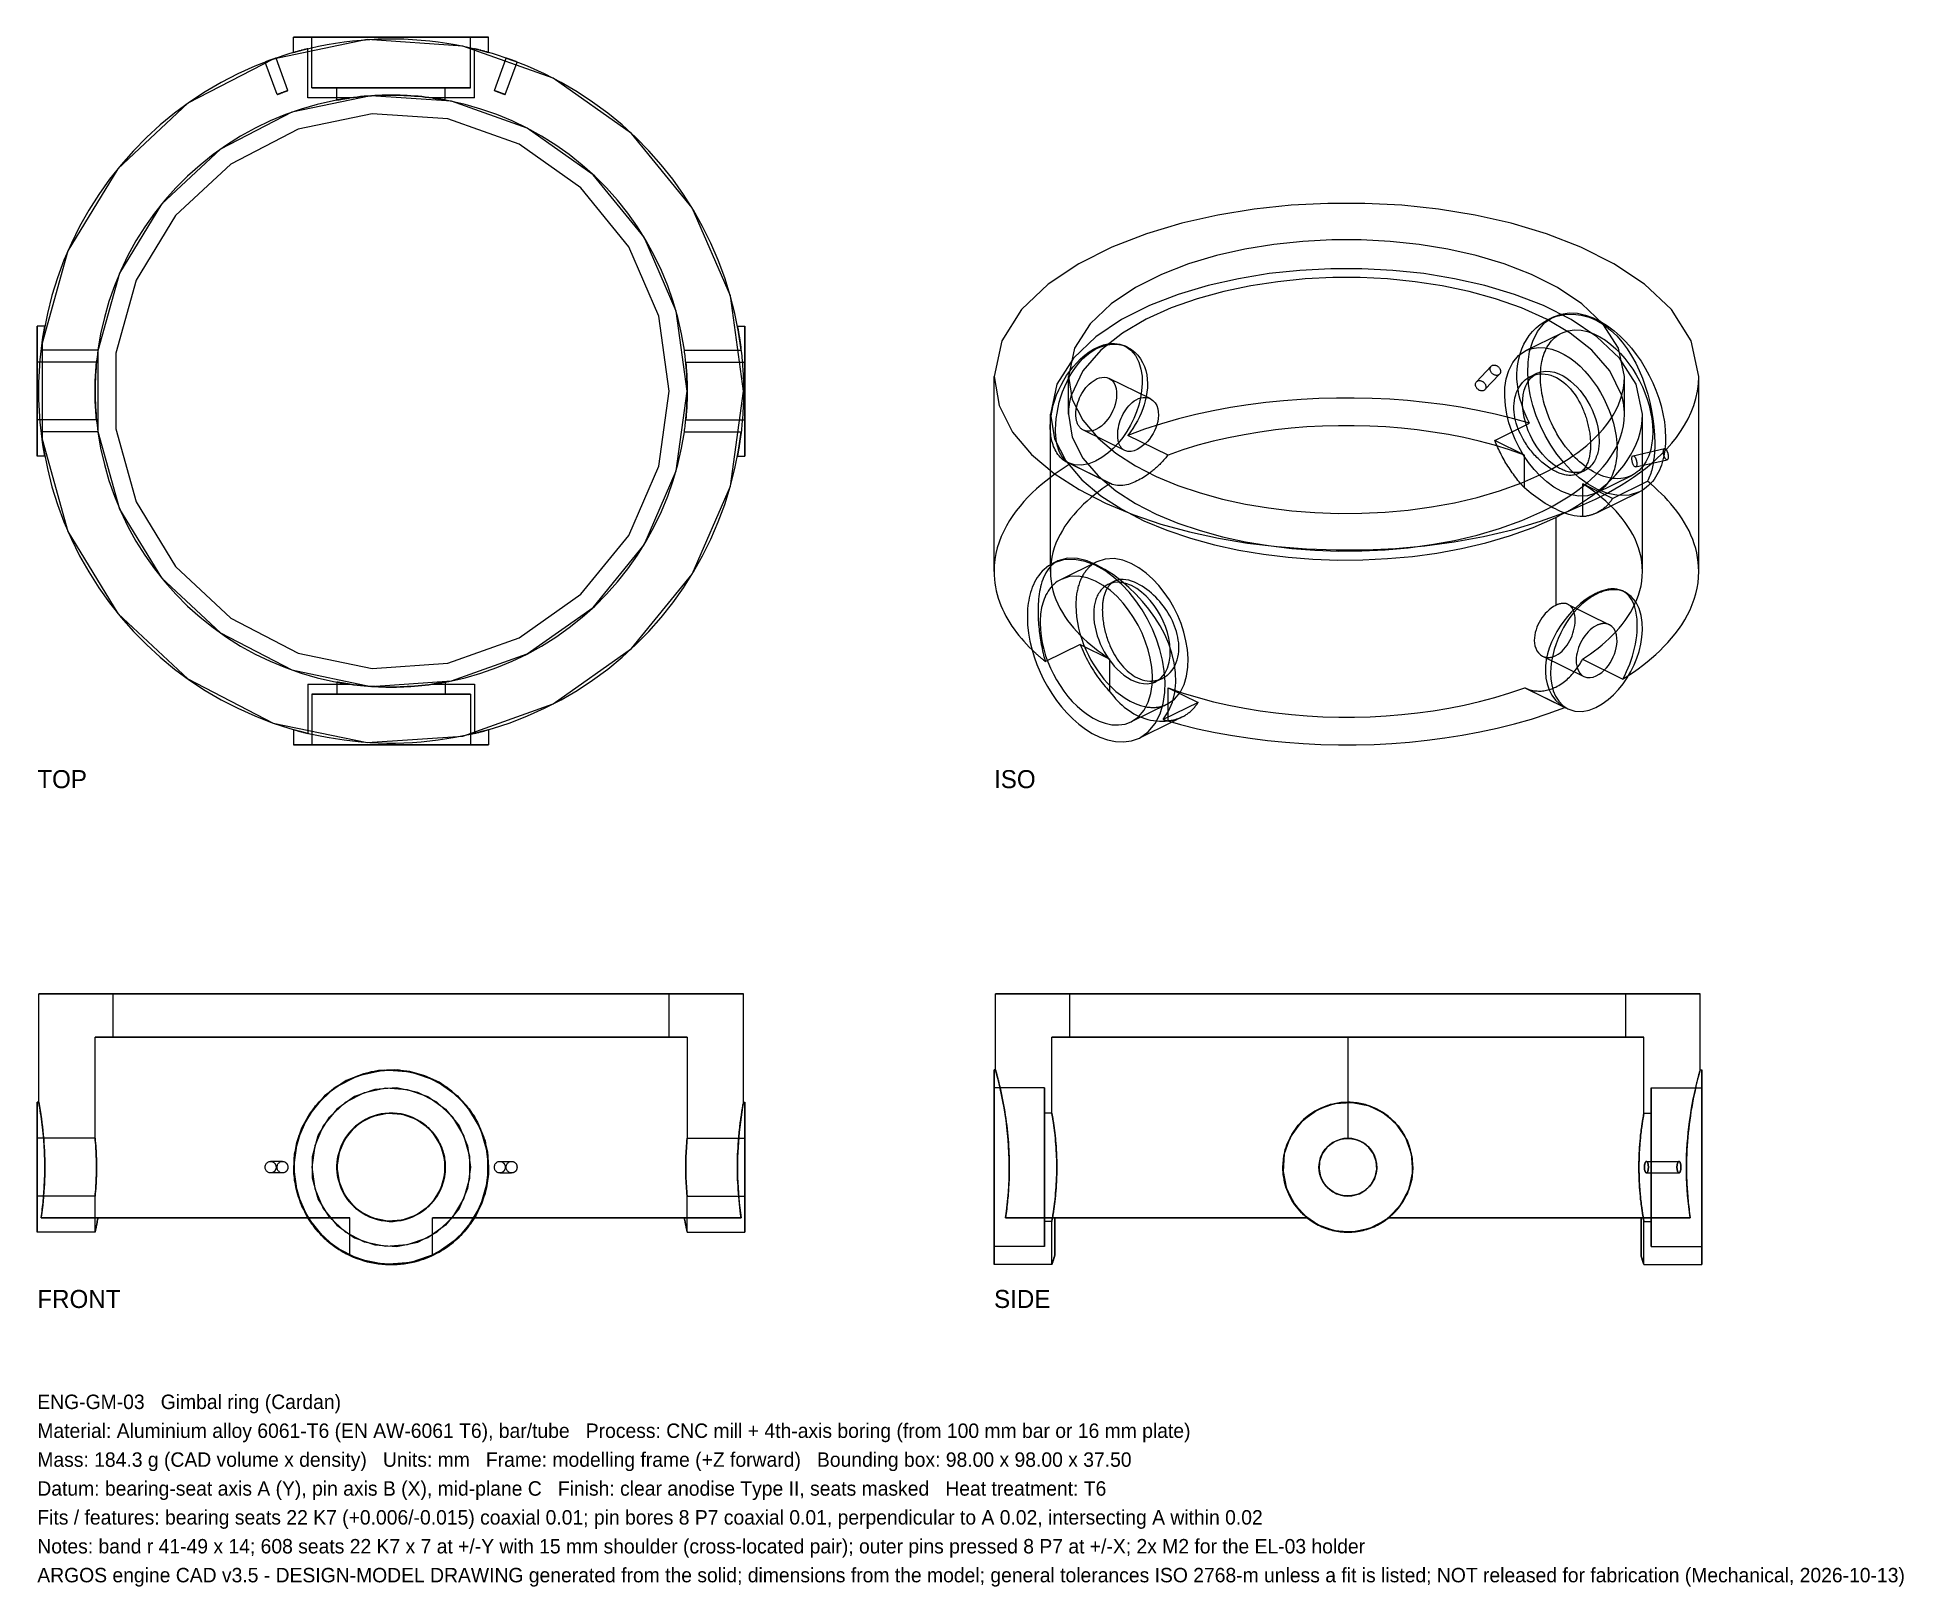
# Model space of a CAD drawing. Header units: millimetres. Extents: x 0 to 258, y -45 to 170.
import ezdxf

# ---------------------------------------------------------------- set-up
doc = ezdxf.new("R2010")
doc.units = ezdxf.units.MM
for name, color, linetype in [('FRONT_HIDDEN', 8, 'CONTINUOUS'), ('FRONT_VISIBLE', 7, 'Continuous'), ('ISO_HIDDEN', 8, 'CONTINUOUS'), ('ISO_VISIBLE', 7, 'Continuous'), ('SIDE_HIDDEN', 8, 'CONTINUOUS'), ('SIDE_VISIBLE', 7, 'Continuous'), ('TOP_HIDDEN', 8, 'CONTINUOUS'), ('TOP_VISIBLE', 7, 'Continuous')]:
    doc.layers.add(name, color=color, linetype=linetype)

msp = doc.modelspace()

# ---------------------------------------------------------------- texts
for s, p in [('ENG-GM-03   Gimbal ring (Cardan)', (0, -20)), ('Material: Aluminium alloy 6061-T6 (EN AW-6061 T6), bar/tube   Process: CNC mill + 4th-axis boring (from 100 mm bar or 16 mm plate)', (0, -24)), ('Mass: 184.3 g (CAD volume x density)   Units: mm   Frame: modelling frame (+Z forward)   Bounding box: 98.00 x 98.00 x 37.50', (0, -28)), ('Datum: bearing-seat axis A (Y), pin axis B (X), mid-plane C   Finish: clear anodise Type II, seats masked   Heat treatment: T6', (0, -32)), ('Fits / features: bearing seats 22 K7 (+0.006/-0.015) coaxial 0.01; pin bores 8 P7 coaxial 0.01, perpendicular to A 0.02, intersecting A within 0.02', (0, -36)), ('Notes: band r 41-49 x 14; 608 seats 22 K7 x 7 at +/-Y with 15 mm shoulder (cross-located pair); outer pins pressed 8 P7 at +/-X; 2x M2 for the EL-03 holder', (0, -40)), ('ARGOS engine CAD v3.5 - DESIGN-MODEL DRAWING generated from the solid; dimensions from the model; general tolerances ISO 2768-m unless a fit is listed; NOT released for fabrication (Mechanical, 2026-10-13)', (0, -44))]:
    msp.add_text(s, height=2).set_placement(p)
at = {"layer": 'FRONT_VISIBLE'}
msp.add_text('FRONT', height=2.5, dxfattribs=at).set_placement((0, -6))
at = {"layer": 'ISO_VISIBLE'}
msp.add_text('ISO', height=2.5, dxfattribs=at).set_placement((132.5, 66))
at = {"layer": 'SIDE_VISIBLE'}
msp.add_text('SIDE', height=2.5, dxfattribs=at).set_placement((132.5, -6))
at = {"layer": 'TOP_VISIBLE'}
msp.add_text('TOP', height=2.5, dxfattribs=at).set_placement((0, 66))

# ---------------------------------------------------------------- linework, layer by layer
at = {"layer": 'FRONT_HIDDEN'}
for points in [[(97.8, 37.5), (93.56, 37.5), (89.31, 37.5), (85.07, 37.5), (80.83, 37.5), (76.58, 37.5), (72.34, 37.5), (68.1, 37.5), (63.85, 37.5), (59.61, 37.5), (55.37, 37.5), (51.12, 37.5), (46.88, 37.5), (42.63, 37.5), (38.39, 37.5), (34.15, 37.5), (29.9, 37.5), (25.66, 37.5), (21.42, 37.5), (17.17, 37.5), (12.93, 37.5), (8.69, 37.5), (4.44, 37.5), (0.2, 37.5)], [(87.5, 37.5), (84.15, 37.5), (80.8, 37.5), (77.46, 37.5), (74.11, 37.5), (70.76, 37.5), (67.41, 37.5), (64.07, 37.5), (60.72, 37.5), (57.37, 37.5), (54.02, 37.5), (50.67, 37.5), (47.33, 37.5), (43.98, 37.5), (40.63, 37.5), (37.28, 37.5), (33.93, 37.5), (30.59, 37.5), (27.24, 37.5), (23.89, 37.5), (20.54, 37.5), (17.2, 37.5), (13.85, 37.5), (10.5, 37.5)], [(10.5, 37.5), (13.85, 37.5), (17.2, 37.5), (20.54, 37.5), (23.89, 37.5), (27.24, 37.5), (30.59, 37.5), (33.93, 37.5), (37.28, 37.5), (40.63, 37.5), (43.98, 37.5), (47.33, 37.5), (50.67, 37.5), (54.02, 37.5), (57.37, 37.5), (60.72, 37.5), (64.07, 37.5), (67.41, 37.5), (70.76, 37.5), (74.11, 37.5), (77.46, 37.5), (80.8, 37.5), (84.15, 37.5), (87.5, 37.5)], [(10.5, 31.5), (10.5, 37.5)], [(87.5, 31.5), (87.5, 37.5)], [(90, 31.5), (86.43, 31.5), (82.87, 31.5), (79.3, 31.5), (75.74, 31.5), (72.17, 31.5), (68.61, 31.5), (65.04, 31.5), (61.48, 31.5), (57.91, 31.5), (54.35, 31.5), (50.78, 31.5), (47.22, 31.5), (43.65, 31.5), (40.09, 31.5), (36.52, 31.5), (32.96, 31.5), (29.39, 31.5), (25.83, 31.5), (22.26, 31.5), (18.7, 31.5), (15.13, 31.5), (11.57, 31.5), (8, 31.5)], [(8, 31.5), (11.57, 31.5), (15.13, 31.5), (18.7, 31.5), (22.26, 31.5), (25.83, 31.5), (29.39, 31.5), (32.96, 31.5), (36.52, 31.5), (40.09, 31.5), (43.65, 31.5), (47.22, 31.5), (50.78, 31.5), (54.35, 31.5), (57.91, 31.5), (61.48, 31.5), (65.04, 31.5), (68.61, 31.5), (72.17, 31.5), (75.74, 31.5), (79.3, 31.5), (82.87, 31.5), (86.43, 31.5), (90, 31.5)], [(8, 17.5), (8, 31.5)], [(87.5, 31.5), (84.15, 31.5), (80.8, 31.5), (77.46, 31.5), (74.11, 31.5), (70.76, 31.5), (67.41, 31.5), (64.07, 31.5), (60.72, 31.5), (57.37, 31.5), (54.02, 31.5), (50.67, 31.5), (47.33, 31.5), (43.98, 31.5), (40.63, 31.5), (37.28, 31.5), (33.93, 31.5), (30.59, 31.5), (27.24, 31.5), (23.89, 31.5), (20.54, 31.5), (17.2, 31.5), (13.85, 31.5), (10.5, 31.5)], [(10.5, 31.5), (13.85, 31.5), (17.2, 31.5), (20.54, 31.5), (23.89, 31.5), (27.24, 31.5), (30.59, 31.5), (33.93, 31.5), (37.28, 31.5), (40.63, 31.5), (43.98, 31.5), (47.33, 31.5), (50.67, 31.5), (54.02, 31.5), (57.37, 31.5), (60.72, 31.5), (64.07, 31.5), (67.41, 31.5), (70.76, 31.5), (74.11, 31.5), (77.46, 31.5), (80.8, 31.5), (84.15, 31.5), (87.5, 31.5)], [(90, 31.5), (90, 17.5)], [(37.46, 6.5), (36.49, 8.43), (35.84, 10.49), (35.53, 12.63), (35.56, 14.79), (35.94, 16.92), (36.65, 18.96), (37.69, 20.86), (39.01, 22.57), (40.58, 24.05), (42.37, 25.26), (44.34, 26.17), (46.42, 26.75), (48.57, 26.99), (50.73, 26.89), (52.84, 26.44), (54.86, 25.66), (56.72, 24.57), (58.39, 23.2), (59.82, 21.57), (60.97, 19.74), (61.81, 17.75), (62.33, 15.65), (62.5, 13.5)], [(62.5, 13.5), (62, 9.86), (60.53, 6.49), (58.21, 3.63), (55.21, 1.51), (51.75, 0.28), (48.08, 0.03), (44.48, 0.78), (41.21, 2.47), (38.53, 4.98), (36.62, 8.12), (35.63, 11.66), (35.63, 15.34), (36.62, 18.88), (38.53, 22.02), (41.21, 24.53), (44.48, 26.22), (48.08, 26.97), (51.75, 26.72), (55.21, 25.49), (58.21, 23.37), (60.53, 20.51), (62, 17.14), (62.5, 13.5)], [(38, 13.5), (38.41, 10.53), (39.6, 7.78), (41.49, 5.46), (43.94, 3.73), (46.76, 2.73), (49.75, 2.53), (52.68, 3.13), (55.34, 4.51), (57.53, 6.56), (59.09, 9.12), (59.9, 12), (59.9, 15), (59.09, 17.88), (57.53, 20.44), (55.34, 22.49), (52.68, 23.86), (49.75, 24.47), (46.76, 24.27), (43.94, 23.27), (41.49, 21.54), (39.6, 19.21), (38.41, 16.47), (38, 13.5)], [(60, 13.5), (59.59, 10.53), (58.4, 7.78), (56.51, 5.46), (54.06, 3.73), (51.24, 2.73), (48.25, 2.53), (45.32, 3.13), (42.66, 4.51), (40.47, 6.56), (38.91, 9.12), (38.1, 12), (38.1, 15), (38.91, 17.88), (40.47, 20.44), (42.66, 22.49), (45.32, 23.86), (48.25, 24.47), (51.24, 24.27), (54.06, 23.27), (56.51, 21.54), (58.4, 19.21), (59.59, 16.47), (60, 13.5)], [(60, 13.5), (59.59, 10.53), (58.4, 7.78), (56.51, 5.46), (54.06, 3.73), (51.24, 2.73), (48.25, 2.53), (45.32, 3.13), (42.66, 4.51), (40.47, 6.56), (38.91, 9.12), (38.1, 12), (38.1, 15), (38.91, 17.88), (40.47, 20.44), (42.66, 22.49), (45.32, 23.86), (48.25, 24.47), (51.24, 24.27), (54.06, 23.27), (56.51, 21.54), (58.4, 19.21), (59.59, 16.47), (60, 13.5)], [(0, 22.5), (0, 21.72), (0, 20.93), (0, 20.15), (0, 19.37), (0, 18.59), (0, 17.8), (0, 17.02), (0, 16.24), (0, 15.46), (0, 14.67), (0, 13.89), (0, 13.11), (0, 12.33), (0, 11.54), (0, 10.76), (0, 9.98), (0, 9.2), (0, 8.41), (0, 7.63), (0, 6.85), (0, 6.06), (0, 5.28), (0, 4.5)], [(0.2, 22.5), (0.3, 21.94), (0.39, 21.38), (0.48, 20.82), (0.56, 20.26), (0.64, 19.7), (0.71, 19.13), (0.77, 18.57), (0.83, 18), (0.88, 17.44), (0.92, 16.87), (0.96, 16.31), (0.98, 15.74), (1.01, 15.17), (1.02, 14.6), (1.03, 14.04), (1.04, 13.47), (1.03, 12.9), (1.02, 12.33), (1.01, 11.77), (0.98, 11.2), (0.95, 10.63), (0.91, 10.07), (0.87, 9.5)], [(56.5, 13.5), (56.22, 11.48), (55.41, 9.6), (54.12, 8.02), (52.45, 6.84), (50.53, 6.16), (48.49, 6.02), (46.49, 6.43), (44.67, 7.37), (43.18, 8.77), (42.12, 10.51), (41.57, 12.48), (41.57, 14.52), (42.12, 16.49), (43.18, 18.23), (44.67, 19.63), (46.49, 20.57), (48.49, 20.98), (50.53, 20.84), (52.45, 20.16), (54.12, 18.98), (55.41, 17.4), (56.22, 15.52), (56.5, 13.5)], [(46.65, 20.62), (46.68, 20.63), (46.7, 20.64), (46.72, 20.65), (46.75, 20.65), (46.77, 20.66), (46.79, 20.67), (46.82, 20.67), (46.84, 20.68), (46.86, 20.69), (46.89, 20.7), (46.91, 20.7), (46.93, 20.71), (46.96, 20.72), (46.98, 20.72), (47, 20.73), (47.03, 20.74), (47.05, 20.74), (47.07, 20.75), (47.1, 20.75), (47.12, 20.76), (47.14, 20.77), (47.17, 20.77), (47.19, 20.78)], [(47.2, 20.78), (47.2, 20.78), (47.2, 20.78), (47.2, 20.78), (47.2, 20.78), (47.2, 20.78), (47.2, 20.78), (47.2, 20.78), (47.2, 20.78), (47.2, 20.78), (47.2, 20.78), (47.2, 20.78), (47.2, 20.78), (47.2, 20.78), (47.2, 20.78), (47.2, 20.78), (47.2, 20.78), (47.2, 20.78), (47.2, 20.78), (47.2, 20.78), (47.2, 20.78), (47.2, 20.78), (47.2, 20.78), (47.2, 20.78)], [(49.18, 21), (49.21, 21), (49.23, 21), (49.25, 21), (49.28, 20.99), (49.3, 20.99), (49.32, 20.99), (49.35, 20.99), (49.37, 20.99), (49.39, 20.99), (49.41, 20.99), (49.44, 20.99), (49.46, 20.99), (49.48, 20.98), (49.51, 20.98), (49.53, 20.98), (49.55, 20.98), (49.58, 20.98), (49.6, 20.98), (49.62, 20.97), (49.65, 20.97), (49.67, 20.97), (49.69, 20.97), (49.72, 20.97)], [(50.18, 20.91), (50.19, 20.9), (50.2, 20.9), (50.21, 20.9), (50.23, 20.9), (50.24, 20.9), (50.25, 20.89), (50.26, 20.89), (50.27, 20.89), (50.28, 20.89), (50.3, 20.89), (50.31, 20.88), (50.32, 20.88), (50.33, 20.88), (50.34, 20.88), (50.35, 20.88), (50.36, 20.87), (50.38, 20.87), (50.39, 20.87), (50.4, 20.87), (50.41, 20.87), (50.42, 20.86), (50.43, 20.86), (50.45, 20.86)], [(50.93, 20.75), (50.95, 20.74), (50.97, 20.74), (50.99, 20.73), (51.02, 20.72), (51.04, 20.72), (51.06, 20.71), (51.08, 20.7), (51.11, 20.7), (51.13, 20.69), (51.15, 20.68), (51.17, 20.68), (51.2, 20.67), (51.22, 20.66), (51.24, 20.66), (51.26, 20.65), (51.28, 20.64), (51.31, 20.64), (51.33, 20.63), (51.35, 20.62), (51.37, 20.61), (51.39, 20.61), (51.42, 20.6), (51.44, 20.59)], [(97.36, 19.7), (97.38, 19.83), (97.39, 19.95), (97.41, 20.07), (97.43, 20.19), (97.44, 20.31), (97.46, 20.44), (97.48, 20.56), (97.5, 20.68), (97.52, 20.8), (97.53, 20.92), (97.55, 21.04), (97.57, 21.17), (97.59, 21.29), (97.61, 21.41), (97.63, 21.53), (97.65, 21.65), (97.67, 21.77), (97.69, 21.89), (97.71, 22.02), (97.73, 22.14), (97.76, 22.26), (97.78, 22.38), (97.8, 22.5)], [(98, 4.5), (98, 5.28), (98, 6.06), (98, 6.85), (98, 7.63), (98, 8.41), (98, 9.2), (98, 9.98), (98, 10.76), (98, 11.54), (98, 12.33), (98, 13.11), (98, 13.89), (98, 14.67), (98, 15.46), (98, 16.24), (98, 17.02), (98, 17.8), (98, 18.59), (98, 19.37), (98, 20.15), (98, 20.93), (98, 21.72), (98, 22.5)], [(43.29, 8.64), (43, 9), (42.74, 9.38), (42.49, 9.77), (42.28, 10.17), (42.09, 10.59), (41.92, 11.02), (41.78, 11.46), (41.67, 11.9), (41.59, 12.35), (41.53, 12.81), (41.5, 13.27), (41.5, 13.73), (41.53, 14.19), (41.59, 14.64), (41.67, 15.1), (41.78, 15.54), (41.92, 15.98), (42.09, 16.41), (42.28, 16.83), (42.49, 17.23), (42.74, 17.62), (43, 18), (43.29, 18.36)], [(43.29, 18.36), (43.15, 18.19), (43.02, 18.02), (42.89, 17.85), (42.77, 17.67), (42.65, 17.49), (42.54, 17.31), (42.43, 17.12), (42.33, 16.93), (42.23, 16.74), (42.14, 16.54), (42.06, 16.34), (41.98, 16.14), (41.91, 15.94), (41.84, 15.73), (41.78, 15.53), (41.72, 15.32), (41.67, 15.11), (41.63, 14.9), (41.59, 14.68), (41.56, 14.47), (41.54, 14.26), (41.52, 14.04), (41.51, 13.83)], [(43.29, 18.36), (43.33, 18.41), (43.38, 18.47), (43.43, 18.52), (43.48, 18.58), (43.53, 18.63), (43.58, 18.68), (43.63, 18.73), (43.68, 18.78), (43.73, 18.84), (43.78, 18.89), (43.83, 18.94), (43.89, 18.99), (43.94, 19.04), (43.99, 19.08), (44.05, 19.13), (44.1, 19.18), (44.16, 19.23), (44.21, 19.27), (44.27, 19.32), (44.32, 19.36), (44.38, 19.41), (44.44, 19.45), (44.5, 19.5)], [(46.27, 20.48), (46.27, 20.48), (46.27, 20.48), (46.27, 20.48), (46.27, 20.48), (46.27, 20.48), (46.27, 20.48), (46.27, 20.48), (46.27, 20.48), (46.27, 20.48), (46.27, 20.48), (46.27, 20.48), (46.27, 20.48), (46.27, 20.48), (46.27, 20.48), (46.27, 20.48), (46.27, 20.48), (46.27, 20.48), (46.27, 20.48), (46.27, 20.49), (46.27, 20.49), (46.27, 20.49), (46.27, 20.49), (46.27, 20.49)], [(46.56, 20.59), (46.56, 20.59), (46.56, 20.59), (46.56, 20.59), (46.56, 20.59), (46.56, 20.59), (46.56, 20.59), (46.56, 20.59), (46.56, 20.59), (46.56, 20.59), (46.56, 20.59), (46.56, 20.59), (46.56, 20.59), (46.56, 20.59), (46.56, 20.59), (46.56, 20.59), (46.56, 20.59), (46.56, 20.59), (46.56, 20.59), (46.56, 20.59), (46.56, 20.59), (46.56, 20.59), (46.57, 20.59), (46.57, 20.59)], [(51.75, 20.48), (51.77, 20.47), (51.78, 20.46), (51.8, 20.46), (51.81, 20.45), (51.83, 20.45), (51.84, 20.44), (51.86, 20.43), (51.87, 20.43), (51.88, 20.42), (51.9, 20.42), (51.91, 20.41), (51.93, 20.4), (51.94, 20.4), (51.96, 20.39), (51.97, 20.39), (51.98, 20.38), (52, 20.37), (52.01, 20.37), (52.03, 20.36), (52.04, 20.36), (52.05, 20.35), (52.07, 20.34), (52.08, 20.34)], [(52.27, 20.25), (52.3, 20.23), (52.33, 20.22), (52.37, 20.2), (52.4, 20.19), (52.43, 20.17), (52.46, 20.15), (52.49, 20.14), (52.53, 20.12), (52.56, 20.1), (52.59, 20.08), (52.62, 20.07), (52.65, 20.05), (52.68, 20.03), (52.72, 20.01), (52.75, 20), (52.78, 19.98), (52.81, 19.96), (52.84, 19.94), (52.87, 19.92), (52.9, 19.9), (52.93, 19.89), (52.96, 19.87), (52.99, 19.85)], [(53.5, 19.5), (53.56, 19.45), (53.62, 19.41), (53.68, 19.36), (53.73, 19.32), (53.79, 19.27), (53.84, 19.23), (53.9, 19.18), (53.95, 19.13), (54.01, 19.08), (54.06, 19.04), (54.11, 18.99), (54.17, 18.94), (54.22, 18.89), (54.27, 18.84), (54.32, 18.78), (54.37, 18.73), (54.42, 18.68), (54.47, 18.63), (54.52, 18.58), (54.57, 18.52), (54.62, 18.47), (54.67, 18.41), (54.71, 18.36)], [(54.71, 8.64), (55, 9), (55.26, 9.38), (55.51, 9.77), (55.72, 10.17), (55.91, 10.59), (56.08, 11.02), (56.22, 11.46), (56.33, 11.9), (56.41, 12.35), (56.47, 12.81), (56.5, 13.27), (56.5, 13.73), (56.47, 14.19), (56.41, 14.64), (56.33, 15.1), (56.22, 15.54), (56.08, 15.98), (55.91, 16.41), (55.72, 16.83), (55.51, 17.23), (55.26, 17.62), (55, 18), (54.71, 18.36)], [(54.71, 18.36), (54.86, 18.18), (55, 18), (55.14, 17.81), (55.26, 17.62), (55.39, 17.43), (55.51, 17.23), (55.62, 17.03), (55.72, 16.83), (55.82, 16.62), (55.91, 16.41), (56, 16.2), (56.08, 15.98), (56.15, 15.76), (56.22, 15.54), (56.28, 15.32), (56.33, 15.1), (56.37, 14.87), (56.41, 14.64), (56.44, 14.42), (56.47, 14.19), (56.49, 13.96), (56.5, 13.73), (56.5, 13.5)], [(97.19, 18.16), (97.19, 18.17), (97.19, 18.18), (97.19, 18.19), (97.19, 18.2), (97.19, 18.21), (97.19, 18.22), (97.2, 18.23), (97.2, 18.23), (97.2, 18.24), (97.2, 18.25), (97.2, 18.26), (97.2, 18.27), (97.2, 18.28), (97.2, 18.29), (97.2, 18.3), (97.2, 18.31), (97.2, 18.31), (97.2, 18.32), (97.21, 18.33), (97.21, 18.34), (97.21, 18.35), (97.21, 18.36), (97.21, 18.37)], [(0, 13.5), (0, 13.67), (0, 13.85), (0, 14.02), (0, 14.2), (0, 14.37), (0, 14.54), (0, 14.72), (0, 14.89), (0, 15.06), (0, 15.24), (0, 15.41), (0, 15.59), (0, 15.76), (0, 15.93), (0, 16.11), (0, 16.28), (0, 16.46), (0, 16.63), (0, 16.8), (0, 16.98), (0, 17.15), (0, 17.33), (0, 17.5)], [(0, 17.5), (0, 17.15), (0, 16.8), (0, 16.46), (0, 16.11), (0, 15.76), (0, 15.41), (0, 15.06), (0, 14.72), (0, 14.37), (0, 14.02), (0, 13.67), (0, 13.33), (0, 12.98), (0, 12.63), (0, 12.28), (0, 11.93), (0, 11.59), (0, 11.24), (0, 10.89), (0, 10.54), (0, 10.2), (0, 9.85), (0, 9.5)], [(8, 17.5), (0, 17.5)], [(8.2, 13.5), (8.2, 13.67), (8.19, 13.85), (8.19, 14.02), (8.19, 14.2), (8.19, 14.37), (8.18, 14.54), (8.18, 14.72), (8.17, 14.89), (8.17, 15.07), (8.16, 15.24), (8.15, 15.41), (8.14, 15.59), (8.13, 15.76), (8.12, 15.94), (8.11, 16.11), (8.1, 16.28), (8.09, 16.46), (8.08, 16.63), (8.06, 16.81), (8.05, 16.98), (8.03, 17.15), (8.02, 17.33), (8, 17.5)], [(8, 17.5), (8.03, 17.15), (8.06, 16.81), (8.09, 16.46), (8.11, 16.11), (8.13, 15.76), (8.15, 15.41), (8.17, 15.07), (8.18, 14.72), (8.19, 14.37), (8.19, 14.02), (8.2, 13.67), (8.2, 13.33), (8.19, 12.98), (8.19, 12.63), (8.18, 12.28), (8.17, 11.93), (8.15, 11.58), (8.13, 11.24), (8.11, 10.89), (8.09, 10.54), (8.06, 10.19), (8.03, 9.85), (8, 9.5)], [(90, 17.5), (89.97, 17.15), (89.94, 16.81), (89.91, 16.46), (89.89, 16.11), (89.87, 15.76), (89.85, 15.41), (89.83, 15.07), (89.82, 14.72), (89.81, 14.37), (89.81, 14.02), (89.8, 13.67), (89.8, 13.33), (89.81, 12.98), (89.81, 12.63), (89.82, 12.28), (89.83, 11.93), (89.85, 11.58), (89.87, 11.24), (89.89, 10.89), (89.91, 10.54), (89.94, 10.19), (89.97, 9.85), (90, 9.5)], [(90, 9.5), (89.97, 9.85), (89.94, 10.19), (89.91, 10.54), (89.89, 10.89), (89.87, 11.24), (89.85, 11.58), (89.83, 11.93), (89.82, 12.28), (89.81, 12.63), (89.81, 12.98), (89.8, 13.33), (89.8, 13.67), (89.81, 14.02), (89.81, 14.37), (89.82, 14.72), (89.83, 15.07), (89.85, 15.41), (89.87, 15.76), (89.89, 16.11), (89.91, 16.46), (89.94, 16.81), (89.97, 17.15), (90, 17.5)], [(90, 17.5), (98, 17.5)], [(97.47, 6.5), (97.4, 6.98), (97.34, 7.46), (97.28, 7.94), (97.23, 8.43), (97.18, 8.91), (97.14, 9.39), (97.1, 9.88), (97.07, 10.36), (97.04, 10.85), (97.01, 11.33), (96.99, 11.82), (96.98, 12.3), (96.97, 12.79), (96.96, 13.27), (96.96, 13.76), (96.97, 14.24), (96.98, 14.73), (96.99, 15.21), (97.01, 15.7), (97.04, 16.18), (97.07, 16.67), (97.1, 17.15), (97.14, 17.64)], [(98, 17.5), (98, 17.15), (98, 16.8), (98, 16.46), (98, 16.11), (98, 15.76), (98, 15.41), (98, 15.06), (98, 14.72), (98, 14.37), (98, 14.02), (98, 13.67), (98, 13.33), (98, 12.98), (98, 12.63), (98, 12.28), (98, 11.93), (98, 11.59), (98, 11.24), (98, 10.89), (98, 10.54), (98, 10.2), (98, 9.85), (98, 9.5)], [(98, 9.5), (98, 9.85), (98, 10.2), (98, 10.54), (98, 10.89), (98, 11.24), (98, 11.59), (98, 11.93), (98, 12.28), (98, 12.63), (98, 12.98), (98, 13.33), (98, 13.67), (98, 14.02), (98, 14.37), (98, 14.72), (98, 15.06), (98, 15.41), (98, 15.76), (98, 16.11), (98, 16.46), (98, 16.8), (98, 17.15), (98, 17.5)], [(0, 9.5), (0, 9.67), (0, 9.85), (0, 10.02), (0, 10.2), (0, 10.37), (0, 10.54), (0, 10.72), (0, 10.89), (0, 11.06), (0, 11.24), (0, 11.41), (0, 11.59), (0, 11.76), (0, 11.93), (0, 12.11), (0, 12.28), (0, 12.46), (0, 12.63), (0, 12.8), (0, 12.98), (0, 13.15), (0, 13.33), (0, 13.5)], [(8, 9.5), (8.02, 9.67), (8.03, 9.85), (8.05, 10.02), (8.06, 10.19), (8.08, 10.37), (8.09, 10.54), (8.1, 10.71), (8.11, 10.89), (8.12, 11.06), (8.13, 11.24), (8.14, 11.41), (8.15, 11.58), (8.16, 11.76), (8.17, 11.93), (8.17, 12.11), (8.18, 12.28), (8.18, 12.45), (8.19, 12.63), (8.19, 12.8), (8.19, 12.98), (8.19, 13.15), (8.2, 13.33), (8.2, 13.5)], [(32.31, 12.7), (32.2, 12.71), (32.1, 12.73), (32, 12.77), (31.91, 12.82), (31.83, 12.89), (31.75, 12.96), (31.69, 13.05), (31.64, 13.14), (31.6, 13.24), (31.57, 13.34), (31.56, 13.45), (31.56, 13.55), (31.57, 13.66), (31.6, 13.76), (31.64, 13.86), (31.69, 13.95), (31.75, 14.04), (31.83, 14.11), (31.91, 14.18), (32, 14.23), (32.1, 14.27), (32.2, 14.29), (32.31, 14.3)], [(32.31, 14.3), (32.36, 14.3), (32.42, 14.29), (32.47, 14.28), (32.52, 14.27), (32.57, 14.25), (32.62, 14.23), (32.66, 14.2), (32.71, 14.18), (32.75, 14.15), (32.79, 14.11), (32.83, 14.08), (32.87, 14.04), (32.9, 14), (32.93, 13.95), (32.96, 13.91), (32.98, 13.86), (33, 13.81), (33.02, 13.76), (33.04, 13.71), (33.05, 13.66), (33.06, 13.61), (33.06, 13.55), (33.06, 13.5)], [(33.95, 14.3), (32.31, 14.3)], [(33.06, 13.5), (33.06, 13.45), (33.06, 13.39), (33.05, 13.34), (33.04, 13.29), (33.02, 13.24), (33, 13.19), (32.98, 13.14), (32.96, 13.09), (32.93, 13.05), (32.9, 13), (32.87, 12.96), (32.83, 12.92), (32.79, 12.89), (32.75, 12.85), (32.71, 12.82), (32.66, 12.79), (32.62, 12.77), (32.57, 12.75), (32.52, 12.73), (32.47, 12.72), (32.42, 12.71), (32.36, 12.7), (32.31, 12.7)], [(33.95, 12.7), (33.85, 12.71), (33.74, 12.73), (33.64, 12.77), (33.55, 12.82), (33.47, 12.89), (33.39, 12.96), (33.33, 13.05), (33.28, 13.14), (33.24, 13.24), (33.21, 13.34), (33.2, 13.45), (33.2, 13.55), (33.21, 13.66), (33.24, 13.76), (33.28, 13.86), (33.33, 13.95), (33.39, 14.04), (33.47, 14.11), (33.55, 14.18), (33.64, 14.23), (33.74, 14.27), (33.85, 14.29), (33.95, 14.3)], [(33.95, 14.3), (34, 14.3), (34.06, 14.29), (34.11, 14.28), (34.16, 14.27), (34.21, 14.25), (34.26, 14.23), (34.31, 14.2), (34.35, 14.18), (34.39, 14.15), (34.43, 14.11), (34.47, 14.08), (34.51, 14.04), (34.54, 13.99), (34.57, 13.95), (34.6, 13.91), (34.62, 13.86), (34.64, 13.81), (34.66, 13.76), (34.68, 13.71), (34.69, 13.66), (34.7, 13.61), (34.7, 13.55), (34.7, 13.5)], [(34.7, 13.5), (34.7, 13.45), (34.7, 13.39), (34.69, 13.34), (34.68, 13.29), (34.66, 13.24), (34.64, 13.19), (34.62, 13.14), (34.6, 13.09), (34.57, 13.05), (34.54, 13), (34.51, 12.96), (34.47, 12.92), (34.43, 12.89), (34.39, 12.85), (34.35, 12.82), (34.31, 12.79), (34.26, 12.77), (34.21, 12.75), (34.16, 12.73), (34.11, 12.72), (34.06, 12.71), (34, 12.7), (33.95, 12.7)], [(56.5, 13.47), (56.5, 13.43), (56.5, 13.38), (56.5, 13.33), (56.5, 13.28), (56.5, 13.23), (56.49, 13.18), (56.49, 13.13), (56.49, 13.09), (56.49, 13.04), (56.48, 12.99), (56.48, 12.94), (56.48, 12.89), (56.47, 12.84), (56.47, 12.8), (56.46, 12.75), (56.46, 12.7), (56.45, 12.65), (56.45, 12.6), (56.44, 12.56), (56.43, 12.51), (56.43, 12.46), (56.42, 12.41), (56.41, 12.36)], [(62.5, 13.5), (62.5, 13.18), (62.48, 12.86), (62.47, 12.54), (62.44, 12.22), (62.41, 11.9), (62.36, 11.59), (62.31, 11.27), (62.26, 10.96), (62.19, 10.64), (62.12, 10.33), (62.04, 10.02), (61.96, 9.71), (61.86, 9.41), (61.76, 9.1), (61.66, 8.8), (61.54, 8.5), (61.42, 8.21), (61.29, 7.91), (61.15, 7.62), (61.01, 7.34), (60.86, 7.05), (60.71, 6.77), (60.54, 6.5)], [(64.05, 12.7), (63.94, 12.71), (63.84, 12.73), (63.74, 12.77), (63.65, 12.82), (63.57, 12.89), (63.49, 12.96), (63.43, 13.05), (63.38, 13.14), (63.34, 13.24), (63.31, 13.34), (63.3, 13.45), (63.3, 13.55), (63.31, 13.66), (63.34, 13.76), (63.38, 13.86), (63.43, 13.95), (63.49, 14.04), (63.57, 14.11), (63.65, 14.18), (63.74, 14.23), (63.84, 14.27), (63.94, 14.29), (64.05, 14.3)], [(64.05, 14.3), (64.1, 14.3), (64.15, 14.29), (64.21, 14.28), (64.26, 14.27), (64.31, 14.25), (64.36, 14.23), (64.4, 14.2), (64.45, 14.18), (64.49, 14.15), (64.53, 14.11), (64.57, 14.08), (64.61, 14.04), (64.64, 13.99), (64.67, 13.95), (64.7, 13.91), (64.72, 13.86), (64.74, 13.81), (64.76, 13.76), (64.77, 13.71), (64.79, 13.66), (64.79, 13.61), (64.8, 13.55), (64.8, 13.5)], [(64.05, 14.3), (65.69, 14.3)], [(64.8, 13.5), (64.8, 13.45), (64.79, 13.39), (64.79, 13.34), (64.77, 13.29), (64.76, 13.24), (64.74, 13.19), (64.72, 13.14), (64.7, 13.09), (64.67, 13.05), (64.64, 13), (64.61, 12.96), (64.57, 12.92), (64.53, 12.89), (64.49, 12.85), (64.45, 12.82), (64.4, 12.79), (64.36, 12.77), (64.31, 12.75), (64.26, 12.73), (64.21, 12.72), (64.15, 12.71), (64.1, 12.7), (64.05, 12.7)], [(65.69, 12.7), (65.58, 12.71), (65.48, 12.73), (65.38, 12.77), (65.29, 12.82), (65.21, 12.89), (65.13, 12.96), (65.07, 13.05), (65.02, 13.14), (64.98, 13.24), (64.95, 13.34), (64.94, 13.45), (64.94, 13.55), (64.95, 13.66), (64.98, 13.76), (65.02, 13.86), (65.07, 13.95), (65.13, 14.04), (65.21, 14.11), (65.29, 14.18), (65.38, 14.23), (65.48, 14.27), (65.58, 14.29), (65.69, 14.3)], [(65.69, 14.3), (65.74, 14.3), (65.8, 14.29), (65.85, 14.28), (65.9, 14.27), (65.95, 14.25), (66, 14.23), (66.04, 14.2), (66.09, 14.18), (66.13, 14.15), (66.17, 14.11), (66.21, 14.08), (66.25, 14.04), (66.28, 13.99), (66.31, 13.95), (66.34, 13.91), (66.36, 13.86), (66.38, 13.81), (66.4, 13.76), (66.41, 13.71), (66.43, 13.66), (66.43, 13.61), (66.44, 13.55), (66.44, 13.5)], [(66.44, 13.5), (66.44, 13.45), (66.43, 13.39), (66.43, 13.34), (66.41, 13.29), (66.4, 13.24), (66.38, 13.19), (66.36, 13.14), (66.34, 13.09), (66.31, 13.05), (66.28, 13), (66.25, 12.96), (66.21, 12.92), (66.17, 12.89), (66.13, 12.85), (66.09, 12.82), (66.04, 12.79), (66, 12.77), (65.95, 12.75), (65.9, 12.73), (65.85, 12.72), (65.8, 12.71), (65.74, 12.7), (65.69, 12.7)], [(33.95, 12.7), (32.31, 12.7)], [(41.53, 12.84), (41.55, 12.64), (41.57, 12.44), (41.61, 12.25), (41.64, 12.05), (41.68, 11.85), (41.73, 11.66), (41.78, 11.46), (41.84, 11.27), (41.9, 11.08), (41.97, 10.89), (42.04, 10.7), (42.12, 10.51), (42.2, 10.33), (42.29, 10.15), (42.38, 9.97), (42.48, 9.79), (42.58, 9.62), (42.69, 9.45), (42.8, 9.28), (42.91, 9.12), (43.03, 8.95), (43.16, 8.8), (43.29, 8.64)], [(55.94, 10.65), (55.93, 10.63), (55.92, 10.61), (55.91, 10.59), (55.9, 10.57), (55.9, 10.55), (55.89, 10.53), (55.88, 10.51), (55.87, 10.49), (55.86, 10.47), (55.85, 10.45), (55.84, 10.43), (55.83, 10.41), (55.82, 10.39), (55.82, 10.37), (55.81, 10.35), (55.8, 10.33), (55.79, 10.31), (55.78, 10.29), (55.77, 10.27), (55.76, 10.25), (55.75, 10.23), (55.74, 10.21), (55.73, 10.19)], [(56.36, 12.07), (56.35, 12.03), (56.35, 11.99), (56.34, 11.95), (56.33, 11.91), (56.32, 11.87), (56.31, 11.83), (56.3, 11.79), (56.29, 11.74), (56.28, 11.7), (56.27, 11.66), (56.26, 11.62), (56.25, 11.58), (56.24, 11.54), (56.23, 11.5), (56.22, 11.46), (56.21, 11.43), (56.2, 11.39), (56.18, 11.35), (56.17, 11.31), (56.16, 11.27), (56.15, 11.23), (56.13, 11.19), (56.12, 11.15)], [(64.05, 12.7), (65.69, 12.7)], [(8, 9.5), (0, 9.5)], [(0.77, 8.46), (0.77, 8.46), (0.77, 8.46), (0.77, 8.46), (0.77, 8.46), (0.77, 8.46), (0.77, 8.46), (0.77, 8.45), (0.77, 8.45), (0.77, 8.45), (0.77, 8.45), (0.77, 8.45), (0.77, 8.45), (0.77, 8.45), (0.77, 8.45), (0.77, 8.45), (0.77, 8.45), (0.77, 8.45), (0.77, 8.45), (0.77, 8.45), (0.77, 8.45), (0.77, 8.45), (0.77, 8.45), (0.77, 8.45)], [(0.86, 9.34), (0.85, 9.3), (0.85, 9.27), (0.85, 9.24), (0.85, 9.21), (0.84, 9.18), (0.84, 9.15), (0.84, 9.11), (0.83, 9.08), (0.83, 9.05), (0.83, 9.02), (0.83, 8.99), (0.82, 8.96), (0.82, 8.93), (0.82, 8.89), (0.81, 8.86), (0.81, 8.83), (0.81, 8.8), (0.8, 8.77), (0.8, 8.74), (0.8, 8.7), (0.79, 8.67), (0.79, 8.64), (0.79, 8.61)], [(8, 4.5), (8, 9.5)], [(44.5, 7.5), (44.44, 7.55), (44.38, 7.59), (44.32, 7.63), (44.27, 7.68), (44.21, 7.73), (44.16, 7.77), (44.1, 7.82), (44.05, 7.87), (43.99, 7.92), (43.94, 7.96), (43.89, 8.01), (43.83, 8.06), (43.78, 8.11), (43.73, 8.16), (43.68, 8.21), (43.63, 8.27), (43.58, 8.32), (43.53, 8.37), (43.48, 8.42), (43.43, 8.48), (43.38, 8.53), (43.33, 8.59), (43.29, 8.64)], [(54.71, 8.64), (54.67, 8.59), (54.62, 8.53), (54.57, 8.48), (54.52, 8.42), (54.47, 8.37), (54.42, 8.32), (54.37, 8.27), (54.32, 8.21), (54.27, 8.16), (54.22, 8.11), (54.17, 8.06), (54.11, 8.01), (54.06, 7.96), (54.01, 7.92), (53.95, 7.87), (53.9, 7.82), (53.84, 7.77), (53.79, 7.73), (53.73, 7.68), (53.68, 7.63), (53.62, 7.59), (53.56, 7.55), (53.5, 7.5)], [(54.77, 8.71), (54.77, 8.71), (54.77, 8.71), (54.76, 8.7), (54.76, 8.7), (54.76, 8.7), (54.76, 8.69), (54.75, 8.69), (54.75, 8.69), (54.75, 8.68), (54.75, 8.68), (54.74, 8.68), (54.74, 8.67), (54.74, 8.67), (54.74, 8.67), (54.73, 8.66), (54.73, 8.66), (54.73, 8.66), (54.73, 8.66), (54.72, 8.65), (54.72, 8.65), (54.72, 8.65), (54.72, 8.64), (54.71, 8.64)], [(54.91, 8.88), (54.91, 8.88), (54.91, 8.88), (54.91, 8.88), (54.9, 8.88), (54.9, 8.87), (54.9, 8.87), (54.9, 8.87), (54.9, 8.87), (54.9, 8.87), (54.9, 8.87), (54.9, 8.87), (54.9, 8.87), (54.9, 8.87), (54.9, 8.87), (54.9, 8.87), (54.9, 8.87), (54.9, 8.87), (54.9, 8.86), (54.9, 8.86), (54.9, 8.86), (54.89, 8.86), (54.89, 8.86), (54.89, 8.86)], [(55.29, 9.41), (55.28, 9.4), (55.27, 9.38), (55.26, 9.36), (55.25, 9.35), (55.24, 9.33), (55.23, 9.32), (55.21, 9.3), (55.2, 9.29), (55.19, 9.27), (55.18, 9.25), (55.17, 9.24), (55.16, 9.22), (55.15, 9.21), (55.14, 9.19), (55.13, 9.18), (55.12, 9.16), (55.11, 9.15), (55.1, 9.13), (55.08, 9.11), (55.07, 9.1), (55.06, 9.08), (55.05, 9.07), (55.04, 9.05)], [(55.62, 9.98), (55.62, 9.97), (55.61, 9.95), (55.6, 9.94), (55.6, 9.93), (55.59, 9.92), (55.59, 9.91), (55.58, 9.9), (55.57, 9.89), (55.57, 9.88), (55.56, 9.87), (55.56, 9.86), (55.55, 9.85), (55.55, 9.84), (55.54, 9.83), (55.53, 9.82), (55.53, 9.81), (55.52, 9.8), (55.52, 9.78), (55.51, 9.77), (55.5, 9.76), (55.5, 9.75), (55.49, 9.74), (55.49, 9.73)], [(90, 4.5), (90, 9.5)], [(90, 9.5), (98, 9.5)], [(37.46, 6.5), (35.85, 6.5), (34.25, 6.5), (32.64, 6.5), (31.03, 6.5), (29.43, 6.5), (27.82, 6.5), (26.22, 6.5), (24.61, 6.5), (23.01, 6.5), (21.4, 6.5), (19.8, 6.5), (18.19, 6.5), (16.58, 6.5), (14.98, 6.5), (13.37, 6.5), (11.77, 6.5), (10.16, 6.5), (8.56, 6.5), (6.95, 6.5), (5.35, 6.5), (3.74, 6.5), (2.13, 6.5), (0.53, 6.5)], [(8.39, 6.5), (0.53, 6.5)], [(8.39, 6.5), (0.53, 6.5)], [(43.29, 6.5), (41.77, 6.5), (40.25, 6.5), (38.74, 6.5), (37.22, 6.5), (35.7, 6.5), (34.18, 6.5), (32.67, 6.5), (31.15, 6.5), (29.63, 6.5), (28.12, 6.5), (26.6, 6.5), (25.08, 6.5), (23.56, 6.5), (22.05, 6.5), (20.53, 6.5), (19.01, 6.5), (17.5, 6.5), (15.98, 6.5), (14.46, 6.5), (12.94, 6.5), (11.43, 6.5), (9.91, 6.5), (8.39, 6.5)], [(8.39, 6.5), (9.91, 6.5), (11.43, 6.5), (12.94, 6.5), (14.46, 6.5), (15.98, 6.5), (17.5, 6.5), (19.01, 6.5), (20.53, 6.5), (22.05, 6.5), (23.56, 6.5), (25.08, 6.5), (26.6, 6.5), (28.12, 6.5), (29.63, 6.5), (31.15, 6.5), (32.67, 6.5), (34.18, 6.5), (35.7, 6.5), (37.22, 6.5), (38.74, 6.5), (40.25, 6.5), (41.77, 6.5), (43.29, 6.5)], [(37.46, 6.5), (43.29, 6.5)], [(37.46, 6.5), (37.64, 6.21), (37.83, 5.92), (38.03, 5.63), (38.23, 5.36), (38.44, 5.08), (38.66, 4.82), (38.89, 4.55), (39.12, 4.3), (39.36, 4.05), (39.6, 3.8), (39.86, 3.57), (40.11, 3.34), (40.38, 3.11), (40.64, 2.9), (40.92, 2.69), (41.2, 2.48), (41.48, 2.29), (41.77, 2.1), (42.07, 1.92), (42.37, 1.74), (42.67, 1.58), (42.98, 1.42), (43.29, 1.27)], [(43.29, 6.5), (37.46, 6.5)], [(43.29, 1.27), (42.98, 1.42), (42.67, 1.58), (42.37, 1.74), (42.07, 1.92), (41.77, 2.1), (41.48, 2.29), (41.2, 2.48), (40.92, 2.69), (40.64, 2.9), (40.38, 3.11), (40.11, 3.34), (39.86, 3.57), (39.6, 3.8), (39.36, 4.05), (39.12, 4.3), (38.89, 4.55), (38.66, 4.82), (38.44, 5.08), (38.23, 5.36), (38.03, 5.63), (37.83, 5.92), (37.64, 6.21), (37.46, 6.5)], [(43.29, 1.27), (43.29, 6.5)], [(43.29, 1.27), (43.29, 6.5)], [(45.73, 6.75), (45.7, 6.77), (45.67, 6.78), (45.63, 6.8), (45.6, 6.81), (45.57, 6.83), (45.54, 6.85), (45.51, 6.86), (45.47, 6.88), (45.44, 6.9), (45.41, 6.91), (45.38, 6.93), (45.35, 6.95), (45.32, 6.97), (45.28, 6.98), (45.25, 7), (45.22, 7.02), (45.19, 7.04), (45.16, 7.06), (45.13, 7.08), (45.1, 7.09), (45.07, 7.11), (45.04, 7.13), (45.01, 7.15)], [(46.25, 6.52), (46.23, 6.53), (46.22, 6.54), (46.2, 6.54), (46.19, 6.55), (46.17, 6.55), (46.16, 6.56), (46.14, 6.56), (46.13, 6.57), (46.12, 6.58), (46.1, 6.58), (46.09, 6.59), (46.07, 6.59), (46.06, 6.6), (46.04, 6.61), (46.03, 6.61), (46.02, 6.62), (46, 6.62), (45.99, 6.63), (45.97, 6.64), (45.96, 6.64), (45.95, 6.65), (45.93, 6.66), (45.92, 6.66)], [(46.39, 6.47), (46.38, 6.47), (46.38, 6.47), (46.37, 6.48), (46.36, 6.48), (46.36, 6.48), (46.35, 6.48), (46.35, 6.48), (46.34, 6.49), (46.34, 6.49), (46.33, 6.49), (46.33, 6.49), (46.32, 6.49), (46.32, 6.5), (46.31, 6.5), (46.3, 6.5), (46.3, 6.5), (46.29, 6.5), (46.29, 6.51), (46.28, 6.51), (46.28, 6.51), (46.27, 6.51), (46.27, 6.52), (46.26, 6.52)], [(47.07, 6.25), (47.05, 6.26), (47.04, 6.26), (47.02, 6.27), (47, 6.27), (46.98, 6.28), (46.96, 6.28), (46.94, 6.29), (46.93, 6.29), (46.91, 6.3), (46.89, 6.3), (46.87, 6.31), (46.85, 6.31), (46.83, 6.32), (46.82, 6.32), (46.8, 6.33), (46.78, 6.34), (46.76, 6.34), (46.74, 6.35), (46.72, 6.35), (46.71, 6.36), (46.69, 6.36), (46.67, 6.37), (46.65, 6.38)], [(47.82, 6.09), (47.81, 6.09), (47.8, 6.1), (47.79, 6.1), (47.77, 6.1), (47.76, 6.1), (47.75, 6.1), (47.74, 6.11), (47.73, 6.11), (47.72, 6.11), (47.7, 6.11), (47.69, 6.11), (47.68, 6.12), (47.67, 6.12), (47.66, 6.12), (47.65, 6.12), (47.64, 6.12), (47.62, 6.13), (47.61, 6.13), (47.6, 6.13), (47.59, 6.13), (47.58, 6.14), (47.57, 6.14), (47.55, 6.14)], [(48.82, 6), (48.79, 6), (48.77, 6), (48.75, 6), (48.72, 6), (48.7, 6.01), (48.68, 6.01), (48.65, 6.01), (48.63, 6.01), (48.61, 6.01), (48.59, 6.01), (48.56, 6.01), (48.54, 6.01), (48.52, 6.02), (48.49, 6.02), (48.47, 6.02), (48.45, 6.02), (48.42, 6.02), (48.4, 6.02), (48.38, 6.03), (48.35, 6.03), (48.33, 6.03), (48.31, 6.03), (48.28, 6.03)], [(50.8, 6.22), (50.8, 6.22), (50.8, 6.22), (50.8, 6.22), (50.8, 6.22), (50.8, 6.22), (50.8, 6.22), (50.8, 6.22), (50.8, 6.22), (50.8, 6.22), (50.8, 6.22), (50.8, 6.22), (50.8, 6.22), (50.8, 6.22), (50.8, 6.22), (50.8, 6.22), (50.8, 6.22), (50.8, 6.22), (50.8, 6.22), (50.8, 6.22), (50.8, 6.22), (50.8, 6.22), (50.8, 6.22), (50.8, 6.22)], [(51.35, 6.38), (51.32, 6.37), (51.3, 6.36), (51.28, 6.35), (51.25, 6.35), (51.23, 6.34), (51.21, 6.33), (51.18, 6.32), (51.16, 6.32), (51.14, 6.31), (51.11, 6.3), (51.09, 6.3), (51.07, 6.29), (51.04, 6.28), (51.02, 6.28), (51, 6.27), (50.97, 6.26), (50.95, 6.26), (50.93, 6.25), (50.9, 6.24), (50.88, 6.24), (50.86, 6.23), (50.83, 6.23), (50.81, 6.22)], [(51.44, 6.41), (51.44, 6.41), (51.44, 6.41), (51.44, 6.41), (51.44, 6.41), (51.44, 6.41), (51.44, 6.41), (51.44, 6.41), (51.44, 6.41), (51.44, 6.41), (51.44, 6.41), (51.44, 6.41), (51.44, 6.41), (51.44, 6.41), (51.44, 6.41), (51.44, 6.41), (51.44, 6.41), (51.44, 6.41), (51.44, 6.41), (51.44, 6.41), (51.44, 6.41), (51.44, 6.41), (51.43, 6.41), (51.43, 6.41)], [(89.61, 6.5), (88.09, 6.5), (86.57, 6.5), (85.06, 6.5), (83.54, 6.5), (82.02, 6.5), (80.5, 6.5), (78.99, 6.5), (77.47, 6.5), (75.95, 6.5), (74.44, 6.5), (72.92, 6.5), (71.4, 6.5), (69.88, 6.5), (68.37, 6.5), (66.85, 6.5), (65.33, 6.5), (63.82, 6.5), (62.3, 6.5), (60.78, 6.5), (59.26, 6.5), (57.75, 6.5), (56.23, 6.5), (54.71, 6.5)], [(54.71, 1.27), (54.71, 6.5)], [(54.71, 1.27), (54.71, 6.5)], [(54.71, 6.5), (56.23, 6.5), (57.75, 6.5), (59.26, 6.5), (60.78, 6.5), (62.3, 6.5), (63.82, 6.5), (65.33, 6.5), (66.85, 6.5), (68.37, 6.5), (69.88, 6.5), (71.4, 6.5), (72.92, 6.5), (74.44, 6.5), (75.95, 6.5), (77.47, 6.5), (78.99, 6.5), (80.5, 6.5), (82.02, 6.5), (83.54, 6.5), (85.06, 6.5), (86.57, 6.5), (88.09, 6.5), (89.61, 6.5)], [(54.71, 6.5), (60.54, 6.5)], [(54.71, 1.27), (55.02, 1.42), (55.33, 1.58), (55.63, 1.74), (55.93, 1.92), (56.23, 2.1), (56.52, 2.29), (56.8, 2.48), (57.08, 2.69), (57.36, 2.9), (57.62, 3.11), (57.89, 3.34), (58.14, 3.57), (58.4, 3.8), (58.64, 4.05), (58.88, 4.3), (59.11, 4.55), (59.34, 4.82), (59.56, 5.08), (59.77, 5.36), (59.97, 5.63), (60.17, 5.92), (60.36, 6.21), (60.54, 6.5)], [(60.54, 6.5), (54.71, 6.5)], [(60.54, 6.5), (60.36, 6.21), (60.17, 5.92), (59.97, 5.63), (59.77, 5.36), (59.56, 5.08), (59.34, 4.82), (59.11, 4.55), (58.88, 4.3), (58.64, 4.05), (58.4, 3.8), (58.14, 3.57), (57.89, 3.34), (57.62, 3.11), (57.36, 2.9), (57.08, 2.69), (56.8, 2.48), (56.52, 2.29), (56.23, 2.1), (55.93, 1.92), (55.63, 1.74), (55.33, 1.58), (55.02, 1.42), (54.71, 1.27)], [(97.47, 6.5), (95.87, 6.5), (94.26, 6.5), (92.65, 6.5), (91.05, 6.5), (89.44, 6.5), (87.84, 6.5), (86.23, 6.5), (84.63, 6.5), (83.02, 6.5), (81.42, 6.5), (79.81, 6.5), (78.2, 6.5), (76.6, 6.5), (74.99, 6.5), (73.39, 6.5), (71.78, 6.5), (70.18, 6.5), (68.57, 6.5), (66.97, 6.5), (65.36, 6.5), (63.75, 6.5), (62.15, 6.5), (60.54, 6.5)], [(89.61, 6.5), (97.47, 6.5)], [(89.61, 6.5), (97.47, 6.5)], [(44.79, 0.67), (44.79, 0.67), (44.79, 0.67), (44.79, 0.67), (44.79, 0.67), (44.79, 0.67), (44.79, 0.67), (44.79, 0.67), (44.79, 0.67), (44.79, 0.67), (44.79, 0.67), (44.79, 0.67), (44.79, 0.67), (44.79, 0.67), (44.79, 0.67), (44.79, 0.67), (44.79, 0.67), (44.79, 0.67), (44.79, 0.67), (44.78, 0.67), (44.78, 0.67), (44.78, 0.67), (44.78, 0.67), (44.78, 0.67)], [(46.01, 0.33), (45.99, 0.34), (45.97, 0.34), (45.95, 0.35), (45.93, 0.35), (45.91, 0.36), (45.89, 0.36), (45.87, 0.37), (45.85, 0.37), (45.83, 0.38), (45.81, 0.38), (45.79, 0.39), (45.77, 0.39), (45.74, 0.4), (45.72, 0.4), (45.7, 0.41), (45.68, 0.41), (45.66, 0.42), (45.64, 0.42), (45.62, 0.43), (45.6, 0.43), (45.58, 0.44), (45.56, 0.44), (45.54, 0.45)], [(54.71, 1.27), (54.6, 1.22), (54.49, 1.16), (54.37, 1.11), (54.26, 1.06), (54.14, 1.02), (54.02, 0.97), (53.91, 0.92), (53.79, 0.88), (53.67, 0.83), (53.56, 0.79), (53.44, 0.75), (53.32, 0.71), (53.2, 0.67), (53.08, 0.63), (52.96, 0.59), (52.84, 0.56), (52.72, 0.52), (52.6, 0.49), (52.48, 0.46), (52.36, 0.42), (52.24, 0.39), (52.12, 0.36), (52, 0.34)]]:
    msp.add_lwpolyline(points, dxfattribs=at)
at = {"layer": 'FRONT_VISIBLE'}
for points in [[(0.2, 37.5), (4.44, 37.5), (8.69, 37.5), (12.93, 37.5), (17.17, 37.5), (21.42, 37.5), (25.66, 37.5), (29.9, 37.5), (34.15, 37.5), (38.39, 37.5), (42.63, 37.5), (46.88, 37.5), (51.12, 37.5), (55.37, 37.5), (59.61, 37.5), (63.85, 37.5), (68.1, 37.5), (72.34, 37.5), (76.58, 37.5), (80.83, 37.5), (85.07, 37.5), (89.31, 37.5), (93.56, 37.5), (97.8, 37.5)], [(0.2, 22.5), (0.2, 37.5)], [(97.8, 22.5), (97.8, 37.5)], [(60.54, 6.5), (61.51, 8.43), (62.16, 10.49), (62.47, 12.63), (62.44, 14.79), (62.06, 16.92), (61.35, 18.96), (60.31, 20.86), (58.99, 22.57), (57.42, 24.05), (55.63, 25.26), (53.66, 26.17), (51.58, 26.75), (49.43, 26.99), (47.27, 26.89), (45.16, 26.44), (43.14, 25.66), (41.28, 24.57), (39.61, 23.2), (38.18, 21.57), (37.03, 19.74), (36.19, 17.75), (35.67, 15.65), (35.5, 13.5)], [(35.5, 13.5), (36, 9.86), (37.47, 6.49), (39.79, 3.63), (42.79, 1.51), (46.25, 0.28), (49.92, 0.03), (53.52, 0.78), (56.79, 2.47), (59.47, 4.98), (61.38, 8.12), (62.37, 11.66), (62.37, 15.34), (61.38, 18.88), (59.47, 22.02), (56.79, 24.53), (53.52, 26.22), (49.92, 26.97), (46.25, 26.72), (42.79, 25.49), (39.79, 23.37), (37.47, 20.51), (36, 17.14), (35.5, 13.5)], [(38, 13.5), (38.41, 10.53), (39.6, 7.78), (41.49, 5.46), (43.94, 3.73), (46.76, 2.73), (49.75, 2.53), (52.68, 3.13), (55.34, 4.51), (57.53, 6.56), (59.09, 9.12), (59.9, 12), (59.9, 15), (59.09, 17.88), (57.53, 20.44), (55.34, 22.49), (52.68, 23.86), (49.75, 24.47), (46.76, 24.27), (43.94, 23.27), (41.49, 21.54), (39.6, 19.21), (38.41, 16.47), (38, 13.5)], [(0, 13.5), (0, 13.89), (0, 14.28), (0, 14.67), (0, 15.06), (0, 15.46), (0, 15.85), (0, 16.24), (0, 16.63), (0, 17.02), (0, 17.41), (0, 17.8), (0, 18.2), (0, 18.59), (0, 18.98), (0, 19.37), (0, 19.76), (0, 20.15), (0, 20.54), (0, 20.93), (0, 21.33), (0, 21.72), (0, 22.11), (0, 22.5)], [(0.2, 22.5), (0, 22.5)], [(1.04, 13.5), (1.04, 13.89), (1.03, 14.29), (1.02, 14.68), (1.01, 15.07), (1, 15.47), (0.98, 15.86), (0.96, 16.25), (0.93, 16.65), (0.91, 17.04), (0.88, 17.43), (0.84, 17.82), (0.81, 18.21), (0.77, 18.61), (0.72, 19), (0.68, 19.39), (0.63, 19.78), (0.58, 20.17), (0.52, 20.56), (0.46, 20.95), (0.4, 21.34), (0.34, 21.72), (0.27, 22.11), (0.2, 22.5)], [(41.5, 13.5), (41.78, 11.48), (42.59, 9.6), (43.88, 8.02), (45.55, 6.84), (47.47, 6.16), (49.51, 6.02), (51.51, 6.43), (53.33, 7.37), (54.82, 8.77), (55.88, 10.51), (56.43, 12.48), (56.43, 14.52), (55.88, 16.49), (54.82, 18.23), (53.33, 19.63), (51.51, 20.57), (49.51, 20.98), (47.47, 20.84), (45.55, 20.16), (43.88, 18.98), (42.59, 17.4), (41.78, 15.52), (41.5, 13.5)], [(54.71, 18.36), (54.33, 18.77), (53.92, 19.16), (53.48, 19.51), (53.01, 19.83), (52.53, 20.12), (52.02, 20.37), (51.49, 20.57), (50.95, 20.74), (50.4, 20.87), (49.85, 20.95), (49.28, 20.99), (48.72, 20.99), (48.15, 20.95), (47.6, 20.87), (47.05, 20.74), (46.51, 20.57), (45.98, 20.37), (45.47, 20.12), (44.99, 19.83), (44.52, 19.51), (44.08, 19.16), (43.67, 18.77), (43.29, 18.36)], [(47.19, 20.78), (47.19, 20.78), (47.19, 20.78), (47.19, 20.78), (47.19, 20.78), (47.19, 20.78), (47.2, 20.78), (47.2, 20.78), (47.2, 20.78), (47.2, 20.78), (47.2, 20.78), (47.2, 20.78), (47.2, 20.78), (47.2, 20.78), (47.2, 20.78), (47.2, 20.78), (47.2, 20.78), (47.2, 20.78), (47.2, 20.78), (47.2, 20.78), (47.2, 20.78), (47.2, 20.78), (47.2, 20.78), (47.2, 20.78)], [(47.2, 20.78), (47.29, 20.8), (47.37, 20.82), (47.46, 20.84), (47.54, 20.86), (47.63, 20.87), (47.71, 20.89), (47.8, 20.9), (47.88, 20.92), (47.97, 20.93), (48.06, 20.94), (48.14, 20.95), (48.23, 20.96), (48.31, 20.97), (48.4, 20.98), (48.49, 20.98), (48.57, 20.99), (48.66, 20.99), (48.75, 21), (48.83, 21), (48.92, 21), (49.01, 21), (49.1, 21), (49.18, 21)], [(49.72, 20.97), (49.74, 20.96), (49.76, 20.96), (49.78, 20.96), (49.8, 20.96), (49.82, 20.95), (49.84, 20.95), (49.86, 20.95), (49.88, 20.95), (49.9, 20.95), (49.92, 20.94), (49.94, 20.94), (49.96, 20.94), (49.98, 20.94), (50, 20.93), (50.02, 20.93), (50.04, 20.93), (50.06, 20.92), (50.08, 20.92), (50.1, 20.92), (50.12, 20.92), (50.14, 20.91), (50.16, 20.91), (50.18, 20.91)], [(50.45, 20.86), (50.47, 20.85), (50.49, 20.85), (50.51, 20.85), (50.53, 20.84), (50.55, 20.84), (50.57, 20.83), (50.59, 20.83), (50.61, 20.82), (50.63, 20.82), (50.66, 20.81), (50.68, 20.81), (50.7, 20.8), (50.72, 20.8), (50.74, 20.79), (50.76, 20.79), (50.78, 20.78), (50.8, 20.78), (50.82, 20.77), (50.84, 20.77), (50.86, 20.76), (50.89, 20.76), (50.91, 20.75), (50.93, 20.75)], [(97.8, 22.5), (97.68, 21.81), (97.56, 21.12), (97.46, 20.43), (97.37, 19.74), (97.28, 19.04), (97.21, 18.35), (97.14, 17.65), (97.09, 16.96), (97.04, 16.26), (97.01, 15.56), (96.98, 14.86), (96.97, 14.16), (96.96, 13.46), (96.97, 12.77), (96.98, 12.07), (97.01, 11.37), (97.05, 10.67), (97.09, 9.97), (97.15, 9.28), (97.21, 8.58), (97.29, 7.89), (97.38, 7.19), (97.47, 6.5)], [(97.8, 22.5), (98, 22.5)], [(98, 22.5), (98, 21.72), (98, 20.93), (98, 20.15), (98, 19.37), (98, 18.59), (98, 17.8), (98, 17.02), (98, 16.24), (98, 15.46), (98, 14.67), (98, 13.89), (98, 13.11), (98, 12.33), (98, 11.54), (98, 10.76), (98, 9.98), (98, 9.2), (98, 8.41), (98, 7.63), (98, 6.85), (98, 6.06), (98, 5.28), (98, 4.5)], [(44.5, 19.5), (44.57, 19.55), (44.64, 19.6), (44.71, 19.65), (44.78, 19.7), (44.86, 19.75), (44.93, 19.8), (45.01, 19.85), (45.08, 19.89), (45.16, 19.94), (45.23, 19.98), (45.31, 20.03), (45.39, 20.07), (45.46, 20.11), (45.54, 20.15), (45.62, 20.19), (45.7, 20.23), (45.78, 20.27), (45.86, 20.31), (45.94, 20.35), (46.02, 20.38), (46.1, 20.42), (46.18, 20.45), (46.27, 20.48)], [(46.27, 20.49), (46.28, 20.49), (46.3, 20.5), (46.31, 20.5), (46.32, 20.5), (46.33, 20.51), (46.35, 20.51), (46.36, 20.52), (46.37, 20.52), (46.38, 20.53), (46.4, 20.53), (46.41, 20.54), (46.42, 20.54), (46.43, 20.55), (46.45, 20.55), (46.46, 20.56), (46.47, 20.56), (46.49, 20.57), (46.5, 20.57), (46.51, 20.57), (46.52, 20.58), (46.54, 20.58), (46.55, 20.59), (46.56, 20.59)], [(46.57, 20.59), (46.57, 20.59), (46.57, 20.6), (46.58, 20.6), (46.58, 20.6), (46.58, 20.6), (46.59, 20.6), (46.59, 20.6), (46.6, 20.6), (46.6, 20.6), (46.6, 20.61), (46.61, 20.61), (46.61, 20.61), (46.61, 20.61), (46.62, 20.61), (46.62, 20.61), (46.63, 20.61), (46.63, 20.61), (46.63, 20.62), (46.64, 20.62), (46.64, 20.62), (46.64, 20.62), (46.65, 20.62), (46.65, 20.62)], [(51.44, 20.59), (51.45, 20.59), (51.47, 20.58), (51.48, 20.58), (51.49, 20.57), (51.51, 20.57), (51.52, 20.56), (51.54, 20.56), (51.55, 20.55), (51.56, 20.55), (51.58, 20.54), (51.59, 20.54), (51.6, 20.53), (51.62, 20.53), (51.63, 20.52), (51.65, 20.52), (51.66, 20.51), (51.67, 20.51), (51.69, 20.5), (51.7, 20.5), (51.71, 20.49), (51.73, 20.49), (51.74, 20.48), (51.75, 20.48)], [(52.08, 20.34), (52.09, 20.33), (52.1, 20.33), (52.11, 20.33), (52.12, 20.32), (52.12, 20.32), (52.13, 20.31), (52.14, 20.31), (52.15, 20.31), (52.16, 20.3), (52.16, 20.3), (52.17, 20.3), (52.18, 20.29), (52.19, 20.29), (52.2, 20.28), (52.2, 20.28), (52.21, 20.28), (52.22, 20.27), (52.23, 20.27), (52.24, 20.26), (52.24, 20.26), (52.25, 20.26), (52.26, 20.25), (52.27, 20.25)], [(52.99, 19.85), (53.02, 19.83), (53.04, 19.82), (53.06, 19.8), (53.08, 19.79), (53.11, 19.78), (53.13, 19.76), (53.15, 19.75), (53.17, 19.73), (53.2, 19.72), (53.22, 19.7), (53.24, 19.69), (53.26, 19.67), (53.29, 19.65), (53.31, 19.64), (53.33, 19.62), (53.35, 19.61), (53.37, 19.59), (53.4, 19.58), (53.42, 19.56), (53.44, 19.55), (53.46, 19.53), (53.48, 19.51), (53.5, 19.5)], [(97.14, 17.64), (97.14, 17.66), (97.14, 17.68), (97.15, 17.71), (97.15, 17.73), (97.15, 17.75), (97.15, 17.77), (97.16, 17.8), (97.16, 17.82), (97.16, 17.84), (97.16, 17.87), (97.16, 17.89), (97.17, 17.91), (97.17, 17.93), (97.17, 17.96), (97.17, 17.98), (97.17, 18), (97.18, 18.03), (97.18, 18.05), (97.18, 18.07), (97.18, 18.09), (97.18, 18.12), (97.19, 18.14), (97.19, 18.16)], [(97.21, 18.37), (97.22, 18.43), (97.22, 18.48), (97.23, 18.54), (97.23, 18.6), (97.24, 18.66), (97.25, 18.72), (97.25, 18.78), (97.26, 18.83), (97.27, 18.89), (97.27, 18.95), (97.28, 19.01), (97.28, 19.07), (97.29, 19.12), (97.3, 19.18), (97.31, 19.24), (97.31, 19.3), (97.32, 19.36), (97.33, 19.41), (97.33, 19.47), (97.34, 19.53), (97.35, 19.59), (97.36, 19.65), (97.36, 19.7)], [(0, 4.5), (0, 4.89), (0, 5.28), (0, 5.67), (0, 6.06), (0, 6.46), (0, 6.85), (0, 7.24), (0, 7.63), (0, 8.02), (0, 8.41), (0, 8.8), (0, 9.2), (0, 9.59), (0, 9.98), (0, 10.37), (0, 10.76), (0, 11.15), (0, 11.54), (0, 11.93), (0, 12.33), (0, 12.72), (0, 13.11), (0, 13.5)], [(0.53, 6.5), (0.57, 6.8), (0.61, 7.1), (0.65, 7.41), (0.69, 7.71), (0.72, 8.01), (0.76, 8.32), (0.79, 8.62), (0.82, 8.93), (0.85, 9.23), (0.87, 9.53), (0.9, 9.84), (0.92, 10.14), (0.94, 10.45), (0.96, 10.75), (0.97, 11.06), (0.99, 11.36), (1, 11.67), (1.01, 11.97), (1.02, 12.28), (1.03, 12.58), (1.03, 12.89), (1.04, 13.19), (1.04, 13.5)], [(35.5, 13.5), (35.5, 13.18), (35.52, 12.86), (35.53, 12.54), (35.56, 12.22), (35.59, 11.9), (35.64, 11.59), (35.69, 11.27), (35.74, 10.96), (35.81, 10.64), (35.88, 10.33), (35.96, 10.02), (36.04, 9.71), (36.14, 9.41), (36.24, 9.1), (36.34, 8.8), (36.46, 8.5), (36.58, 8.21), (36.71, 7.91), (36.85, 7.62), (36.99, 7.34), (37.14, 7.05), (37.29, 6.77), (37.46, 6.5)], [(41.51, 13.83), (41.51, 13.81), (41.51, 13.8), (41.51, 13.78), (41.5, 13.77), (41.5, 13.76), (41.5, 13.74), (41.5, 13.73), (41.5, 13.71), (41.5, 13.7), (41.5, 13.68), (41.5, 13.67), (41.5, 13.66), (41.5, 13.64), (41.5, 13.63), (41.5, 13.61), (41.5, 13.6), (41.5, 13.58), (41.5, 13.57), (41.5, 13.56), (41.5, 13.54), (41.5, 13.53), (41.5, 13.51), (41.5, 13.5)], [(41.5, 13.5), (41.5, 13.47), (41.5, 13.44), (41.5, 13.41), (41.5, 13.39), (41.5, 13.36), (41.5, 13.33), (41.5, 13.3), (41.5, 13.27), (41.5, 13.24), (41.51, 13.21), (41.51, 13.19), (41.51, 13.16), (41.51, 13.13), (41.51, 13.1), (41.51, 13.07), (41.51, 13.04), (41.52, 13.02), (41.52, 12.99), (41.52, 12.96), (41.52, 12.93), (41.52, 12.9), (41.53, 12.87), (41.53, 12.84)], [(56.5, 13.5), (56.5, 13.5), (56.5, 13.5), (56.5, 13.5), (56.5, 13.49), (56.5, 13.49), (56.5, 13.49), (56.5, 13.49), (56.5, 13.49), (56.5, 13.49), (56.5, 13.49), (56.5, 13.49), (56.5, 13.49), (56.5, 13.48), (56.5, 13.48), (56.5, 13.48), (56.5, 13.48), (56.5, 13.48), (56.5, 13.48), (56.5, 13.48), (56.5, 13.48), (56.5, 13.48), (56.5, 13.47), (56.5, 13.47)], [(56.12, 11.15), (56.11, 11.13), (56.11, 11.1), (56.1, 11.08), (56.09, 11.06), (56.09, 11.04), (56.08, 11.02), (56.07, 11), (56.06, 10.97), (56.05, 10.95), (56.05, 10.93), (56.04, 10.91), (56.03, 10.89), (56.02, 10.87), (56.01, 10.84), (56.01, 10.82), (56, 10.8), (55.99, 10.78), (55.98, 10.76), (55.97, 10.74), (55.96, 10.71), (55.96, 10.69), (55.95, 10.67), (55.94, 10.65)], [(56.41, 12.36), (56.41, 12.35), (56.41, 12.34), (56.41, 12.33), (56.41, 12.31), (56.4, 12.3), (56.4, 12.29), (56.4, 12.27), (56.4, 12.26), (56.39, 12.25), (56.39, 12.24), (56.39, 12.22), (56.39, 12.21), (56.39, 12.2), (56.38, 12.18), (56.38, 12.17), (56.38, 12.16), (56.38, 12.15), (56.37, 12.13), (56.37, 12.12), (56.37, 12.11), (56.37, 12.09), (56.36, 12.08), (56.36, 12.07)], [(0.77, 8.45), (0.76, 8.36), (0.75, 8.28), (0.74, 8.19), (0.74, 8.11), (0.73, 8.02), (0.72, 7.94), (0.71, 7.85), (0.7, 7.77), (0.69, 7.69), (0.68, 7.6), (0.67, 7.52), (0.65, 7.43), (0.64, 7.35), (0.63, 7.26), (0.62, 7.18), (0.61, 7.09), (0.6, 7.01), (0.59, 6.92), (0.58, 6.84), (0.56, 6.75), (0.55, 6.67), (0.54, 6.58), (0.53, 6.5)], [(0.79, 8.61), (0.79, 8.6), (0.79, 8.6), (0.79, 8.59), (0.79, 8.58), (0.79, 8.58), (0.78, 8.57), (0.78, 8.56), (0.78, 8.56), (0.78, 8.55), (0.78, 8.54), (0.78, 8.54), (0.78, 8.53), (0.78, 8.52), (0.78, 8.52), (0.78, 8.51), (0.78, 8.5), (0.78, 8.5), (0.78, 8.49), (0.78, 8.48), (0.77, 8.48), (0.77, 8.47), (0.77, 8.46), (0.77, 8.46)], [(0.87, 9.5), (0.87, 9.49), (0.87, 9.49), (0.87, 9.48), (0.87, 9.47), (0.87, 9.46), (0.87, 9.46), (0.87, 9.45), (0.87, 9.44), (0.87, 9.44), (0.86, 9.43), (0.86, 9.42), (0.86, 9.41), (0.86, 9.41), (0.86, 9.4), (0.86, 9.39), (0.86, 9.39), (0.86, 9.38), (0.86, 9.37), (0.86, 9.36), (0.86, 9.36), (0.86, 9.35), (0.86, 9.34), (0.86, 9.34)], [(43.29, 8.64), (43.67, 8.22), (44.08, 7.84), (44.52, 7.48), (44.99, 7.16), (45.47, 6.88), (45.98, 6.63), (46.51, 6.43), (47.05, 6.26), (47.6, 6.13), (48.15, 6.05), (48.72, 6), (49.28, 6), (49.85, 6.05), (50.4, 6.13), (50.95, 6.26), (51.49, 6.43), (52.02, 6.63), (52.53, 6.88), (53.01, 7.16), (53.48, 7.48), (53.92, 7.84), (54.33, 8.22), (54.71, 8.64)], [(54.89, 8.86), (54.89, 8.85), (54.88, 8.85), (54.88, 8.84), (54.87, 8.83), (54.87, 8.83), (54.86, 8.82), (54.86, 8.82), (54.85, 8.81), (54.85, 8.8), (54.84, 8.8), (54.84, 8.79), (54.83, 8.78), (54.83, 8.78), (54.82, 8.77), (54.82, 8.76), (54.81, 8.76), (54.8, 8.75), (54.8, 8.74), (54.79, 8.74), (54.79, 8.73), (54.78, 8.72), (54.78, 8.72), (54.77, 8.71)], [(55.04, 9.05), (55.03, 9.05), (55.03, 9.04), (55.02, 9.03), (55.02, 9.02), (55.01, 9.01), (55.01, 9.01), (55, 9), (54.99, 8.99), (54.99, 8.98), (54.98, 8.98), (54.98, 8.97), (54.97, 8.96), (54.97, 8.95), (54.96, 8.95), (54.95, 8.94), (54.95, 8.93), (54.94, 8.92), (54.94, 8.92), (54.93, 8.91), (54.92, 8.9), (54.92, 8.89), (54.91, 8.89), (54.91, 8.88)], [(55.49, 9.73), (55.48, 9.72), (55.47, 9.7), (55.46, 9.69), (55.45, 9.68), (55.44, 9.66), (55.44, 9.65), (55.43, 9.63), (55.42, 9.62), (55.41, 9.61), (55.4, 9.59), (55.39, 9.58), (55.38, 9.56), (55.38, 9.55), (55.37, 9.54), (55.36, 9.52), (55.35, 9.51), (55.34, 9.49), (55.33, 9.48), (55.32, 9.47), (55.31, 9.45), (55.31, 9.44), (55.3, 9.43), (55.29, 9.41)], [(55.73, 10.19), (55.73, 10.18), (55.72, 10.17), (55.72, 10.16), (55.71, 10.15), (55.71, 10.14), (55.7, 10.13), (55.7, 10.13), (55.69, 10.12), (55.69, 10.11), (55.68, 10.1), (55.68, 10.09), (55.67, 10.08), (55.67, 10.07), (55.66, 10.06), (55.66, 10.05), (55.66, 10.04), (55.65, 10.03), (55.65, 10.02), (55.64, 10.01), (55.64, 10), (55.63, 9.99), (55.63, 9.99), (55.62, 9.98)], [(0.53, 6.5), (2.13, 6.5), (3.74, 6.5), (5.35, 6.5), (6.95, 6.5), (8.56, 6.5), (10.16, 6.5), (11.77, 6.5), (13.37, 6.5), (14.98, 6.5), (16.58, 6.5), (18.19, 6.5), (19.8, 6.5), (21.4, 6.5), (23.01, 6.5), (24.61, 6.5), (26.22, 6.5), (27.82, 6.5), (29.43, 6.5), (31.03, 6.5), (32.64, 6.5), (34.25, 6.5), (35.85, 6.5), (37.46, 6.5)], [(8.39, 6.5), (8.38, 6.41), (8.36, 6.32), (8.35, 6.24), (8.33, 6.15), (8.31, 6.06), (8.3, 5.98), (8.28, 5.89), (8.27, 5.8), (8.25, 5.71), (8.23, 5.63), (8.22, 5.54), (8.2, 5.45), (8.18, 5.37), (8.16, 5.28), (8.15, 5.19), (8.13, 5.11), (8.11, 5.02), (8.09, 4.93), (8.07, 4.85), (8.06, 4.76), (8.04, 4.67), (8.02, 4.59), (8, 4.5)], [(8, 4.5), (8.02, 4.59), (8.04, 4.67), (8.06, 4.76), (8.07, 4.85), (8.09, 4.93), (8.11, 5.02), (8.13, 5.11), (8.15, 5.19), (8.16, 5.28), (8.18, 5.37), (8.2, 5.45), (8.22, 5.54), (8.23, 5.63), (8.25, 5.71), (8.27, 5.8), (8.28, 5.89), (8.3, 5.98), (8.31, 6.06), (8.33, 6.15), (8.35, 6.24), (8.36, 6.32), (8.38, 6.41), (8.39, 6.5)], [(45.01, 7.15), (44.98, 7.17), (44.96, 7.18), (44.94, 7.19), (44.92, 7.21), (44.89, 7.22), (44.87, 7.24), (44.85, 7.25), (44.83, 7.27), (44.8, 7.28), (44.78, 7.3), (44.76, 7.31), (44.74, 7.33), (44.71, 7.34), (44.69, 7.36), (44.67, 7.38), (44.65, 7.39), (44.63, 7.41), (44.6, 7.42), (44.58, 7.44), (44.56, 7.45), (44.54, 7.47), (44.52, 7.49), (44.5, 7.5)], [(45.92, 6.66), (45.91, 6.67), (45.9, 6.67), (45.89, 6.67), (45.88, 6.68), (45.88, 6.68), (45.87, 6.68), (45.86, 6.69), (45.85, 6.69), (45.84, 6.7), (45.84, 6.7), (45.83, 6.7), (45.82, 6.71), (45.81, 6.71), (45.8, 6.71), (45.8, 6.72), (45.79, 6.72), (45.78, 6.73), (45.77, 6.73), (45.76, 6.73), (45.76, 6.74), (45.75, 6.74), (45.74, 6.75), (45.73, 6.75)], [(46.26, 6.52), (46.26, 6.52), (46.26, 6.52), (46.26, 6.52), (46.26, 6.52), (46.26, 6.52), (46.26, 6.52), (46.26, 6.52), (46.26, 6.52), (46.26, 6.52), (46.25, 6.52), (46.25, 6.52), (46.25, 6.52), (46.25, 6.52), (46.25, 6.52), (46.25, 6.52), (46.25, 6.52), (46.25, 6.52), (46.25, 6.52), (46.25, 6.52), (46.25, 6.52), (46.25, 6.52), (46.25, 6.52), (46.25, 6.52)], [(46.65, 6.38), (46.64, 6.38), (46.63, 6.38), (46.62, 6.39), (46.61, 6.39), (46.59, 6.4), (46.58, 6.4), (46.57, 6.4), (46.56, 6.41), (46.55, 6.41), (46.54, 6.42), (46.52, 6.42), (46.51, 6.42), (46.5, 6.43), (46.49, 6.43), (46.48, 6.44), (46.47, 6.44), (46.46, 6.44), (46.44, 6.45), (46.43, 6.45), (46.42, 6.46), (46.41, 6.46), (46.4, 6.47), (46.39, 6.47)], [(47.55, 6.14), (47.53, 6.14), (47.51, 6.15), (47.49, 6.15), (47.47, 6.16), (47.45, 6.16), (47.43, 6.17), (47.41, 6.17), (47.39, 6.18), (47.37, 6.18), (47.34, 6.18), (47.32, 6.19), (47.3, 6.19), (47.28, 6.2), (47.26, 6.2), (47.24, 6.21), (47.22, 6.21), (47.2, 6.22), (47.18, 6.22), (47.16, 6.23), (47.14, 6.23), (47.11, 6.24), (47.09, 6.25), (47.07, 6.25)], [(48.28, 6.03), (48.26, 6.04), (48.24, 6.04), (48.22, 6.04), (48.2, 6.04), (48.18, 6.04), (48.16, 6.05), (48.14, 6.05), (48.12, 6.05), (48.1, 6.05), (48.08, 6.06), (48.06, 6.06), (48.04, 6.06), (48.02, 6.06), (48, 6.07), (47.98, 6.07), (47.96, 6.07), (47.94, 6.07), (47.92, 6.08), (47.9, 6.08), (47.88, 6.08), (47.86, 6.09), (47.84, 6.09), (47.82, 6.09)], [(50.8, 6.22), (50.71, 6.2), (50.63, 6.18), (50.54, 6.16), (50.46, 6.14), (50.37, 6.13), (50.29, 6.11), (50.2, 6.1), (50.12, 6.08), (50.03, 6.07), (49.94, 6.06), (49.86, 6.05), (49.77, 6.04), (49.69, 6.03), (49.6, 6.02), (49.51, 6.02), (49.43, 6.01), (49.34, 6.01), (49.25, 6), (49.17, 6), (49.08, 6), (48.99, 6), (48.9, 6), (48.82, 6)], [(50.81, 6.22), (50.81, 6.22), (50.81, 6.22), (50.81, 6.22), (50.81, 6.22), (50.81, 6.22), (50.8, 6.22), (50.8, 6.22), (50.8, 6.22), (50.8, 6.22), (50.8, 6.22), (50.8, 6.22), (50.8, 6.22), (50.8, 6.22), (50.8, 6.22), (50.8, 6.22), (50.8, 6.22), (50.8, 6.22), (50.8, 6.22), (50.8, 6.22), (50.8, 6.22), (50.8, 6.22), (50.8, 6.22), (50.8, 6.22)], [(51.43, 6.41), (51.43, 6.4), (51.43, 6.4), (51.42, 6.4), (51.42, 6.4), (51.42, 6.4), (51.41, 6.4), (51.41, 6.4), (51.4, 6.4), (51.4, 6.39), (51.4, 6.39), (51.39, 6.39), (51.39, 6.39), (51.39, 6.39), (51.38, 6.39), (51.38, 6.39), (51.37, 6.39), (51.37, 6.38), (51.37, 6.38), (51.36, 6.38), (51.36, 6.38), (51.36, 6.38), (51.35, 6.38), (51.35, 6.38)], [(53.5, 7.5), (53.42, 7.44), (53.34, 7.38), (53.25, 7.32), (53.17, 7.27), (53.09, 7.21), (53, 7.15), (52.91, 7.1), (52.83, 7.05), (52.74, 7), (52.65, 6.95), (52.56, 6.9), (52.47, 6.85), (52.38, 6.8), (52.29, 6.76), (52.19, 6.71), (52.1, 6.67), (52.01, 6.63), (51.92, 6.59), (51.82, 6.55), (51.73, 6.51), (51.63, 6.48), (51.53, 6.44), (51.44, 6.41)], [(60.54, 6.5), (62.15, 6.5), (63.75, 6.5), (65.36, 6.5), (66.97, 6.5), (68.57, 6.5), (70.18, 6.5), (71.78, 6.5), (73.39, 6.5), (74.99, 6.5), (76.6, 6.5), (78.2, 6.5), (79.81, 6.5), (81.42, 6.5), (83.02, 6.5), (84.63, 6.5), (86.23, 6.5), (87.84, 6.5), (89.44, 6.5), (91.05, 6.5), (92.65, 6.5), (94.26, 6.5), (95.87, 6.5), (97.47, 6.5)], [(90, 4.5), (89.98, 4.59), (89.96, 4.67), (89.94, 4.76), (89.93, 4.85), (89.91, 4.93), (89.89, 5.02), (89.87, 5.11), (89.85, 5.19), (89.84, 5.28), (89.82, 5.37), (89.8, 5.45), (89.78, 5.54), (89.77, 5.63), (89.75, 5.71), (89.73, 5.8), (89.72, 5.89), (89.7, 5.98), (89.69, 6.06), (89.67, 6.15), (89.65, 6.24), (89.64, 6.32), (89.62, 6.41), (89.61, 6.5)], [(89.61, 6.5), (89.62, 6.41), (89.64, 6.32), (89.65, 6.24), (89.67, 6.15), (89.69, 6.06), (89.7, 5.98), (89.72, 5.89), (89.73, 5.8), (89.75, 5.71), (89.77, 5.63), (89.78, 5.54), (89.8, 5.45), (89.82, 5.37), (89.84, 5.28), (89.85, 5.19), (89.87, 5.11), (89.89, 5.02), (89.91, 4.93), (89.93, 4.85), (89.94, 4.76), (89.96, 4.67), (89.98, 4.59), (90, 4.5)], [(8, 4.5), (0, 4.5)], [(90, 4.5), (98, 4.5)], [(44.78, 0.67), (44.72, 0.7), (44.65, 0.72), (44.58, 0.74), (44.52, 0.77), (44.45, 0.79), (44.39, 0.81), (44.32, 0.84), (44.25, 0.86), (44.19, 0.89), (44.12, 0.91), (44.06, 0.94), (43.99, 0.96), (43.93, 0.99), (43.86, 1.01), (43.8, 1.04), (43.73, 1.07), (43.67, 1.1), (43.61, 1.12), (43.54, 1.15), (43.48, 1.18), (43.41, 1.21), (43.35, 1.24), (43.29, 1.27)], [(43.29, 1.27), (43.76, 1.06), (44.23, 0.87), (44.72, 0.7), (45.2, 0.54), (45.7, 0.41), (46.2, 0.29), (46.7, 0.2), (47.21, 0.12), (47.72, 0.06), (48.23, 0.02), (48.74, 0), (49.26, 0), (49.77, 0.02), (50.28, 0.06), (50.79, 0.12), (51.3, 0.2), (51.8, 0.29), (52.3, 0.41), (52.8, 0.54), (53.28, 0.7), (53.77, 0.87), (54.24, 1.06), (54.71, 1.27)], [(45.54, 0.45), (45.51, 0.46), (45.48, 0.47), (45.44, 0.48), (45.41, 0.49), (45.38, 0.49), (45.35, 0.5), (45.31, 0.51), (45.28, 0.52), (45.25, 0.53), (45.22, 0.54), (45.18, 0.55), (45.15, 0.56), (45.12, 0.57), (45.09, 0.58), (45.05, 0.59), (45.02, 0.6), (44.99, 0.61), (44.96, 0.62), (44.92, 0.63), (44.89, 0.64), (44.86, 0.65), (44.83, 0.66), (44.79, 0.67)], [(52, 0.34), (51.74, 0.28), (51.48, 0.23), (51.23, 0.18), (50.97, 0.14), (50.71, 0.11), (50.44, 0.08), (50.18, 0.05), (49.92, 0.03), (49.66, 0.02), (49.4, 0.01), (49.13, 0), (48.87, 0), (48.61, 0.01), (48.35, 0.02), (48.09, 0.03), (47.82, 0.05), (47.56, 0.08), (47.3, 0.11), (47.04, 0.14), (46.78, 0.18), (46.52, 0.23), (46.27, 0.28), (46.01, 0.33)]]:
    msp.add_lwpolyline(points, dxfattribs=at)
at = {"layer": 'ISO_HIDDEN'}
for points in [[(222.3, 117.78), (221.41, 121.96), (219.12, 125.58), (216, 128.53), (212.43, 130.92), (208.59, 132.85), (204.58, 134.4), (200.46, 135.63), (196.26, 136.57), (192.02, 137.27), (187.74, 137.72), (183.45, 137.94), (179.15, 137.94), (174.86, 137.72), (170.58, 137.27), (166.34, 136.57), (162.14, 135.63), (158.02, 134.4), (154.01, 132.85), (150.17, 130.92), (146.6, 128.53), (143.48, 125.58), (141.19, 121.96), (140.3, 117.78)], [(209.98, 131.28), (211.05, 131.67), (212.17, 131.82), (213.3, 131.77), (214.41, 131.53), (215.47, 131.14), (216.49, 130.64), (217.45, 130.04), (218.36, 129.36), (219.21, 128.61), (220.01, 127.81), (220.76, 126.96), (221.45, 126.06), (222.1, 125.13), (222.69, 124.17), (223.24, 123.17), (223.73, 122.15), (224.17, 121.11), (224.55, 120.04), (224.87, 118.95), (225.13, 117.85), (225.33, 116.73), (225.45, 115.61), (225.49, 114.47)], [(206.67, 116.55), (206.35, 117.18), (206.06, 117.83), (205.8, 118.5), (205.57, 119.17), (205.37, 119.85), (205.2, 120.54), (205.07, 121.24), (204.98, 121.94), (204.92, 122.65), (204.92, 123.36), (204.95, 124.07), (205.04, 124.78), (205.17, 125.48), (205.36, 126.16), (205.6, 126.83), (205.89, 127.48), (206.24, 128.1), (206.63, 128.69), (207.08, 129.24), (207.58, 129.75), (208.12, 130.21), (208.7, 130.61), (209.32, 130.96)], [(221.91, 107.06), (220.48, 106.6), (218.97, 106.54), (217.49, 106.82), (216.08, 107.36), (214.77, 108.1), (213.54, 108.98), (212.42, 109.99), (211.39, 111.1), (210.45, 112.28), (209.6, 113.53), (208.84, 114.83), (208.17, 116.19), (207.6, 117.58), (207.13, 119.02), (206.77, 120.48), (206.52, 121.97), (206.41, 123.48), (206.45, 124.99), (206.67, 126.48), (207.1, 127.93), (207.78, 129.27), (208.75, 130.43), (209.98, 131.28)], [(209.32, 130.96), (210.4, 131.38), (211.53, 131.62), (212.68, 131.67), (213.82, 131.53), (214.94, 131.22), (215.99, 130.76), (216.98, 130.16), (217.89, 129.46), (218.73, 128.66), (219.49, 127.79), (220.18, 126.87), (220.8, 125.89), (221.36, 124.88), (221.86, 123.84), (222.3, 122.77), (222.69, 121.68), (223.02, 120.58), (223.31, 119.46), (223.55, 118.33), (223.74, 117.19), (223.89, 116.05), (223.97, 114.89), (224.01, 113.74)], [(209.32, 130.96), (209.98, 131.28)], [(211.09, 129.04), (211.96, 129.36), (212.87, 129.48), (213.79, 129.43), (214.69, 129.24), (215.56, 128.93), (216.39, 128.52), (217.17, 128.03), (217.91, 127.47), (218.6, 126.86), (219.26, 126.21), (219.87, 125.52), (220.43, 124.79), (220.96, 124.03), (221.44, 123.24), (221.89, 122.43), (222.29, 121.6), (222.64, 120.75), (222.96, 119.88), (223.22, 118.99), (223.43, 118.09), (223.59, 117.18), (223.69, 116.27), (223.73, 115.34)], [(140.29, 116.04), (140.32, 116.79), (140.4, 117.55), (140.53, 118.29), (140.7, 119.03), (140.92, 119.75), (141.17, 120.46), (141.46, 121.16), (141.79, 121.84), (142.15, 122.5), (142.55, 123.15), (142.98, 123.77), (143.45, 124.36), (143.95, 124.93), (144.48, 125.47), (145.05, 125.96), (145.65, 126.42), (146.29, 126.82), (146.97, 127.15), (147.68, 127.41), (148.42, 127.57), (149.17, 127.61), (149.92, 127.5), (150.63, 127.25)], [(141.02, 115.68), (141.04, 116.44), (141.11, 117.2), (141.22, 117.96), (141.36, 118.71), (141.54, 119.46), (141.76, 120.19), (142, 120.91), (142.29, 121.62), (142.61, 122.32), (142.96, 123), (143.35, 123.65), (143.78, 124.28), (144.26, 124.88), (144.77, 125.45), (145.33, 125.97), (145.94, 126.43), (146.59, 126.83), (147.29, 127.15), (148.02, 127.38), (148.77, 127.49), (149.54, 127.48), (150.29, 127.34), (151, 127.06)], [(150.63, 127.25), (151.45, 126.68), (152.1, 125.91), (152.55, 125.01), (152.84, 124.05), (152.99, 123.05), (153.01, 122.04), (152.94, 121.04), (152.77, 120.05), (152.53, 119.07), (152.22, 118.11), (151.84, 117.18), (151.39, 116.28), (150.88, 115.41), (150.32, 114.58), (149.69, 113.79), (149, 113.05), (148.25, 112.38), (147.44, 111.79), (146.56, 111.3), (145.62, 110.94), (144.64, 110.75), (143.63, 110.79), (142.68, 111.1)], [(151, 127.06), (150.63, 127.25)], [(151, 127.06), (151.52, 126.76), (151.99, 126.39), (152.41, 125.96), (152.77, 125.48), (153.08, 124.96), (153.32, 124.41), (153.51, 123.84), (153.64, 123.25), (153.72, 122.65), (153.75, 122.05), (153.73, 121.45), (153.68, 120.85), (153.58, 120.26), (153.45, 119.67), (153.29, 119.09), (153.09, 118.52), (152.87, 117.96), (152.62, 117.41), (152.35, 116.88), (152.05, 116.35), (151.73, 115.84), (151.39, 115.35), (151.03, 114.87)], [(206.14, 126.6), (211.09, 129.04)], [(206.14, 126.6), (207.01, 126.92), (207.92, 127.04), (208.84, 127), (209.74, 126.8), (210.61, 126.49), (211.44, 126.08), (212.22, 125.59), (212.96, 125.04), (213.65, 124.43), (214.31, 123.77), (214.92, 123.08), (215.48, 122.35), (216.01, 121.59), (216.49, 120.8), (216.94, 119.99), (217.34, 119.16), (217.69, 118.31), (218.01, 117.44), (218.27, 116.56), (218.48, 115.66), (218.64, 114.75), (218.74, 113.83), (218.78, 112.91)], [(208.18, 123.38), (208.19, 123.67), (208.21, 123.96), (208.24, 124.25), (208.28, 124.54), (208.32, 124.83), (208.38, 125.11), (208.45, 125.4), (208.52, 125.68), (208.61, 125.95), (208.7, 126.23), (208.81, 126.5), (208.93, 126.76), (209.07, 127.02), (209.21, 127.27), (209.37, 127.52), (209.54, 127.75), (209.72, 127.98), (209.92, 128.19), (210.13, 128.39), (210.35, 128.58), (210.59, 128.75), (210.83, 128.9), (211.09, 129.04)], [(199.31, 122.3), (201.34, 124.44)], [(202.5, 123.34), (202.43, 123.27), (202.34, 123.23), (202.25, 123.19), (202.15, 123.18), (202.06, 123.17), (201.96, 123.19), (201.86, 123.21), (201.77, 123.24), (201.68, 123.29), (201.6, 123.34), (201.52, 123.4), (201.45, 123.47), (201.39, 123.54), (201.33, 123.62), (201.28, 123.7), (201.24, 123.79), (201.22, 123.89), (201.2, 123.98), (201.2, 124.08), (201.21, 124.18), (201.24, 124.27), (201.28, 124.36), (201.34, 124.44)], [(201.34, 124.44), (201.4, 124.49), (201.47, 124.54), (201.54, 124.57), (201.62, 124.59), (201.7, 124.6), (201.78, 124.61), (201.86, 124.6), (201.93, 124.58), (202.01, 124.56), (202.08, 124.53), (202.16, 124.5), (202.22, 124.45), (202.29, 124.41), (202.35, 124.35), (202.41, 124.3), (202.46, 124.24), (202.5, 124.17), (202.54, 124.1), (202.58, 124.03), (202.61, 123.96), (202.63, 123.88), (202.64, 123.8), (202.65, 123.72)], [(215.86, 106.87), (214.69, 106.49), (213.46, 106.44), (212.26, 106.67), (211.11, 107.11), (210.03, 107.71), (209.04, 108.43), (208.12, 109.26), (207.28, 110.15), (206.52, 111.12), (205.82, 112.13), (205.21, 113.2), (204.66, 114.3), (204.2, 115.44), (203.81, 116.61), (203.52, 117.8), (203.32, 119.02), (203.22, 120.25), (203.26, 121.48), (203.43, 122.69), (203.79, 123.87), (204.34, 124.97), (205.13, 125.91), (206.14, 126.6)], [(142.8, 117.78), (142.8, 123)], [(143.82, 117.78), (143.84, 118.12), (143.87, 118.45), (143.93, 118.78), (144.01, 119.11), (144.1, 119.43), (144.22, 119.75), (144.35, 120.06), (144.49, 120.36), (144.65, 120.65), (144.83, 120.94), (145.02, 121.21), (145.23, 121.48), (145.45, 121.73), (145.69, 121.97), (145.94, 122.19), (146.21, 122.39), (146.49, 122.57), (146.79, 122.72), (147.11, 122.83), (147.44, 122.9), (147.77, 122.92), (148.1, 122.88), (148.42, 122.76)], [(148.42, 122.76), (148.79, 122.51), (149.07, 122.17), (149.27, 121.77), (149.4, 121.34), (149.47, 120.9), (149.48, 120.45), (149.45, 120), (149.37, 119.56), (149.26, 119.13), (149.13, 118.7), (148.96, 118.29), (148.76, 117.89), (148.53, 117.5), (148.28, 117.13), (148, 116.78), (147.7, 116.45), (147.36, 116.15), (147, 115.89), (146.61, 115.67), (146.19, 115.51), (145.76, 115.43), (145.31, 115.45), (144.88, 115.58)], [(154.13, 119.95), (148.42, 122.76)], [(200.48, 121.2), (200.4, 121.13), (200.32, 121.08), (200.22, 121.05), (200.13, 121.04), (200.03, 121.03), (199.93, 121.04), (199.84, 121.07), (199.75, 121.1), (199.66, 121.14), (199.58, 121.2), (199.5, 121.26), (199.43, 121.32), (199.36, 121.4), (199.31, 121.48), (199.26, 121.56), (199.22, 121.65), (199.19, 121.75), (199.17, 121.84), (199.17, 121.94), (199.18, 122.04), (199.21, 122.13), (199.25, 122.22), (199.31, 122.3)], [(199.31, 122.3), (199.37, 122.35), (199.44, 122.39), (199.51, 122.43), (199.59, 122.45), (199.67, 122.46), (199.75, 122.46), (199.83, 122.46), (199.91, 122.44), (199.98, 122.42), (200.06, 122.39), (200.13, 122.35), (200.2, 122.31), (200.26, 122.27), (200.32, 122.21), (200.38, 122.16), (200.43, 122.1), (200.48, 122.03), (200.52, 121.96), (200.55, 121.89), (200.58, 121.82), (200.6, 121.74), (200.62, 121.66), (200.62, 121.58)], [(200.48, 121.2), (202.5, 123.34)], [(200.62, 121.58), (200.62, 121.56), (200.62, 121.54), (200.62, 121.53), (200.62, 121.51), (200.61, 121.49), (200.61, 121.47), (200.61, 121.45), (200.6, 121.44), (200.6, 121.42), (200.59, 121.4), (200.59, 121.38), (200.58, 121.37), (200.58, 121.35), (200.57, 121.33), (200.56, 121.32), (200.55, 121.3), (200.54, 121.28), (200.53, 121.27), (200.52, 121.25), (200.51, 121.24), (200.5, 121.23), (200.49, 121.21), (200.48, 121.2)], [(202.65, 123.72), (202.65, 123.7), (202.65, 123.68), (202.64, 123.67), (202.64, 123.65), (202.64, 123.63), (202.64, 123.61), (202.63, 123.59), (202.63, 123.58), (202.63, 123.56), (202.62, 123.54), (202.61, 123.52), (202.61, 123.51), (202.6, 123.49), (202.59, 123.47), (202.59, 123.46), (202.58, 123.44), (202.57, 123.42), (202.56, 123.41), (202.55, 123.39), (202.54, 123.38), (202.53, 123.37), (202.52, 123.35), (202.5, 123.34)], [(206.79, 123.02), (207.69, 123.46)], [(207.28, 123.22), (207.3, 123.23), (207.31, 123.24), (207.33, 123.26), (207.35, 123.27), (207.36, 123.28), (207.38, 123.29), (207.4, 123.3), (207.42, 123.31), (207.43, 123.32), (207.45, 123.33), (207.47, 123.35), (207.49, 123.36), (207.5, 123.37), (207.52, 123.38), (207.54, 123.39), (207.56, 123.4), (207.58, 123.41), (207.59, 123.42), (207.61, 123.43), (207.63, 123.44), (207.65, 123.45), (207.67, 123.46), (207.69, 123.46)], [(207.69, 123.46), (208.28, 123.68), (208.9, 123.76), (209.53, 123.73), (210.14, 123.6), (210.73, 123.39), (211.3, 123.11), (211.83, 122.77), (212.34, 122.39), (212.81, 121.98), (213.25, 121.53), (213.67, 121.06), (214.06, 120.56), (214.42, 120.05), (214.75, 119.51), (215.05, 118.96), (215.32, 118.39), (215.56, 117.81), (215.78, 117.22), (215.96, 116.61), (216.1, 116), (216.21, 115.38), (216.28, 114.75), (216.3, 114.12)], [(219.8, 117.78), (219.8, 123)], [(143.17, 120.39), (143.14, 120.28), (143.11, 120.17), (143.08, 120.06), (143.05, 119.95), (143.03, 119.83), (143, 119.72), (142.98, 119.61), (142.96, 119.5), (142.94, 119.38), (142.92, 119.27), (142.9, 119.16), (142.89, 119.04), (142.87, 118.93), (142.86, 118.81), (142.85, 118.7), (142.83, 118.58), (142.83, 118.47), (142.82, 118.36), (142.81, 118.24), (142.81, 118.13), (142.8, 118.01), (142.8, 117.9), (142.8, 117.78)], [(206.67, 116.55), (204.3, 117.21), (201.91, 117.8), (199.5, 118.31), (197.08, 118.76), (194.65, 119.13), (192.21, 119.44), (189.76, 119.68), (187.31, 119.87), (184.85, 119.98), (182.39, 120.04), (179.93, 120.04), (177.48, 119.97), (175.02, 119.85), (172.57, 119.66), (170.12, 119.41), (167.68, 119.09), (165.25, 118.71), (162.83, 118.26), (160.43, 117.74), (158.04, 117.14), (155.68, 116.47), (153.34, 115.71), (151.03, 114.87)], [(219.8, 117.78), (219.8, 117.9), (219.8, 118.01), (219.79, 118.13), (219.79, 118.24), (219.78, 118.36), (219.77, 118.47), (219.77, 118.58), (219.75, 118.7), (219.74, 118.81), (219.73, 118.93), (219.71, 119.04), (219.7, 119.16), (219.68, 119.27), (219.66, 119.38), (219.64, 119.5), (219.62, 119.61), (219.6, 119.72), (219.57, 119.83), (219.55, 119.95), (219.52, 120.06), (219.49, 120.17), (219.46, 120.28), (219.43, 120.39)], [(140.3, 117.78), (140.88, 114.4), (142.44, 111.34), (144.67, 108.71), (147.31, 106.5), (150.2, 104.63), (153.26, 103.05), (156.45, 101.73), (159.71, 100.62), (163.03, 99.71), (166.4, 98.97), (169.8, 98.4), (173.22, 97.99), (176.66, 97.72), (180.11, 97.6), (183.55, 97.62), (187, 97.79), (190.43, 98.1), (193.84, 98.56), (197.24, 99.18), (200.59, 99.97), (203.9, 100.94), (207.14, 102.11), (210.29, 103.51)], [(140.3, 96.02), (140.3, 117.78)], [(142.8, 117.78), (143.34, 114.6), (144.81, 111.73), (146.9, 109.27), (149.38, 107.18), (152.1, 105.43), (154.97, 103.95), (157.96, 102.7), (161.03, 101.67), (164.15, 100.81), (167.31, 100.12), (170.5, 99.59), (173.72, 99.2), (176.94, 98.95), (180.18, 98.83), (183.42, 98.85), (186.65, 99.01), (189.87, 99.3), (193.08, 99.73), (196.26, 100.31), (199.42, 101.05), (202.52, 101.96), (205.57, 103.06), (208.52, 104.38)], [(144.88, 115.58), (144.79, 115.64), (144.69, 115.7), (144.6, 115.76), (144.52, 115.84), (144.44, 115.92), (144.36, 116), (144.3, 116.09), (144.23, 116.18), (144.17, 116.27), (144.12, 116.37), (144.07, 116.47), (144.03, 116.58), (143.99, 116.68), (143.96, 116.79), (143.93, 116.9), (143.9, 117), (143.88, 117.11), (143.86, 117.22), (143.85, 117.33), (143.84, 117.45), (143.83, 117.56), (143.82, 117.67), (143.82, 117.78)], [(201.85, 114.17), (206.67, 116.55)], [(208.52, 104.38), (209.24, 104.74), (209.95, 105.12), (210.64, 105.51), (211.33, 105.92), (212.01, 106.35), (212.67, 106.79), (213.33, 107.26), (213.96, 107.75), (214.58, 108.25), (215.19, 108.78), (215.77, 109.33), (216.32, 109.91), (216.85, 110.51), (217.36, 111.13), (217.82, 111.78), (218.25, 112.46), (218.64, 113.16), (218.98, 113.89), (219.27, 114.64), (219.5, 115.4), (219.66, 116.19), (219.77, 116.98), (219.8, 117.78)], [(210.29, 103.51), (211.05, 103.89), (211.81, 104.29), (212.55, 104.71), (213.28, 105.15), (214, 105.6), (214.71, 106.08), (215.41, 106.58), (216.08, 107.09), (216.74, 107.63), (217.39, 108.2), (218, 108.78), (218.6, 109.4), (219.16, 110.04), (219.7, 110.7), (220.19, 111.39), (220.65, 112.11), (221.06, 112.86), (221.43, 113.63), (221.73, 114.43), (221.98, 115.25), (222.15, 116.08), (222.26, 116.93), (222.3, 117.78)], [(222.3, 96.02), (222.3, 117.78)], [(142.68, 111.1), (142.46, 111.22), (142.24, 111.35), (142.04, 111.5), (141.85, 111.67), (141.67, 111.84), (141.51, 112.03), (141.35, 112.23), (141.21, 112.44), (141.08, 112.65), (140.96, 112.87), (140.85, 113.1), (140.75, 113.33), (140.67, 113.57), (140.59, 113.81), (140.52, 114.05), (140.46, 114.29), (140.42, 114.54), (140.38, 114.79), (140.34, 115.04), (140.32, 115.29), (140.3, 115.54), (140.29, 115.79), (140.29, 116.04)], [(143.03, 110.93), (142.82, 111.04), (142.63, 111.17), (142.44, 111.32), (142.27, 111.49), (142.12, 111.66), (141.97, 111.85), (141.84, 112.05), (141.73, 112.25), (141.62, 112.46), (141.53, 112.68), (141.44, 112.9), (141.37, 113.12), (141.3, 113.35), (141.24, 113.57), (141.19, 113.8), (141.15, 114.04), (141.11, 114.27), (141.08, 114.5), (141.06, 114.74), (141.04, 114.97), (141.03, 115.21), (141.02, 115.44), (141.02, 115.68)], [(150.6, 112.77), (144.88, 115.58)], [(156.59, 112.13), (151.03, 114.87)], [(205.97, 112.14), (201.85, 114.17)], [(202.17, 113.4), (202.16, 113.43), (202.14, 113.46), (202.13, 113.5), (202.11, 113.53), (202.1, 113.56), (202.08, 113.6), (202.07, 113.63), (202.06, 113.67), (202.04, 113.7), (202.03, 113.73), (202.01, 113.77), (202, 113.8), (201.98, 113.83), (201.97, 113.87), (201.96, 113.9), (201.94, 113.94), (201.93, 113.97), (201.91, 114), (201.9, 114.04), (201.89, 114.07), (201.87, 114.11), (201.86, 114.14), (201.85, 114.17)], [(216.3, 114.12), (216.3, 113.92), (216.29, 113.71), (216.28, 113.5), (216.26, 113.29), (216.23, 113.08), (216.2, 112.87), (216.15, 112.67), (216.11, 112.47), (216.05, 112.26), (215.99, 112.06), (215.91, 111.87), (215.83, 111.67), (215.74, 111.48), (215.64, 111.3), (215.54, 111.12), (215.42, 110.95), (215.29, 110.78), (215.15, 110.63), (215, 110.48), (214.84, 110.34), (214.67, 110.22), (214.5, 110.11), (214.31, 110.01)], [(215.1, 113.92), (215.1, 113.91), (215.1, 113.89), (215.1, 113.87), (215.1, 113.86), (215.1, 113.84), (215.1, 113.82), (215.1, 113.81), (215.1, 113.79), (215.1, 113.77), (215.1, 113.76), (215.1, 113.74), (215.1, 113.72), (215.1, 113.71), (215.1, 113.69), (215.1, 113.67), (215.1, 113.65), (215.1, 113.64), (215.11, 113.62), (215.11, 113.6), (215.11, 113.59), (215.11, 113.57), (215.11, 113.55), (215.11, 113.54)], [(223.73, 115.34), (223.72, 115.04), (223.71, 114.73), (223.69, 114.42), (223.66, 114.12), (223.62, 113.81), (223.57, 113.51), (223.51, 113.21), (223.44, 112.91), (223.36, 112.61), (223.26, 112.32), (223.16, 112.03), (223.04, 111.75), (222.91, 111.47), (222.76, 111.2), (222.6, 110.94), (222.43, 110.69), (222.24, 110.44), (222.03, 110.21), (221.82, 110), (221.58, 109.8), (221.34, 109.62), (221.08, 109.45), (220.81, 109.3)], [(225.49, 114.47), (225.49, 114.1), (225.47, 113.72), (225.45, 113.34), (225.41, 112.97), (225.36, 112.59), (225.3, 112.22), (225.23, 111.85), (225.14, 111.49), (225.04, 111.12), (224.93, 110.76), (224.8, 110.41), (224.65, 110.06), (224.49, 109.72), (224.31, 109.39), (224.11, 109.07), (223.9, 108.76), (223.67, 108.46), (223.42, 108.18), (223.15, 107.91), (222.86, 107.67), (222.56, 107.44), (222.24, 107.24), (221.91, 107.06)], [(224.01, 113.74), (224, 113.51), (224, 113.27), (223.99, 113.04), (223.98, 112.81), (223.97, 112.57), (223.95, 112.34), (223.93, 112.11), (223.91, 111.87), (223.88, 111.64), (223.85, 111.41), (223.82, 111.18), (223.78, 110.95), (223.74, 110.72), (223.69, 110.49), (223.64, 110.26), (223.58, 110.03), (223.51, 109.81), (223.44, 109.59), (223.37, 109.36), (223.28, 109.15), (223.19, 108.93), (223.1, 108.72), (222.99, 108.51)], [(220.81, 109.3), (220.44, 109.15), (220.07, 109.02), (219.68, 108.94), (219.29, 108.88), (218.89, 108.86), (218.5, 108.87), (218.1, 108.91), (217.71, 108.98), (217.33, 109.07), (216.95, 109.19), (216.57, 109.32), (216.21, 109.48), (215.85, 109.65), (215.5, 109.83), (215.16, 110.04), (214.83, 110.25), (214.5, 110.48), (214.19, 110.72), (213.88, 110.96), (213.58, 111.22), (213.28, 111.49), (213, 111.77), (212.72, 112.05)], [(215.11, 113.54), (215.1, 113.37), (215.1, 113.21), (215.09, 113.05), (215.08, 112.88), (215.07, 112.72), (215.05, 112.56), (215.03, 112.4), (215.01, 112.24), (214.98, 112.08), (214.95, 111.92), (214.91, 111.76), (214.87, 111.6), (214.83, 111.44), (214.78, 111.29), (214.72, 111.13), (214.66, 110.98), (214.6, 110.84), (214.52, 110.69), (214.44, 110.55), (214.35, 110.41), (214.26, 110.28), (214.16, 110.15), (214.05, 110.03)], [(218.78, 112.91), (218.77, 112.6), (218.76, 112.29), (218.74, 111.99), (218.71, 111.68), (218.67, 111.38), (218.62, 111.07), (218.56, 110.77), (218.49, 110.47), (218.41, 110.18), (218.31, 109.88), (218.21, 109.59), (218.09, 109.31), (217.96, 109.03), (217.81, 108.76), (217.65, 108.5), (217.48, 108.25), (217.29, 108.01), (217.08, 107.78), (216.87, 107.56), (216.63, 107.36), (216.39, 107.18), (216.13, 107.01), (215.86, 106.87)], [(221.36, 110.49), (221.28, 110.5), (221.21, 110.54), (221.16, 110.6), (221.11, 110.66), (221.07, 110.72), (221.03, 110.79), (221, 110.87), (220.97, 110.94), (220.94, 111.01), (220.92, 111.09), (220.9, 111.17), (220.88, 111.24), (220.87, 111.32), (220.86, 111.4), (220.85, 111.48), (220.84, 111.55), (220.84, 111.63), (220.84, 111.71), (220.85, 111.79), (220.87, 111.87), (220.89, 111.94), (220.93, 112.01), (221, 112.05)], [(221, 112.05), (225.35, 113.05)], [(221, 112.05), (221.06, 112.05), (221.11, 112.02), (221.15, 111.99), (221.19, 111.95), (221.23, 111.9), (221.26, 111.85), (221.29, 111.8), (221.32, 111.75), (221.34, 111.7), (221.37, 111.65), (221.39, 111.59), (221.41, 111.54), (221.42, 111.48), (221.44, 111.43), (221.46, 111.37), (221.47, 111.31), (221.48, 111.26), (221.49, 111.2), (221.5, 111.14), (221.51, 111.09), (221.51, 111.03), (221.51, 110.97), (221.52, 110.91)], [(221.36, 110.49), (225.71, 111.49)], [(225.71, 111.49), (225.63, 111.5), (225.56, 111.54), (225.51, 111.6), (225.46, 111.66), (225.42, 111.73), (225.38, 111.79), (225.35, 111.87), (225.32, 111.94), (225.29, 112.01), (225.27, 112.09), (225.25, 112.16), (225.23, 112.24), (225.21, 112.32), (225.2, 112.4), (225.19, 112.48), (225.19, 112.55), (225.18, 112.63), (225.19, 112.71), (225.2, 112.79), (225.21, 112.87), (225.24, 112.94), (225.28, 113.01), (225.35, 113.05)], [(225.35, 113.05), (225.4, 113.05), (225.46, 113.02), (225.5, 112.99), (225.54, 112.95), (225.58, 112.9), (225.61, 112.85), (225.64, 112.8), (225.67, 112.75), (225.69, 112.7), (225.72, 112.65), (225.74, 112.59), (225.75, 112.54), (225.77, 112.48), (225.79, 112.43), (225.8, 112.37), (225.81, 112.31), (225.83, 112.26), (225.84, 112.2), (225.84, 112.14), (225.85, 112.08), (225.86, 112.03), (225.86, 111.97), (225.86, 111.91)], [(225.86, 111.91), (225.86, 111.89), (225.86, 111.87), (225.86, 111.85), (225.86, 111.83), (225.86, 111.81), (225.85, 111.79), (225.85, 111.76), (225.85, 111.74), (225.85, 111.72), (225.84, 111.7), (225.84, 111.68), (225.83, 111.66), (225.83, 111.64), (225.82, 111.62), (225.81, 111.6), (225.81, 111.59), (225.8, 111.57), (225.79, 111.55), (225.77, 111.53), (225.76, 111.52), (225.74, 111.5), (225.72, 111.49), (225.71, 111.49)], [(143.03, 110.93), (142.33, 110.48), (141.64, 110.02), (140.96, 109.54), (140.3, 109.05), (139.65, 108.54), (139.01, 108.01), (138.39, 107.46), (137.78, 106.89), (137.2, 106.31), (136.64, 105.7), (136.1, 105.07), (135.58, 104.42), (135.1, 103.75), (134.64, 103.06), (134.22, 102.35), (133.84, 101.61), (133.5, 100.86), (133.2, 100.08), (132.95, 99.29), (132.76, 98.49), (132.62, 97.67), (132.53, 96.85), (132.5, 96.02)], [(148.61, 108.18), (142.68, 111.1)], [(148.59, 108.19), (143.03, 110.93)], [(154.02, 109.62), (153.82, 109.47), (153.61, 109.33), (153.4, 109.18), (153.18, 109.04), (152.96, 108.91), (152.74, 108.78), (152.52, 108.66), (152.29, 108.55), (152.06, 108.44), (151.83, 108.34), (151.59, 108.24), (151.35, 108.16), (151.1, 108.08), (150.86, 108.02), (150.6, 107.97), (150.35, 107.93), (150.1, 107.91), (149.84, 107.9), (149.59, 107.91), (149.33, 107.95), (149.08, 108), (148.84, 108.08), (148.61, 108.18)], [(213.41, 109.57), (213.26, 109.5), (213.1, 109.44), (212.93, 109.39), (212.76, 109.36), (212.59, 109.34), (212.42, 109.32), (212.25, 109.32), (212.08, 109.33), (211.91, 109.35), (211.74, 109.37), (211.57, 109.4), (211.4, 109.44), (211.24, 109.49), (211.07, 109.54), (210.91, 109.59), (210.75, 109.65), (210.59, 109.72), (210.44, 109.79), (210.28, 109.86), (210.13, 109.94), (209.98, 110.02), (209.83, 110.11), (209.68, 110.2)], [(214.31, 110.01), (214.15, 109.93), (213.98, 109.87), (213.8, 109.81), (213.63, 109.77), (213.45, 109.74), (213.27, 109.72), (213.09, 109.71), (212.91, 109.71), (212.72, 109.71), (212.54, 109.73), (212.36, 109.76), (212.19, 109.79), (212.01, 109.83), (211.83, 109.88), (211.66, 109.93), (211.49, 109.99), (211.32, 110.06), (211.16, 110.13), (210.99, 110.21), (210.83, 110.29), (210.67, 110.38), (210.52, 110.47), (210.36, 110.57)], [(214.05, 110.03), (214.02, 110.01), (214, 109.98), (213.98, 109.96), (213.95, 109.93), (213.92, 109.91), (213.9, 109.89), (213.87, 109.87), (213.85, 109.84), (213.82, 109.82), (213.79, 109.8), (213.77, 109.78), (213.74, 109.76), (213.71, 109.74), (213.68, 109.72), (213.65, 109.7), (213.62, 109.68), (213.59, 109.67), (213.57, 109.65), (213.54, 109.63), (213.51, 109.61), (213.48, 109.6), (213.45, 109.58), (213.41, 109.57)], [(213.41, 109.57), (214.31, 110.01)], [(215.86, 106.87), (220.81, 109.3)], [(221.52, 110.91), (221.52, 110.89), (221.52, 110.87), (221.51, 110.85), (221.51, 110.83), (221.51, 110.81), (221.51, 110.79), (221.51, 110.77), (221.5, 110.75), (221.5, 110.73), (221.5, 110.71), (221.49, 110.68), (221.49, 110.66), (221.48, 110.64), (221.48, 110.62), (221.47, 110.61), (221.46, 110.59), (221.45, 110.57), (221.44, 110.55), (221.43, 110.53), (221.41, 110.52), (221.39, 110.51), (221.38, 110.5), (221.36, 110.49)], [(148.59, 108.19), (148.03, 107.82), (147.48, 107.44), (146.95, 107.04), (146.42, 106.63), (145.9, 106.21), (145.4, 105.77), (144.91, 105.32), (144.43, 104.85), (143.97, 104.37), (143.53, 103.87), (143.1, 103.36), (142.7, 102.83), (142.32, 102.28), (141.96, 101.71), (141.64, 101.13), (141.34, 100.54), (141.07, 99.92), (140.84, 99.3), (140.65, 98.66), (140.5, 98.01), (140.39, 97.35), (140.32, 96.69), (140.3, 96.02)], [(148.61, 108.18), (148.61, 108.18), (148.61, 108.18), (148.6, 108.18), (148.6, 108.18), (148.6, 108.18), (148.6, 108.18), (148.6, 108.18), (148.6, 108.18), (148.6, 108.18), (148.6, 108.18), (148.6, 108.18), (148.6, 108.18), (148.6, 108.18), (148.59, 108.19), (148.59, 108.19), (148.59, 108.19), (148.59, 108.19), (148.59, 108.19), (148.59, 108.19), (148.59, 108.19), (148.59, 108.19), (148.59, 108.19), (148.59, 108.19)], [(205.97, 107.59), (205.94, 107.62), (205.92, 107.65), (205.89, 107.67), (205.87, 107.7), (205.84, 107.73), (205.82, 107.75), (205.79, 107.78), (205.77, 107.81), (205.74, 107.84), (205.72, 107.86), (205.7, 107.89), (205.67, 107.92), (205.65, 107.94), (205.62, 107.97), (205.6, 108), (205.57, 108.03), (205.55, 108.06), (205.52, 108.08), (205.5, 108.11), (205.48, 108.14), (205.45, 108.17), (205.43, 108.19), (205.4, 108.22)], [(205.97, 107.59), (205.97, 108.45)], [(214.05, 103.61), (213.65, 103.62), (213.25, 103.66), (212.86, 103.73), (212.47, 103.81), (212.08, 103.92), (211.7, 104.04), (211.33, 104.18), (210.96, 104.33), (210.6, 104.49), (210.24, 104.67), (209.88, 104.85), (209.53, 105.04), (209.19, 105.24), (208.84, 105.45), (208.51, 105.66), (208.18, 105.88), (207.85, 106.11), (207.52, 106.34), (207.2, 106.58), (206.89, 106.83), (206.58, 107.08), (206.27, 107.33), (205.97, 107.59)], [(222.3, 96.02), (222.28, 96.69), (222.21, 97.35), (222.1, 98), (221.95, 98.65), (221.76, 99.29), (221.53, 99.91), (221.27, 100.52), (220.97, 101.12), (220.64, 101.7), (220.29, 102.26), (219.91, 102.81), (219.51, 103.34), (219.09, 103.85), (218.65, 104.35), (218.19, 104.83), (217.71, 105.3), (217.22, 105.75), (216.72, 106.19), (216.21, 106.61), (215.68, 107.02), (215.15, 107.41), (214.6, 107.8), (214.05, 108.17)], [(214.05, 103.61), (214.05, 108.17)], [(218.17, 106.14), (214.05, 108.17)], [(215.97, 104.14), (221.91, 107.06)], [(218.17, 106.14), (218.1, 106.03), (218.02, 105.92), (217.95, 105.81), (217.87, 105.71), (217.79, 105.61), (217.7, 105.51), (217.62, 105.41), (217.53, 105.31), (217.44, 105.22), (217.35, 105.12), (217.25, 105.03), (217.16, 104.94), (217.06, 104.86), (216.96, 104.77), (216.86, 104.69), (216.75, 104.61), (216.65, 104.54), (216.54, 104.46), (216.43, 104.39), (216.32, 104.32), (216.2, 104.26), (216.09, 104.2), (215.97, 104.14)], [(218.17, 106.14), (222.99, 108.51)], [(230.1, 96.02), (230.08, 96.67), (230.03, 97.31), (229.94, 97.95), (229.82, 98.59), (229.67, 99.21), (229.48, 99.83), (229.27, 100.44), (229.02, 101.04), (228.75, 101.63), (228.46, 102.2), (228.14, 102.76), (227.8, 103.31), (227.44, 103.85), (227.06, 104.37), (226.66, 104.88), (226.25, 105.38), (225.82, 105.86), (225.38, 106.33), (224.92, 106.79), (224.45, 107.24), (223.98, 107.67), (223.49, 108.1), (222.99, 108.51)], [(210.29, 103.51), (210.29, 91.32)], [(215.97, 104.14), (215.89, 104.1), (215.81, 104.06), (215.73, 104.03), (215.65, 103.99), (215.57, 103.96), (215.49, 103.93), (215.41, 103.9), (215.33, 103.87), (215.24, 103.85), (215.16, 103.82), (215.08, 103.8), (214.99, 103.77), (214.91, 103.75), (214.82, 103.73), (214.74, 103.71), (214.65, 103.7), (214.57, 103.68), (214.48, 103.67), (214.39, 103.65), (214.31, 103.64), (214.22, 103.63), (214.14, 103.62), (214.05, 103.61)], [(141.35, 97.49), (141.05, 97.32), (140.77, 97.13), (140.5, 96.91), (140.26, 96.66), (140.04, 96.4), (139.85, 96.12), (139.67, 95.82), (139.51, 95.52), (139.37, 95.2), (139.24, 94.89), (139.13, 94.56), (139.03, 94.23), (138.95, 93.9), (138.87, 93.56), (138.81, 93.22), (138.76, 92.88), (138.71, 92.54), (138.67, 92.2), (138.64, 91.86), (138.62, 91.52), (138.61, 91.17), (138.6, 90.83), (138.59, 90.49)], [(140.3, 96.02), (140.32, 95.36), (140.39, 94.69), (140.5, 94.04), (140.65, 93.39), (140.84, 92.75), (141.07, 92.13), (141.33, 91.52), (141.63, 90.92), (141.96, 90.34), (142.31, 89.78), (142.69, 89.23), (143.09, 88.7), (143.51, 88.19), (143.95, 87.69), (144.41, 87.21), (144.89, 86.74), (145.38, 86.29), (145.88, 85.85), (146.39, 85.43), (146.92, 85.02), (147.45, 84.63), (148, 84.24), (148.55, 83.87)], [(146.74, 97.36), (141.79, 94.92)], [(146.74, 97.36), (146.63, 97.3), (146.51, 97.24), (146.4, 97.17), (146.29, 97.1), (146.19, 97.03), (146.08, 96.96), (145.98, 96.88), (145.88, 96.8), (145.78, 96.71), (145.69, 96.62), (145.6, 96.53), (145.51, 96.44), (145.42, 96.35), (145.33, 96.25), (145.25, 96.15), (145.17, 96.05), (145.1, 95.94), (145.02, 95.84), (144.95, 95.73), (144.88, 95.62), (144.81, 95.51), (144.75, 95.4), (144.69, 95.28)], [(156.46, 77.62), (157.47, 78.32), (158.26, 79.26), (158.81, 80.36), (159.17, 81.53), (159.34, 82.75), (159.38, 83.98), (159.28, 85.21), (159.08, 86.42), (158.79, 87.62), (158.4, 88.79), (157.94, 89.92), (157.39, 91.03), (156.78, 92.09), (156.08, 93.11), (155.32, 94.07), (154.48, 94.97), (153.56, 95.79), (152.57, 96.52), (151.49, 97.12), (150.34, 97.56), (149.14, 97.79), (147.91, 97.74), (146.74, 97.36)], [(214.01, 83.85), (214.57, 84.22), (215.12, 84.61), (215.65, 85), (216.18, 85.41), (216.7, 85.83), (217.2, 86.27), (217.69, 86.72), (218.17, 87.19), (218.63, 87.67), (219.07, 88.17), (219.5, 88.68), (219.9, 89.22), (220.28, 89.76), (220.64, 90.33), (220.96, 90.91), (221.26, 91.51), (221.53, 92.12), (221.76, 92.74), (221.95, 93.38), (222.1, 94.03), (222.21, 94.69), (222.28, 95.35), (222.3, 96.02)], [(148.29, 94.22), (148.27, 94.21), (148.25, 94.2), (148.23, 94.19), (148.21, 94.18), (148.18, 94.17), (148.16, 94.15), (148.14, 94.14), (148.12, 94.13), (148.1, 94.12), (148.08, 94.11), (148.06, 94.1), (148.04, 94.08), (148.02, 94.07), (148, 94.06), (147.98, 94.05), (147.96, 94.03), (147.94, 94.02), (147.93, 94.01), (147.91, 93.99), (147.89, 93.98), (147.87, 93.97), (147.85, 93.95), (147.83, 93.94)], [(148.55, 94.2), (148.53, 94.18), (148.51, 94.16), (148.5, 94.14), (148.48, 94.12), (148.46, 94.1), (148.44, 94.08), (148.42, 94.05), (148.41, 94.03), (148.39, 94.01), (148.37, 93.99), (148.35, 93.97), (148.34, 93.95), (148.32, 93.92), (148.31, 93.9), (148.29, 93.88), (148.27, 93.86), (148.26, 93.84), (148.24, 93.81), (148.23, 93.79), (148.21, 93.77), (148.2, 93.74), (148.18, 93.72), (148.17, 93.7)], [(149.19, 94.66), (148.29, 94.22)], [(154.91, 80.76), (155.6, 81.24), (156.14, 81.88), (156.52, 82.63), (156.76, 83.43), (156.88, 84.26), (156.9, 85.1), (156.84, 85.93), (156.7, 86.76), (156.5, 87.58), (156.24, 88.37), (155.92, 89.15), (155.55, 89.9), (155.13, 90.63), (154.66, 91.32), (154.13, 91.98), (153.56, 92.59), (152.94, 93.15), (152.26, 93.65), (151.53, 94.05), (150.74, 94.36), (149.92, 94.51), (149.08, 94.48), (148.29, 94.22)], [(149.19, 94.66), (149.15, 94.65), (149.12, 94.63), (149.09, 94.61), (149.06, 94.6), (149.03, 94.58), (149.01, 94.56), (148.98, 94.54), (148.95, 94.53), (148.92, 94.51), (148.89, 94.49), (148.86, 94.47), (148.83, 94.45), (148.81, 94.43), (148.78, 94.4), (148.75, 94.38), (148.73, 94.36), (148.7, 94.34), (148.68, 94.32), (148.65, 94.29), (148.62, 94.27), (148.6, 94.25), (148.58, 94.22), (148.55, 94.2)], [(156.63, 90.22), (156.41, 90.56), (156.19, 90.9), (155.95, 91.22), (155.7, 91.54), (155.44, 91.85), (155.17, 92.15), (154.89, 92.45), (154.6, 92.73), (154.3, 93), (153.99, 93.27), (153.67, 93.52), (153.35, 93.75), (153.01, 93.98), (152.66, 94.18), (152.3, 94.37), (151.93, 94.54), (151.55, 94.68), (151.16, 94.79), (150.77, 94.87), (150.36, 94.9), (149.96, 94.89), (149.56, 94.81), (149.19, 94.66)], [(219.57, 81.11), (219.85, 81.62), (220.1, 82.14), (220.34, 82.66), (220.55, 83.19), (220.74, 83.74), (220.92, 84.28), (221.07, 84.84), (221.21, 85.4), (221.33, 85.96), (221.42, 86.53), (221.5, 87.1), (221.55, 87.67), (221.57, 88.24), (221.58, 88.82), (221.55, 89.39), (221.49, 89.96), (221.39, 90.53), (221.24, 91.08), (221.04, 91.62), (220.78, 92.14), (220.45, 92.6), (220.04, 93), (219.55, 93.31)], [(138.59, 90.49), (138.6, 90.18), (138.6, 89.87), (138.61, 89.57), (138.63, 89.26), (138.65, 88.96), (138.67, 88.65), (138.7, 88.34), (138.73, 88.04), (138.76, 87.73), (138.8, 87.43), (138.84, 87.13), (138.89, 86.82), (138.94, 86.52), (138.99, 86.22), (139.04, 85.92), (139.1, 85.62), (139.17, 85.32), (139.23, 85.02), (139.3, 84.72), (139.37, 84.42), (139.45, 84.12), (139.53, 83.83), (139.61, 83.53)], [(210.29, 91.32), (209.97, 91.14), (209.66, 90.93), (209.37, 90.7), (209.1, 90.44), (208.84, 90.17), (208.6, 89.89), (208.38, 89.59), (208.18, 89.28), (207.99, 88.96), (207.83, 88.62), (207.68, 88.28), (207.56, 87.93), (207.46, 87.57), (207.38, 87.21), (207.34, 86.84), (207.32, 86.47), (207.35, 86.1), (207.41, 85.73), (207.52, 85.38), (207.68, 85.04), (207.89, 84.74), (208.16, 84.48), (208.47, 84.28)], [(212, 91.45), (211.93, 91.49), (211.86, 91.51), (211.79, 91.54), (211.71, 91.56), (211.64, 91.57), (211.56, 91.59), (211.48, 91.59), (211.41, 91.6), (211.33, 91.6), (211.25, 91.6), (211.18, 91.59), (211.1, 91.58), (211.02, 91.57), (210.95, 91.55), (210.87, 91.54), (210.8, 91.52), (210.72, 91.49), (210.65, 91.47), (210.58, 91.44), (210.5, 91.42), (210.43, 91.39), (210.36, 91.35), (210.29, 91.32)], [(210.29, 84.36), (210.61, 84.54), (210.9, 84.75), (211.18, 84.99), (211.43, 85.25), (211.66, 85.53), (211.88, 85.82), (212.07, 86.13), (212.25, 86.45), (212.41, 86.78), (212.55, 87.11), (212.67, 87.46), (212.77, 87.8), (212.86, 88.16), (212.92, 88.52), (212.96, 88.88), (212.98, 89.24), (212.97, 89.61), (212.93, 89.97), (212.85, 90.32), (212.73, 90.66), (212.55, 90.98), (212.31, 91.25), (212, 91.45)], [(212, 91.45), (217.72, 88.64)], [(156.63, 81.76), (156.91, 82.04), (157.16, 82.35), (157.39, 82.68), (157.57, 83.03), (157.73, 83.39), (157.86, 83.77), (157.96, 84.15), (158.03, 84.54), (158.08, 84.94), (158.1, 85.33), (158.1, 85.73), (158.07, 86.13), (158.02, 86.52), (157.96, 86.92), (157.87, 87.3), (157.77, 87.69), (157.65, 88.07), (157.51, 88.44), (157.36, 88.81), (157.2, 89.17), (157.02, 89.53), (156.83, 89.88), (156.63, 90.22)], [(144.43, 85.9), (139.61, 83.53)], [(144.43, 85.9), (148.55, 83.87)], [(144.43, 85.9), (144.56, 85.59), (144.69, 85.28), (144.83, 84.97), (144.97, 84.66), (145.12, 84.35), (145.27, 84.05), (145.42, 83.75), (145.59, 83.45), (145.75, 83.15), (145.92, 82.86), (146.1, 82.57), (146.28, 82.28), (146.46, 81.99), (146.65, 81.71), (146.84, 81.43), (147.04, 81.15), (147.24, 80.88), (147.45, 80.61), (147.66, 80.35), (147.88, 80.08), (148.1, 79.83), (148.32, 79.57), (148.55, 79.32)], [(137.76, 85.17), (137.83, 85.1), (137.91, 85.02), (137.99, 84.95), (138.07, 84.88), (138.15, 84.8), (138.22, 84.73), (138.3, 84.66), (138.38, 84.58), (138.46, 84.51), (138.54, 84.44), (138.62, 84.37), (138.7, 84.3), (138.79, 84.23), (138.87, 84.15), (138.95, 84.08), (139.03, 84.01), (139.11, 83.94), (139.19, 83.87), (139.28, 83.81), (139.36, 83.74), (139.44, 83.67), (139.53, 83.6), (139.61, 83.53)], [(148.55, 79.32), (148.55, 83.87)], [(208.47, 84.28), (208.55, 84.24), (208.62, 84.21), (208.7, 84.18), (208.78, 84.16), (208.86, 84.14), (208.94, 84.13), (209.02, 84.11), (209.1, 84.1), (209.18, 84.1), (209.26, 84.1), (209.35, 84.1), (209.43, 84.11), (209.51, 84.11), (209.59, 84.13), (209.67, 84.14), (209.75, 84.16), (209.83, 84.18), (209.91, 84.2), (209.99, 84.23), (210.07, 84.26), (210.14, 84.29), (210.22, 84.32), (210.29, 84.36)], [(208.47, 84.28), (214.18, 81.47)], [(210.29, 80.01), (210.5, 80.11), (210.71, 80.23), (210.91, 80.35), (211.11, 80.48), (211.3, 80.62), (211.49, 80.76), (211.67, 80.91), (211.85, 81.07), (212.02, 81.23), (212.19, 81.39), (212.36, 81.56), (212.52, 81.73), (212.68, 81.91), (212.83, 82.09), (212.98, 82.28), (213.12, 82.46), (213.26, 82.65), (213.39, 82.85), (213.53, 83.04), (213.65, 83.24), (213.78, 83.44), (213.9, 83.65), (214.01, 83.85)], [(214.01, 83.85), (219.57, 81.11)], [(154.41, 80.57), (154.43, 80.58), (154.46, 80.58), (154.48, 80.59), (154.5, 80.6), (154.52, 80.6), (154.55, 80.61), (154.57, 80.62), (154.59, 80.63), (154.61, 80.63), (154.63, 80.64), (154.66, 80.65), (154.68, 80.66), (154.7, 80.67), (154.72, 80.68), (154.74, 80.69), (154.77, 80.69), (154.79, 80.7), (154.81, 80.71), (154.83, 80.72), (154.85, 80.73), (154.87, 80.74), (154.89, 80.75), (154.91, 80.76)], [(154.42, 80.84), (154.49, 80.85), (154.55, 80.85), (154.61, 80.86), (154.67, 80.87), (154.74, 80.87), (154.8, 80.88), (154.86, 80.89), (154.92, 80.91), (154.98, 80.92), (155.04, 80.93), (155.11, 80.95), (155.17, 80.96), (155.23, 80.98), (155.29, 81), (155.35, 81.02), (155.41, 81.04), (155.47, 81.06), (155.52, 81.08), (155.58, 81.1), (155.64, 81.13), (155.7, 81.15), (155.75, 81.18), (155.81, 81.2)], [(155.81, 81.2), (154.91, 80.76)], [(155.81, 81.2), (155.85, 81.22), (155.89, 81.24), (155.93, 81.26), (155.96, 81.28), (156, 81.31), (156.04, 81.33), (156.08, 81.35), (156.11, 81.37), (156.15, 81.39), (156.19, 81.42), (156.22, 81.44), (156.26, 81.47), (156.29, 81.49), (156.33, 81.52), (156.36, 81.54), (156.4, 81.57), (156.43, 81.59), (156.47, 81.62), (156.5, 81.65), (156.53, 81.68), (156.57, 81.7), (156.6, 81.73), (156.63, 81.76)], [(219.57, 81.11), (219.61, 81.14), (219.65, 81.16), (219.68, 81.18), (219.72, 81.2), (219.75, 81.23), (219.79, 81.25), (219.83, 81.27), (219.86, 81.3), (219.9, 81.32), (219.93, 81.34), (219.97, 81.36), (220, 81.39), (220.04, 81.41), (220.08, 81.43), (220.11, 81.46), (220.15, 81.48), (220.18, 81.5), (220.22, 81.52), (220.25, 81.55), (220.29, 81.57), (220.33, 81.59), (220.36, 81.62), (220.4, 81.64)], [(148.55, 79.32), (148.8, 79), (149.07, 78.68), (149.34, 78.37), (149.62, 78.07), (149.91, 77.79), (150.22, 77.51), (150.53, 77.24), (150.85, 76.99), (151.19, 76.75), (151.53, 76.52), (151.88, 76.31), (152.25, 76.12), (152.62, 75.94), (153, 75.79), (153.39, 75.65), (153.78, 75.53), (154.18, 75.44), (154.58, 75.36), (154.99, 75.31), (155.4, 75.29), (155.81, 75.28), (156.22, 75.3), (156.63, 75.34)], [(156.46, 77.62), (151.51, 75.19)], [(153.56, 77.26), (153.69, 77.24), (153.82, 77.22), (153.95, 77.21), (154.08, 77.2), (154.2, 77.19), (154.33, 77.18), (154.46, 77.18), (154.59, 77.18), (154.72, 77.18), (154.85, 77.19), (154.98, 77.2), (155.11, 77.22), (155.23, 77.24), (155.36, 77.26), (155.49, 77.28), (155.61, 77.31), (155.74, 77.35), (155.86, 77.38), (155.98, 77.42), (156.11, 77.47), (156.23, 77.52), (156.34, 77.57), (156.46, 77.62)], [(160.75, 77.87), (155.93, 75.49)], [(156.63, 79.9), (158.7, 79.18), (160.79, 78.54), (162.9, 77.98), (165.03, 77.49), (167.18, 77.07), (169.34, 76.71), (171.51, 76.42), (173.68, 76.19), (175.86, 76.01), (178.04, 75.9), (180.23, 75.84), (182.42, 75.84), (184.6, 75.9), (186.79, 76.02), (188.97, 76.19), (191.14, 76.42), (193.31, 76.72), (195.47, 77.08), (197.61, 77.5), (199.74, 77.99), (201.86, 78.55), (203.95, 79.19), (206.01, 79.91)], [(156.63, 75.34), (156.63, 79.9)], [(156.63, 79.9), (160.75, 77.87)], [(158.55, 75.87), (158.67, 75.93), (158.79, 75.99), (158.9, 76.05), (159.01, 76.12), (159.12, 76.19), (159.23, 76.27), (159.34, 76.34), (159.44, 76.42), (159.54, 76.5), (159.64, 76.59), (159.74, 76.67), (159.84, 76.76), (159.93, 76.85), (160.02, 76.95), (160.11, 77.04), (160.2, 77.14), (160.29, 77.24), (160.37, 77.34), (160.45, 77.44), (160.53, 77.54), (160.61, 77.65), (160.68, 77.76), (160.75, 77.87)], [(206.01, 79.91), (206.02, 79.91), (206.02, 79.91), (206.02, 79.91), (206.02, 79.91), (206.02, 79.91), (206.02, 79.91), (206.02, 79.91), (206.02, 79.91), (206.02, 79.91), (206.03, 79.91), (206.03, 79.91), (206.03, 79.91), (206.03, 79.91), (206.03, 79.91), (206.03, 79.9), (206.03, 79.9), (206.03, 79.9), (206.04, 79.9), (206.04, 79.9), (206.04, 79.9), (206.04, 79.9), (206.04, 79.9), (206.04, 79.9)], [(206.01, 79.91), (211.57, 77.18)], [(206.04, 79.9), (206.22, 79.82), (206.39, 79.75), (206.57, 79.68), (206.76, 79.62), (206.94, 79.57), (207.13, 79.53), (207.32, 79.5), (207.51, 79.47), (207.7, 79.46), (207.89, 79.45), (208.08, 79.45), (208.27, 79.45), (208.46, 79.47), (208.65, 79.49), (208.84, 79.52), (209.03, 79.56), (209.22, 79.6), (209.4, 79.66), (209.58, 79.71), (209.76, 79.78), (209.94, 79.85), (210.12, 79.92), (210.29, 80.01)], [(206.04, 79.9), (211.57, 77.18)], [(156.63, 75.34), (156.72, 75.35), (156.8, 75.36), (156.89, 75.37), (156.98, 75.38), (157.06, 75.4), (157.15, 75.41), (157.24, 75.43), (157.32, 75.44), (157.41, 75.46), (157.49, 75.48), (157.58, 75.5), (157.66, 75.53), (157.74, 75.55), (157.83, 75.58), (157.91, 75.6), (157.99, 75.63), (158.07, 75.66), (158.16, 75.69), (158.24, 75.72), (158.32, 75.76), (158.4, 75.79), (158.48, 75.83), (158.55, 75.87)], [(158.55, 75.87), (157.11, 75.15)]]:
    msp.add_lwpolyline(points, dxfattribs=at)
at = {"layer": 'ISO_VISIBLE'}
for points in [[(230.1, 123), (229.04, 127.98), (226.31, 132.28), (222.6, 135.8), (218.35, 138.64), (213.78, 140.94), (209.01, 142.78), (204.1, 144.25), (199.11, 145.37), (194.06, 146.19), (188.97, 146.73), (183.86, 147), (178.74, 147), (173.63, 146.73), (168.54, 146.19), (163.49, 145.37), (158.5, 144.25), (153.59, 142.78), (148.82, 140.94), (144.25, 138.64), (140, 135.8), (136.29, 132.28), (133.56, 127.98), (132.5, 123)], [(219.8, 123), (218.97, 126.93), (216.81, 130.32), (213.89, 133.1), (210.53, 135.34), (206.92, 137.15), (203.16, 138.61), (199.29, 139.76), (195.35, 140.65), (191.37, 141.3), (187.35, 141.72), (183.32, 141.93), (179.28, 141.93), (175.25, 141.72), (171.23, 141.3), (167.25, 140.65), (163.31, 139.76), (159.44, 138.61), (155.68, 137.15), (152.07, 135.34), (148.71, 133.1), (145.79, 130.32), (143.63, 126.93), (142.8, 123)], [(219.43, 120.39), (217.8, 123.81), (215.3, 126.68), (212.3, 129.02), (209.02, 130.94), (205.55, 132.51), (201.96, 133.78), (198.29, 134.79), (194.56, 135.58), (190.8, 136.15), (187.01, 136.53), (183.2, 136.71), (179.4, 136.71), (175.59, 136.53), (171.8, 136.15), (168.04, 135.58), (164.31, 134.79), (160.64, 133.78), (157.05, 132.51), (153.58, 130.94), (150.3, 129.02), (147.3, 126.68), (144.8, 123.81), (143.17, 120.39)], [(132.5, 123), (133.19, 118.98), (135.05, 115.33), (137.7, 112.21), (140.84, 109.57), (144.28, 107.35), (147.93, 105.47), (151.72, 103.89), (155.6, 102.58), (159.56, 101.49), (163.57, 100.62), (167.61, 99.94), (171.69, 99.45), (175.78, 99.13), (179.88, 98.99), (183.98, 99.01), (188.08, 99.21), (192.17, 99.58), (196.23, 100.13), (200.27, 100.86), (204.26, 101.8), (208.2, 102.96), (212.06, 104.35), (215.81, 106.01)], [(132.5, 96.02), (132.5, 123)], [(142.8, 123), (143.34, 119.83), (144.81, 116.95), (146.9, 114.49), (149.38, 112.41), (152.1, 110.65), (154.97, 109.17), (157.96, 107.93), (161.03, 106.89), (164.15, 106.03), (167.31, 105.34), (170.5, 104.81), (173.72, 104.42), (176.94, 104.17), (180.18, 104.05), (183.42, 104.08), (186.65, 104.23), (189.87, 104.52), (193.08, 104.96), (196.26, 105.54), (199.42, 106.28), (202.52, 107.19), (205.57, 108.29), (208.52, 109.6)], [(205.97, 114.01), (205.77, 114.35), (205.58, 114.7), (205.4, 115.06), (205.24, 115.42), (205.09, 115.79), (204.95, 116.16), (204.83, 116.54), (204.73, 116.92), (204.64, 117.31), (204.58, 117.7), (204.53, 118.1), (204.5, 118.49), (204.5, 118.89), (204.52, 119.29), (204.57, 119.68), (204.64, 120.07), (204.74, 120.46), (204.87, 120.84), (205.03, 121.2), (205.21, 121.55), (205.44, 121.88), (205.69, 122.19), (205.97, 122.47)], [(210.36, 110.57), (209.84, 110.94), (209.35, 111.34), (208.89, 111.78), (208.46, 112.25), (208.06, 112.75), (207.69, 113.27), (207.35, 113.8), (207.03, 114.36), (206.75, 114.93), (206.49, 115.51), (206.27, 116.11), (206.08, 116.72), (205.92, 117.33), (205.81, 117.96), (205.73, 118.59), (205.7, 119.23), (205.71, 119.87), (205.78, 120.5), (205.92, 121.12), (206.13, 121.72), (206.42, 122.29), (206.8, 122.8), (207.28, 123.22)], [(205.97, 122.47), (206, 122.5), (206.03, 122.52), (206.07, 122.55), (206.1, 122.58), (206.13, 122.61), (206.17, 122.63), (206.2, 122.66), (206.24, 122.69), (206.27, 122.71), (206.31, 122.74), (206.34, 122.76), (206.38, 122.79), (206.41, 122.81), (206.45, 122.83), (206.49, 122.86), (206.52, 122.88), (206.56, 122.9), (206.6, 122.92), (206.64, 122.94), (206.67, 122.96), (206.71, 122.98), (206.75, 123), (206.79, 123.02)], [(206.79, 123.02), (207.17, 123.18), (207.57, 123.3), (207.98, 123.37), (208.4, 123.39), (208.81, 123.36), (209.22, 123.29), (209.62, 123.19), (210.01, 123.04), (210.39, 122.87), (210.75, 122.66), (211.09, 122.43), (211.42, 122.18), (211.74, 121.91), (212.03, 121.62), (212.32, 121.31), (212.58, 120.99), (212.83, 120.66), (213.07, 120.32), (213.29, 119.97), (213.5, 119.61), (213.7, 119.24), (213.88, 118.87), (214.05, 118.49)], [(212.72, 112.05), (212.36, 112.45), (212, 112.86), (211.66, 113.29), (211.34, 113.73), (211.03, 114.17), (210.74, 114.63), (210.46, 115.1), (210.19, 115.57), (209.94, 116.05), (209.7, 116.54), (209.48, 117.04), (209.27, 117.54), (209.08, 118.05), (208.91, 118.57), (208.75, 119.09), (208.61, 119.61), (208.49, 120.14), (208.38, 120.68), (208.3, 121.21), (208.23, 121.75), (208.19, 122.3), (208.17, 122.84), (208.18, 123.38)], [(208.52, 109.6), (209.24, 109.96), (209.95, 110.34), (210.64, 110.73), (211.33, 111.14), (212.01, 111.57), (212.67, 112.02), (213.33, 112.48), (213.96, 112.97), (214.58, 113.47), (215.19, 114), (215.77, 114.56), (216.32, 115.13), (216.85, 115.73), (217.36, 116.36), (217.82, 117.01), (218.25, 117.68), (218.64, 118.38), (218.98, 119.11), (219.27, 119.86), (219.5, 120.62), (219.66, 121.41), (219.77, 122.2), (219.8, 123)], [(215.81, 106.01), (216.71, 106.47), (217.61, 106.95), (218.49, 107.45), (219.37, 107.97), (220.22, 108.51), (221.07, 109.08), (221.89, 109.67), (222.7, 110.28), (223.49, 110.93), (224.25, 111.6), (224.99, 112.3), (225.69, 113.02), (226.37, 113.79), (227, 114.58), (227.59, 115.4), (228.14, 116.26), (228.63, 117.15), (229.06, 118.07), (229.42, 119.02), (229.71, 119.99), (229.93, 120.98), (230.06, 121.99), (230.1, 123)], [(230.1, 96.02), (230.1, 123)], [(149.62, 114.93), (149.63, 115.26), (149.66, 115.6), (149.72, 115.93), (149.79, 116.27), (149.87, 116.59), (149.98, 116.91), (150.1, 117.23), (150.23, 117.54), (150.38, 117.84), (150.55, 118.13), (150.73, 118.42), (150.93, 118.69), (151.15, 118.95), (151.38, 119.2), (151.63, 119.42), (151.9, 119.63), (152.19, 119.81), (152.49, 119.95), (152.81, 120.06), (153.14, 120.12), (153.48, 120.12), (153.81, 120.07), (154.13, 119.95)], [(154.13, 119.95), (154.5, 119.7), (154.8, 119.37), (155.03, 118.98), (155.17, 118.56), (155.25, 118.11), (155.28, 117.67), (155.25, 117.22), (155.17, 116.78), (155.06, 116.34), (154.91, 115.92), (154.73, 115.51), (154.52, 115.11), (154.28, 114.73), (154.02, 114.36), (153.73, 114.02), (153.41, 113.7), (153.08, 113.4), (152.71, 113.14), (152.32, 112.91), (151.91, 112.74), (151.47, 112.64), (151.02, 112.64), (150.6, 112.77)], [(214.05, 118.49), (214.13, 118.3), (214.2, 118.11), (214.28, 117.92), (214.35, 117.73), (214.41, 117.53), (214.48, 117.34), (214.54, 117.14), (214.6, 116.95), (214.65, 116.75), (214.7, 116.55), (214.75, 116.35), (214.8, 116.15), (214.84, 115.95), (214.88, 115.75), (214.92, 115.55), (214.95, 115.35), (214.99, 115.15), (215.01, 114.94), (215.04, 114.74), (215.06, 114.54), (215.07, 114.33), (215.09, 114.13), (215.1, 113.92)], [(150.6, 112.77), (150.5, 112.82), (150.41, 112.88), (150.32, 112.95), (150.24, 113.02), (150.17, 113.1), (150.1, 113.18), (150.04, 113.27), (149.98, 113.36), (149.93, 113.46), (149.88, 113.55), (149.84, 113.65), (149.8, 113.76), (149.76, 113.86), (149.73, 113.96), (149.71, 114.07), (149.69, 114.17), (149.67, 114.28), (149.65, 114.39), (149.64, 114.49), (149.63, 114.6), (149.62, 114.71), (149.62, 114.82), (149.62, 114.93)], [(205.97, 112.14), (203.9, 112.86), (201.81, 113.5), (199.7, 114.06), (197.57, 114.55), (195.42, 114.97), (193.26, 115.33), (191.09, 115.62), (188.92, 115.86), (186.74, 116.03), (184.56, 116.14), (182.37, 116.2), (180.18, 116.2), (178, 116.14), (175.81, 116.03), (173.63, 115.85), (171.46, 115.62), (169.29, 115.32), (167.13, 114.96), (164.99, 114.54), (162.86, 114.05), (160.74, 113.49), (158.65, 112.85), (156.59, 112.13)], [(209.68, 110.2), (209.49, 110.32), (209.29, 110.45), (209.1, 110.58), (208.91, 110.72), (208.73, 110.87), (208.55, 111.01), (208.37, 111.16), (208.19, 111.32), (208.02, 111.48), (207.85, 111.64), (207.69, 111.8), (207.53, 111.97), (207.37, 112.14), (207.21, 112.32), (207.06, 112.49), (206.91, 112.67), (206.77, 112.86), (206.62, 113.04), (206.49, 113.23), (206.35, 113.42), (206.22, 113.61), (206.09, 113.81), (205.97, 114.01)], [(156.59, 112.13), (156.49, 112.01), (156.39, 111.89), (156.29, 111.77), (156.18, 111.65), (156.08, 111.53), (155.98, 111.42), (155.87, 111.3), (155.76, 111.19), (155.66, 111.07), (155.55, 110.96), (155.44, 110.85), (155.33, 110.74), (155.21, 110.64), (155.1, 110.53), (154.98, 110.42), (154.87, 110.32), (154.75, 110.22), (154.63, 110.11), (154.51, 110.01), (154.39, 109.91), (154.27, 109.82), (154.15, 109.72), (154.02, 109.62)], [(205.4, 108.22), (205.23, 108.43), (205.06, 108.63), (204.9, 108.84), (204.74, 109.05), (204.58, 109.26), (204.42, 109.48), (204.26, 109.69), (204.11, 109.91), (203.96, 110.13), (203.82, 110.36), (203.67, 110.58), (203.53, 110.81), (203.39, 111.03), (203.26, 111.26), (203.13, 111.49), (203, 111.73), (202.87, 111.96), (202.75, 112.2), (202.63, 112.43), (202.51, 112.67), (202.39, 112.91), (202.28, 113.15), (202.17, 113.4)], [(205.97, 108.45), (205.97, 112.14)], [(132.5, 96.02), (132.51, 95.48), (132.55, 94.95), (132.61, 94.41), (132.69, 93.88), (132.8, 93.35), (132.93, 92.83), (133.08, 92.31), (133.26, 91.8), (133.45, 91.3), (133.66, 90.8), (133.89, 90.32), (134.14, 89.84), (134.41, 89.37), (134.69, 88.91), (134.98, 88.46), (135.29, 88.02), (135.61, 87.58), (135.94, 87.16), (136.28, 86.75), (136.64, 86.34), (137, 85.94), (137.37, 85.55), (137.76, 85.17)], [(140.69, 97.17), (140.36, 96.99), (140.04, 96.78), (139.74, 96.56), (139.45, 96.31), (139.18, 96.05), (138.93, 95.77), (138.7, 95.47), (138.49, 95.16), (138.29, 94.84), (138.11, 94.51), (137.95, 94.17), (137.8, 93.82), (137.67, 93.46), (137.56, 93.1), (137.46, 92.74), (137.37, 92.37), (137.3, 92), (137.24, 91.63), (137.19, 91.26), (137.15, 90.88), (137.13, 90.51), (137.11, 90.13), (137.11, 89.75)], [(152.62, 72.94), (153.85, 73.8), (154.82, 74.95), (155.5, 76.3), (155.93, 77.74), (156.15, 79.24), (156.19, 80.75), (156.08, 82.25), (155.83, 83.74), (155.47, 85.21), (155, 86.64), (154.43, 88.04), (153.76, 89.4), (153, 90.7), (152.15, 91.95), (151.21, 93.13), (150.18, 94.23), (149.06, 95.24), (147.83, 96.13), (146.52, 96.87), (145.11, 97.41), (143.63, 97.69), (142.12, 97.63), (140.69, 97.17)], [(141.35, 97.49), (140.69, 97.17)], [(155.93, 75.49), (156.66, 76.66), (157.2, 77.93), (157.53, 79.26), (157.68, 80.63), (157.65, 82.01), (157.46, 83.37), (157.14, 84.71), (156.69, 86.01), (156.14, 87.28), (155.49, 88.49), (154.76, 89.66), (153.95, 90.78), (153.08, 91.84), (152.15, 92.86), (151.16, 93.81), (150.12, 94.71), (149.02, 95.54), (147.86, 96.29), (146.65, 96.94), (145.38, 97.47), (144.04, 97.8), (142.67, 97.86), (141.35, 97.49)], [(220.4, 81.64), (221.05, 82.08), (221.69, 82.54), (222.32, 83), (222.94, 83.49), (223.54, 83.99), (224.13, 84.51), (224.71, 85.04), (225.27, 85.6), (225.81, 86.17), (226.33, 86.76), (226.82, 87.37), (227.3, 87.99), (227.74, 88.64), (228.16, 89.31), (228.54, 89.99), (228.89, 90.7), (229.2, 91.42), (229.47, 92.16), (229.69, 92.91), (229.87, 93.68), (230, 94.45), (230.07, 95.24), (230.1, 96.02)], [(141.79, 94.92), (141.52, 94.78), (141.26, 94.61), (141.02, 94.43), (140.78, 94.23), (140.57, 94.01), (140.36, 93.78), (140.17, 93.54), (140, 93.29), (139.84, 93.03), (139.69, 92.76), (139.56, 92.48), (139.44, 92.19), (139.34, 91.91), (139.24, 91.61), (139.16, 91.32), (139.09, 91.02), (139.03, 90.72), (138.98, 90.41), (138.94, 90.11), (138.91, 89.8), (138.89, 89.5), (138.88, 89.19), (138.87, 88.88)], [(151.51, 75.19), (152.52, 75.88), (153.31, 76.82), (153.86, 77.92), (154.22, 79.1), (154.39, 80.31), (154.43, 81.54), (154.33, 82.77), (154.13, 83.99), (153.84, 85.18), (153.45, 86.35), (152.99, 87.49), (152.44, 88.59), (151.83, 89.66), (151.13, 90.67), (150.37, 91.64), (149.53, 92.53), (148.61, 93.36), (147.62, 94.08), (146.54, 94.68), (145.39, 95.12), (144.19, 95.35), (142.96, 95.3), (141.79, 94.92)], [(144.69, 95.28), (144.61, 95.13), (144.53, 94.97), (144.46, 94.8), (144.39, 94.64), (144.33, 94.47), (144.27, 94.3), (144.22, 94.13), (144.17, 93.96), (144.12, 93.79), (144.08, 93.62), (144.04, 93.44), (144, 93.27), (143.97, 93.09), (143.94, 92.92), (143.92, 92.74), (143.89, 92.56), (143.87, 92.39), (143.86, 92.21), (143.85, 92.03), (143.84, 91.85), (143.83, 91.68), (143.82, 91.5), (143.82, 91.32)], [(147.83, 93.94), (147.69, 93.82), (147.55, 93.7), (147.42, 93.56), (147.3, 93.42), (147.18, 93.28), (147.08, 93.12), (146.98, 92.96), (146.89, 92.8), (146.8, 92.64), (146.73, 92.47), (146.66, 92.29), (146.6, 92.12), (146.54, 91.94), (146.49, 91.76), (146.45, 91.58), (146.41, 91.4), (146.38, 91.21), (146.36, 91.03), (146.33, 90.85), (146.32, 90.66), (146.31, 90.47), (146.3, 90.29), (146.3, 90.1)], [(148.17, 93.7), (148.1, 93.58), (148.04, 93.46), (147.98, 93.34), (147.92, 93.21), (147.87, 93.09), (147.83, 92.96), (147.79, 92.83), (147.75, 92.7), (147.71, 92.57), (147.68, 92.44), (147.65, 92.31), (147.62, 92.17), (147.6, 92.04), (147.58, 91.91), (147.56, 91.77), (147.54, 91.64), (147.53, 91.5), (147.52, 91.37), (147.51, 91.23), (147.5, 91.1), (147.5, 90.96), (147.5, 90.83), (147.49, 90.69)], [(211.97, 76.98), (212.93, 76.67), (213.93, 76.63), (214.92, 76.82), (215.86, 77.18), (216.74, 77.67), (217.55, 78.26), (218.3, 78.93), (218.99, 79.67), (219.61, 80.46), (220.18, 81.29), (220.69, 82.16), (221.13, 83.06), (221.51, 83.99), (221.83, 84.95), (222.07, 85.93), (222.23, 86.92), (222.31, 87.93), (222.28, 88.93), (222.14, 89.93), (221.85, 90.89), (221.39, 91.79), (220.75, 92.56), (219.92, 93.13)], [(219.55, 93.31), (219.4, 93.38), (219.24, 93.44), (219.08, 93.49), (218.91, 93.53), (218.75, 93.56), (218.58, 93.58), (218.41, 93.6), (218.24, 93.6), (218.07, 93.6), (217.9, 93.59), (217.73, 93.57), (217.57, 93.55), (217.4, 93.52), (217.23, 93.48), (217.07, 93.44), (216.91, 93.39), (216.75, 93.34), (216.59, 93.29), (216.43, 93.23), (216.27, 93.17), (216.11, 93.1), (215.96, 93.03), (215.81, 92.96)], [(219.92, 93.13), (219.76, 93.2), (219.59, 93.27), (219.42, 93.33), (219.25, 93.38), (219.08, 93.42), (218.9, 93.45), (218.72, 93.47), (218.54, 93.48), (218.36, 93.49), (218.18, 93.49), (218, 93.48), (217.83, 93.46), (217.65, 93.44), (217.47, 93.41), (217.3, 93.37), (217.12, 93.33), (216.95, 93.28), (216.78, 93.23), (216.61, 93.17), (216.44, 93.11), (216.27, 93.04), (216.11, 92.96), (215.95, 92.89)], [(219.55, 93.31), (219.92, 93.13)], [(143.82, 91.32), (143.85, 90.53), (143.92, 89.74), (144.04, 88.95), (144.2, 88.17), (144.4, 87.4), (144.64, 86.64), (144.91, 85.9), (145.22, 85.16), (145.56, 84.44), (145.92, 83.74), (146.32, 83.06), (146.76, 82.39), (147.22, 81.74), (147.71, 81.12), (148.23, 80.52), (148.79, 79.95), (149.37, 79.41), (149.99, 78.92), (150.64, 78.46), (151.33, 78.06), (152.04, 77.71), (152.79, 77.44), (153.56, 77.26)], [(147.49, 90.69), (147.5, 90.47), (147.5, 90.25), (147.52, 90.03), (147.53, 89.81), (147.55, 89.59), (147.58, 89.36), (147.61, 89.14), (147.64, 88.93), (147.67, 88.71), (147.71, 88.49), (147.76, 88.27), (147.8, 88.06), (147.85, 87.84), (147.91, 87.62), (147.97, 87.41), (148.03, 87.2), (148.09, 86.99), (148.16, 86.77), (148.23, 86.56), (148.31, 86.36), (148.38, 86.15), (148.47, 85.94), (148.55, 85.74)], [(215.81, 92.96), (215.07, 92.55), (214.37, 92.08), (213.7, 91.56), (213.07, 91), (212.47, 90.41), (211.91, 89.78), (211.39, 89.11), (210.9, 88.42), (210.45, 87.71), (210.05, 86.96), (209.7, 86.2), (209.4, 85.41), (209.16, 84.6), (208.98, 83.78), (208.88, 82.94), (208.85, 82.1), (208.92, 81.25), (209.08, 80.43), (209.36, 79.63), (209.74, 78.88), (210.25, 78.2), (210.86, 77.63), (211.57, 77.18)], [(215.95, 92.89), (215.23, 92.48), (214.55, 92.01), (213.92, 91.48), (213.32, 90.9), (212.77, 90.28), (212.26, 89.63), (211.8, 88.95), (211.37, 88.24), (210.98, 87.51), (210.64, 86.75), (210.34, 85.98), (210.08, 85.2), (209.87, 84.39), (209.72, 83.58), (209.62, 82.76), (209.58, 81.93), (209.62, 81.11), (209.74, 80.29), (209.95, 79.49), (210.27, 78.73), (210.71, 78.03), (211.28, 77.43), (211.97, 76.98)], [(137.11, 89.75), (137.15, 88.62), (137.27, 87.49), (137.47, 86.38), (137.73, 85.28), (138.05, 84.19), (138.43, 83.12), (138.87, 82.08), (139.36, 81.06), (139.91, 80.06), (140.5, 79.1), (141.15, 78.16), (141.84, 77.27), (142.59, 76.42), (143.39, 75.62), (144.24, 74.87), (145.15, 74.19), (146.11, 73.59), (147.13, 73.08), (148.19, 72.7), (149.3, 72.46), (150.43, 72.4), (151.55, 72.56), (152.62, 72.94)], [(138.87, 88.88), (138.91, 87.96), (139.01, 87.04), (139.17, 86.13), (139.38, 85.23), (139.64, 84.35), (139.96, 83.48), (140.31, 82.63), (140.71, 81.8), (141.16, 80.99), (141.64, 80.2), (142.17, 79.44), (142.73, 78.71), (143.34, 78.02), (144, 77.36), (144.69, 76.75), (145.43, 76.2), (146.21, 75.71), (147.04, 75.3), (147.91, 74.99), (148.81, 74.79), (149.73, 74.75), (150.64, 74.87), (151.51, 75.19)], [(146.3, 90.1), (146.32, 89.5), (146.38, 88.89), (146.48, 88.3), (146.62, 87.7), (146.79, 87.12), (146.99, 86.55), (147.21, 85.99), (147.47, 85.44), (147.75, 84.9), (148.06, 84.38), (148.39, 83.87), (148.75, 83.39), (149.14, 82.92), (149.56, 82.48), (150, 82.06), (150.46, 81.67), (150.96, 81.33), (151.48, 81.02), (152.04, 80.77), (152.61, 80.58), (153.21, 80.48), (153.81, 80.47), (154.41, 80.57)], [(215.95, 88.54), (215.63, 88.36), (215.33, 88.14), (215.04, 87.91), (214.78, 87.65), (214.54, 87.38), (214.31, 87.09), (214.1, 86.78), (213.91, 86.47), (213.74, 86.14), (213.59, 85.81), (213.45, 85.47), (213.34, 85.12), (213.25, 84.76), (213.18, 84.4), (213.14, 84.03), (213.12, 83.67), (213.14, 83.3), (213.19, 82.94), (213.28, 82.58), (213.42, 82.24), (213.62, 81.93), (213.87, 81.67), (214.18, 81.47)], [(214.18, 81.47), (214.61, 81.33), (215.05, 81.31), (215.49, 81.39), (215.91, 81.55), (216.3, 81.77), (216.66, 82.04), (216.99, 82.33), (217.3, 82.66), (217.58, 83.01), (217.83, 83.38), (218.05, 83.77), (218.25, 84.17), (218.42, 84.58), (218.56, 85.01), (218.67, 85.44), (218.74, 85.88), (218.78, 86.33), (218.76, 86.78), (218.7, 87.22), (218.57, 87.65), (218.37, 88.05), (218.08, 88.39), (217.72, 88.64)], [(217.72, 88.64), (217.64, 88.68), (217.57, 88.71), (217.49, 88.73), (217.42, 88.75), (217.34, 88.77), (217.26, 88.78), (217.18, 88.79), (217.1, 88.8), (217.02, 88.8), (216.94, 88.8), (216.86, 88.8), (216.78, 88.79), (216.7, 88.78), (216.63, 88.77), (216.55, 88.75), (216.47, 88.73), (216.39, 88.71), (216.32, 88.69), (216.24, 88.66), (216.17, 88.63), (216.09, 88.6), (216.02, 88.57), (215.95, 88.54)], [(148.55, 85.74), (148.69, 85.42), (148.85, 85.1), (149.01, 84.78), (149.18, 84.48), (149.36, 84.17), (149.55, 83.88), (149.75, 83.59), (149.96, 83.3), (150.19, 83.03), (150.42, 82.77), (150.66, 82.51), (150.92, 82.27), (151.19, 82.04), (151.47, 81.82), (151.76, 81.62), (152.06, 81.44), (152.37, 81.28), (152.7, 81.14), (153.03, 81.02), (153.37, 80.93), (153.72, 80.87), (154.07, 80.84), (154.42, 80.84)], [(157.11, 75.15), (152.62, 72.94)], [(155.93, 75.49), (158.3, 74.83), (160.69, 74.24), (163.1, 73.73), (165.52, 73.28), (167.95, 72.91), (170.39, 72.6), (172.84, 72.36), (175.29, 72.18), (177.75, 72.06), (180.21, 72), (182.67, 72), (185.12, 72.07), (187.58, 72.19), (190.03, 72.38), (192.48, 72.63), (194.92, 72.95), (197.35, 73.33), (199.77, 73.78), (202.17, 74.3), (204.56, 74.9), (206.92, 75.57), (209.26, 76.33), (211.57, 77.18)], [(211.57, 77.18), (211.97, 76.98)]]:
    msp.add_lwpolyline(points, dxfattribs=at)
at = {"layer": 'SIDE_HIDDEN'}
for points in [[(230.3, 37.5), (226.06, 37.5), (221.81, 37.5), (217.57, 37.5), (213.33, 37.5), (209.08, 37.5), (204.84, 37.5), (200.6, 37.5), (196.35, 37.5), (192.11, 37.5), (187.87, 37.5), (183.62, 37.5), (179.38, 37.5), (175.13, 37.5), (170.89, 37.5), (166.65, 37.5), (162.4, 37.5), (158.16, 37.5), (153.92, 37.5), (149.67, 37.5), (145.43, 37.5), (141.19, 37.5), (136.94, 37.5), (132.7, 37.5)], [(220, 37.5), (216.65, 37.5), (213.3, 37.5), (209.96, 37.5), (206.61, 37.5), (203.26, 37.5), (199.91, 37.5), (196.57, 37.5), (193.22, 37.5), (189.87, 37.5), (186.52, 37.5), (183.17, 37.5), (179.83, 37.5), (176.48, 37.5), (173.13, 37.5), (169.78, 37.5), (166.43, 37.5), (163.09, 37.5), (159.74, 37.5), (156.39, 37.5), (153.04, 37.5), (149.7, 37.5), (146.35, 37.5), (143, 37.5)], [(143, 37.5), (144.67, 37.5), (146.35, 37.5), (148.02, 37.5), (149.7, 37.5), (151.37, 37.5), (153.04, 37.5), (154.72, 37.5), (156.39, 37.5), (158.07, 37.5), (159.74, 37.5), (161.41, 37.5), (163.09, 37.5), (164.76, 37.5), (166.43, 37.5), (168.11, 37.5), (169.78, 37.5), (171.46, 37.5), (173.13, 37.5), (174.8, 37.5), (176.48, 37.5), (178.15, 37.5), (179.83, 37.5), (181.5, 37.5)], [(143, 31.5), (143, 37.5)], [(181.5, 37.5), (183.17, 37.5), (184.85, 37.5), (186.52, 37.5), (188.2, 37.5), (189.87, 37.5), (191.54, 37.5), (193.22, 37.5), (194.89, 37.5), (196.57, 37.5), (198.24, 37.5), (199.91, 37.5), (201.59, 37.5), (203.26, 37.5), (204.93, 37.5), (206.61, 37.5), (208.28, 37.5), (209.96, 37.5), (211.63, 37.5), (213.3, 37.5), (214.98, 37.5), (216.65, 37.5), (218.33, 37.5), (220, 37.5)], [(220, 31.5), (220, 37.5)], [(222.5, 31.5), (218.93, 31.5), (215.37, 31.5), (211.8, 31.5), (208.24, 31.5), (204.67, 31.5), (201.11, 31.5), (197.54, 31.5), (193.98, 31.5), (190.41, 31.5), (186.85, 31.5), (183.28, 31.5), (179.72, 31.5), (176.15, 31.5), (172.59, 31.5), (169.02, 31.5), (165.46, 31.5), (161.89, 31.5), (158.33, 31.5), (154.76, 31.5), (151.2, 31.5), (147.63, 31.5), (144.07, 31.5), (140.5, 31.5)], [(140.5, 31.5), (142.28, 31.5), (144.07, 31.5), (145.85, 31.5), (147.63, 31.5), (149.41, 31.5), (151.2, 31.5), (152.98, 31.5), (154.76, 31.5), (156.54, 31.5), (158.33, 31.5), (160.11, 31.5), (161.89, 31.5), (163.67, 31.5), (165.46, 31.5), (167.24, 31.5), (169.02, 31.5), (170.8, 31.5), (172.59, 31.5), (174.37, 31.5), (176.15, 31.5), (177.93, 31.5), (179.72, 31.5), (181.5, 31.5)], [(140.5, 21), (140.5, 31.5)], [(220, 31.5), (216.65, 31.5), (213.3, 31.5), (209.96, 31.5), (206.61, 31.5), (203.26, 31.5), (199.91, 31.5), (196.57, 31.5), (193.22, 31.5), (189.87, 31.5), (186.52, 31.5), (183.17, 31.5), (179.83, 31.5), (176.48, 31.5), (173.13, 31.5), (169.78, 31.5), (166.43, 31.5), (163.09, 31.5), (159.74, 31.5), (156.39, 31.5), (153.04, 31.5), (149.7, 31.5), (146.35, 31.5), (143, 31.5)], [(143, 31.5), (144.67, 31.5), (146.35, 31.5), (148.02, 31.5), (149.7, 31.5), (151.37, 31.5), (153.04, 31.5), (154.72, 31.5), (156.39, 31.5), (158.07, 31.5), (159.74, 31.5), (161.41, 31.5), (163.09, 31.5), (164.76, 31.5), (166.43, 31.5), (168.11, 31.5), (169.78, 31.5), (171.46, 31.5), (173.13, 31.5), (174.8, 31.5), (176.48, 31.5), (178.15, 31.5), (179.83, 31.5), (181.5, 31.5)], [(181.5, 31.5), (183.17, 31.5), (184.85, 31.5), (186.52, 31.5), (188.2, 31.5), (189.87, 31.5), (191.54, 31.5), (193.22, 31.5), (194.89, 31.5), (196.57, 31.5), (198.24, 31.5), (199.91, 31.5), (201.59, 31.5), (203.26, 31.5), (204.93, 31.5), (206.61, 31.5), (208.28, 31.5), (209.96, 31.5), (211.63, 31.5), (213.3, 31.5), (214.98, 31.5), (216.65, 31.5), (218.33, 31.5), (220, 31.5)], [(181.5, 31.5), (183.28, 31.5), (185.07, 31.5), (186.85, 31.5), (188.63, 31.5), (190.41, 31.5), (192.2, 31.5), (193.98, 31.5), (195.76, 31.5), (197.54, 31.5), (199.33, 31.5), (201.11, 31.5), (202.89, 31.5), (204.67, 31.5), (206.46, 31.5), (208.24, 31.5), (210.02, 31.5), (211.8, 31.5), (213.59, 31.5), (215.37, 31.5), (217.15, 31.5), (218.93, 31.5), (220.72, 31.5), (222.5, 31.5)], [(181.5, 31.5), (181.5, 17.5)], [(222.5, 21), (222.5, 31.5)], [(132.5, 27), (132.5, 26.41), (132.5, 25.83), (132.5, 25.24), (132.5, 24.65), (132.5, 24.07), (132.5, 23.48), (132.5, 22.89), (132.5, 22.3), (132.5, 21.72), (132.5, 21.13), (132.5, 20.54), (132.5, 19.96), (132.5, 19.37), (132.5, 18.78), (132.5, 18.2), (132.5, 17.61), (132.5, 17.02), (132.5, 16.43), (132.5, 15.85), (132.5, 15.26), (132.5, 14.67), (132.5, 14.09), (132.5, 13.5)], [(230.5, 0), (230.5, 1.17), (230.5, 2.35), (230.5, 3.52), (230.5, 4.7), (230.5, 5.87), (230.5, 7.04), (230.5, 8.22), (230.5, 9.39), (230.5, 10.57), (230.5, 11.74), (230.5, 12.91), (230.5, 14.09), (230.5, 15.26), (230.5, 16.43), (230.5, 17.61), (230.5, 18.78), (230.5, 19.96), (230.5, 21.13), (230.5, 22.3), (230.5, 23.48), (230.5, 24.65), (230.5, 25.83), (230.5, 27)], [(132.5, 2.5), (132.5, 3.46), (132.5, 4.41), (132.5, 5.37), (132.5, 6.33), (132.5, 7.28), (132.5, 8.24), (132.5, 9.2), (132.5, 10.15), (132.5, 11.11), (132.5, 12.07), (132.5, 13.02), (132.5, 13.98), (132.5, 14.93), (132.5, 15.89), (132.5, 16.85), (132.5, 17.8), (132.5, 18.76), (132.5, 19.72), (132.5, 20.67), (132.5, 21.63), (132.5, 22.59), (132.5, 23.54), (132.5, 24.5)], [(132.5, 24.5), (132.5, 24.02), (132.5, 23.54), (132.5, 23.07), (132.5, 22.59), (132.5, 22.11), (132.5, 21.63), (132.5, 21.15), (132.5, 20.67), (132.5, 20.2), (132.5, 19.72), (132.5, 19.24), (132.5, 18.76), (132.5, 18.28), (132.5, 17.8), (132.5, 17.33), (132.5, 16.85), (132.5, 16.37), (132.5, 15.89), (132.5, 15.41), (132.5, 14.93), (132.5, 14.46), (132.5, 13.98), (132.5, 13.5)], [(139.5, 24.5), (132.5, 24.5)], [(133.33, 24.5), (133.44, 24.03), (133.54, 23.56), (133.64, 23.08), (133.73, 22.61), (133.82, 22.14), (133.9, 21.66), (133.98, 21.19), (134.05, 20.71), (134.12, 20.23), (134.19, 19.75), (134.25, 19.28), (134.31, 18.8), (134.36, 18.32), (134.4, 17.84), (134.45, 17.36), (134.48, 16.87), (134.52, 16.39), (134.54, 15.91), (134.56, 15.43), (134.58, 14.95), (134.59, 14.46), (134.6, 13.98), (134.6, 13.5)], [(139.5, 2.5), (139.5, 3.46), (139.5, 4.41), (139.5, 5.37), (139.5, 6.33), (139.5, 7.28), (139.5, 8.24), (139.5, 9.2), (139.5, 10.15), (139.5, 11.11), (139.5, 12.07), (139.5, 13.02), (139.5, 13.98), (139.5, 14.93), (139.5, 15.89), (139.5, 16.85), (139.5, 17.8), (139.5, 18.76), (139.5, 19.72), (139.5, 20.67), (139.5, 21.63), (139.5, 22.59), (139.5, 23.54), (139.5, 24.5)], [(139.5, 24.5), (139.5, 24.02), (139.5, 23.54), (139.5, 23.07), (139.5, 22.59), (139.5, 22.11), (139.5, 21.63), (139.5, 21.15), (139.5, 20.67), (139.5, 20.2), (139.5, 19.72), (139.5, 19.24), (139.5, 18.76), (139.5, 18.28), (139.5, 17.8), (139.5, 17.33), (139.5, 16.85), (139.5, 16.37), (139.5, 15.89), (139.5, 15.41), (139.5, 14.93), (139.5, 14.46), (139.5, 13.98), (139.5, 13.5)], [(223.5, 2.5), (223.5, 3.46), (223.5, 4.41), (223.5, 5.37), (223.5, 6.33), (223.5, 7.28), (223.5, 8.24), (223.5, 9.2), (223.5, 10.15), (223.5, 11.11), (223.5, 12.07), (223.5, 13.02), (223.5, 13.98), (223.5, 14.93), (223.5, 15.89), (223.5, 16.85), (223.5, 17.8), (223.5, 18.76), (223.5, 19.72), (223.5, 20.67), (223.5, 21.63), (223.5, 22.59), (223.5, 23.54), (223.5, 24.5)], [(223.5, 24.5), (223.5, 24.02), (223.5, 23.54), (223.5, 23.07), (223.5, 22.59), (223.5, 22.11), (223.5, 21.63), (223.5, 21.15), (223.5, 20.67), (223.5, 20.2), (223.5, 19.72), (223.5, 19.24), (223.5, 18.76), (223.5, 18.28), (223.5, 17.8), (223.5, 17.33), (223.5, 16.85), (223.5, 16.37), (223.5, 15.89), (223.5, 15.41), (223.5, 14.93), (223.5, 14.46), (223.5, 13.98), (223.5, 13.5)], [(223.5, 24.5), (230.5, 24.5)], [(228.92, 6.5), (228.81, 7.28), (228.71, 8.06), (228.63, 8.85), (228.55, 9.63), (228.5, 10.42), (228.45, 11.2), (228.42, 11.99), (228.4, 12.78), (228.4, 13.57), (228.4, 14.35), (228.42, 15.14), (228.46, 15.93), (228.51, 16.72), (228.57, 17.5), (228.64, 18.29), (228.72, 19.07), (228.82, 19.85), (228.93, 20.63), (229.06, 21.41), (229.19, 22.18), (229.34, 22.96), (229.5, 23.73), (229.67, 24.5)], [(230.5, 2.5), (230.5, 3.46), (230.5, 4.41), (230.5, 5.37), (230.5, 6.33), (230.5, 7.28), (230.5, 8.24), (230.5, 9.2), (230.5, 10.15), (230.5, 11.11), (230.5, 12.07), (230.5, 13.02), (230.5, 13.98), (230.5, 14.93), (230.5, 15.89), (230.5, 16.85), (230.5, 17.8), (230.5, 18.76), (230.5, 19.72), (230.5, 20.67), (230.5, 21.63), (230.5, 22.59), (230.5, 23.54), (230.5, 24.5)], [(230.5, 24.5), (230.5, 24.02), (230.5, 23.54), (230.5, 23.07), (230.5, 22.59), (230.5, 22.11), (230.5, 21.63), (230.5, 21.15), (230.5, 20.67), (230.5, 20.2), (230.5, 19.72), (230.5, 19.24), (230.5, 18.76), (230.5, 18.28), (230.5, 17.8), (230.5, 17.33), (230.5, 16.85), (230.5, 16.37), (230.5, 15.89), (230.5, 15.41), (230.5, 14.93), (230.5, 14.46), (230.5, 13.98), (230.5, 13.5)], [(139.5, 6), (139.5, 6.65), (139.5, 7.3), (139.5, 7.96), (139.5, 8.61), (139.5, 9.26), (139.5, 9.91), (139.5, 10.57), (139.5, 11.22), (139.5, 11.87), (139.5, 12.52), (139.5, 13.17), (139.5, 13.83), (139.5, 14.48), (139.5, 15.13), (139.5, 15.78), (139.5, 16.43), (139.5, 17.09), (139.5, 17.74), (139.5, 18.39), (139.5, 19.04), (139.5, 19.7), (139.5, 20.35), (139.5, 21)], [(139.5, 21), (139.5, 20.67), (139.5, 20.35), (139.5, 20.02), (139.5, 19.7), (139.5, 19.37), (139.5, 19.04), (139.5, 18.72), (139.5, 18.39), (139.5, 18.07), (139.5, 17.74), (139.5, 17.41), (139.5, 17.09), (139.5, 16.76), (139.5, 16.43), (139.5, 16.11), (139.5, 15.78), (139.5, 15.46), (139.5, 15.13), (139.5, 14.8), (139.5, 14.48), (139.5, 14.15), (139.5, 13.83), (139.5, 13.5)], [(140.5, 21), (139.5, 21)], [(140.9, 18.36), (140.89, 18.47), (140.87, 18.59), (140.86, 18.7), (140.84, 18.82), (140.83, 18.94), (140.81, 19.05), (140.8, 19.17), (140.78, 19.28), (140.76, 19.4), (140.75, 19.51), (140.73, 19.63), (140.71, 19.74), (140.69, 19.85), (140.68, 19.97), (140.66, 20.08), (140.64, 20.2), (140.62, 20.31), (140.6, 20.43), (140.58, 20.54), (140.56, 20.66), (140.54, 20.77), (140.52, 20.89), (140.5, 21)], [(140.5, 21), (140.52, 20.89), (140.54, 20.77), (140.56, 20.66), (140.58, 20.54), (140.6, 20.43), (140.62, 20.31), (140.64, 20.2), (140.66, 20.08), (140.68, 19.97), (140.69, 19.85), (140.71, 19.74), (140.73, 19.63), (140.75, 19.51), (140.76, 19.4), (140.78, 19.28), (140.8, 19.17), (140.81, 19.05), (140.83, 18.94), (140.84, 18.82), (140.86, 18.7), (140.87, 18.59), (140.89, 18.47), (140.9, 18.36)], [(172.5, 13.5), (172.64, 15.07), (173.05, 16.59), (173.72, 18.02), (174.62, 19.31), (175.74, 20.42), (177.04, 21.32), (178.47, 21.97), (179.99, 22.37), (181.57, 22.5), (183.13, 22.35), (184.65, 21.93), (186.07, 21.25), (187.36, 20.33), (188.46, 19.21), (189.35, 17.91), (190, 16.47), (190.38, 14.94), (190.5, 13.37), (190.34, 11.8), (189.91, 10.29), (189.22, 8.87), (188.29, 7.59), (187.16, 6.5)], [(172.5, 13.5), (172.83, 15.93), (173.81, 18.18), (175.36, 20.08), (177.36, 21.49), (179.67, 22.31), (182.11, 22.48), (184.51, 21.98), (186.69, 20.85), (188.48, 19.18), (189.75, 17.09), (190.42, 14.73), (190.42, 12.27), (189.75, 9.91), (188.48, 7.82), (186.69, 6.15), (184.51, 5.02), (182.11, 4.52), (179.67, 4.69), (177.36, 5.51), (175.36, 6.92), (173.81, 8.82), (172.83, 11.07), (172.5, 13.5)], [(187.16, 6.5), (187.86, 7.13), (188.5, 7.84), (189.05, 8.61), (189.53, 9.43), (189.91, 10.3), (190.2, 11.2), (190.39, 12.13), (190.49, 13.07), (190.48, 14.02), (190.38, 14.96), (190.18, 15.89), (189.88, 16.79), (189.48, 17.65), (189, 18.47), (188.44, 19.23), (187.79, 19.93), (187.08, 20.56), (186.31, 21.11), (185.48, 21.57), (184.61, 21.95), (183.7, 22.23), (182.77, 22.41), (181.83, 22.49)], [(222.1, 18.36), (222.11, 18.47), (222.13, 18.59), (222.14, 18.7), (222.16, 18.82), (222.17, 18.94), (222.19, 19.05), (222.2, 19.17), (222.22, 19.28), (222.24, 19.4), (222.25, 19.51), (222.27, 19.63), (222.29, 19.74), (222.31, 19.85), (222.32, 19.97), (222.34, 20.08), (222.36, 20.2), (222.38, 20.31), (222.4, 20.43), (222.42, 20.54), (222.44, 20.66), (222.46, 20.77), (222.48, 20.89), (222.5, 21)], [(222.5, 21), (222.48, 20.89), (222.46, 20.77), (222.44, 20.66), (222.42, 20.54), (222.4, 20.43), (222.38, 20.31), (222.36, 20.2), (222.34, 20.08), (222.32, 19.97), (222.31, 19.85), (222.29, 19.74), (222.27, 19.63), (222.25, 19.51), (222.24, 19.4), (222.22, 19.28), (222.2, 19.17), (222.19, 19.05), (222.17, 18.94), (222.16, 18.82), (222.14, 18.7), (222.13, 18.59), (222.11, 18.47), (222.1, 18.36)], [(222.5, 21), (223.5, 21)], [(223.5, 6), (223.5, 6.65), (223.5, 7.3), (223.5, 7.96), (223.5, 8.61), (223.5, 9.26), (223.5, 9.91), (223.5, 10.57), (223.5, 11.22), (223.5, 11.87), (223.5, 12.52), (223.5, 13.17), (223.5, 13.83), (223.5, 14.48), (223.5, 15.13), (223.5, 15.78), (223.5, 16.43), (223.5, 17.09), (223.5, 17.74), (223.5, 18.39), (223.5, 19.04), (223.5, 19.7), (223.5, 20.35), (223.5, 21)], [(223.5, 21), (223.5, 20.67), (223.5, 20.35), (223.5, 20.02), (223.5, 19.7), (223.5, 19.37), (223.5, 19.04), (223.5, 18.72), (223.5, 18.39), (223.5, 18.07), (223.5, 17.74), (223.5, 17.41), (223.5, 17.09), (223.5, 16.76), (223.5, 16.43), (223.5, 16.11), (223.5, 15.78), (223.5, 15.46), (223.5, 15.13), (223.5, 14.8), (223.5, 14.48), (223.5, 14.15), (223.5, 13.83), (223.5, 13.5)], [(140.9, 8.64), (140.95, 9.06), (140.99, 9.48), (141.03, 9.9), (141.07, 10.33), (141.1, 10.75), (141.12, 11.17), (141.15, 11.59), (141.16, 12.02), (141.18, 12.44), (141.19, 12.86), (141.19, 13.29), (141.19, 13.71), (141.19, 14.14), (141.18, 14.56), (141.16, 14.98), (141.15, 15.41), (141.12, 15.83), (141.1, 16.25), (141.07, 16.67), (141.03, 17.1), (140.99, 17.52), (140.95, 17.94), (140.9, 18.36)], [(140.9, 18.36), (140.92, 18.15), (140.95, 17.94), (140.97, 17.73), (140.99, 17.52), (141.01, 17.31), (141.03, 17.1), (141.05, 16.88), (141.07, 16.67), (141.08, 16.46), (141.1, 16.25), (141.11, 16.04), (141.12, 15.83), (141.14, 15.62), (141.15, 15.41), (141.16, 15.19), (141.16, 14.98), (141.17, 14.77), (141.18, 14.56), (141.18, 14.35), (141.19, 14.14), (141.19, 13.92), (141.19, 13.71), (141.19, 13.5)], [(222.1, 8.64), (222.05, 9.06), (222.01, 9.48), (221.97, 9.9), (221.93, 10.33), (221.9, 10.75), (221.88, 11.17), (221.85, 11.59), (221.84, 12.02), (221.82, 12.44), (221.81, 12.86), (221.81, 13.29), (221.81, 13.71), (221.81, 14.14), (221.82, 14.56), (221.84, 14.98), (221.85, 15.41), (221.88, 15.83), (221.9, 16.25), (221.93, 16.67), (221.97, 17.1), (222.01, 17.52), (222.05, 17.94), (222.1, 18.36)], [(222.1, 18.36), (222.08, 18.15), (222.05, 17.94), (222.03, 17.73), (222.01, 17.52), (221.99, 17.31), (221.97, 17.1), (221.95, 16.88), (221.93, 16.67), (221.92, 16.46), (221.9, 16.25), (221.89, 16.04), (221.88, 15.83), (221.86, 15.62), (221.85, 15.41), (221.84, 15.19), (221.84, 14.98), (221.83, 14.77), (221.82, 14.56), (221.82, 14.35), (221.81, 14.14), (221.81, 13.92), (221.81, 13.71), (221.81, 13.5)], [(177.5, 13.5), (177.65, 14.58), (178.08, 15.58), (178.77, 16.42), (179.66, 17.05), (180.69, 17.42), (181.77, 17.49), (182.84, 17.27), (183.81, 16.77), (184.6, 16.02), (185.17, 15.09), (185.46, 14.04), (185.46, 12.96), (185.17, 11.91), (184.6, 10.98), (183.81, 10.23), (182.84, 9.73), (181.77, 9.51), (180.69, 9.58), (179.66, 9.95), (178.77, 10.58), (178.08, 11.42), (177.65, 12.42), (177.5, 13.5)], [(132.5, 13.5), (132.5, 13.02), (132.5, 12.54), (132.5, 12.07), (132.5, 11.59), (132.5, 11.11), (132.5, 10.63), (132.5, 10.15), (132.5, 9.67), (132.5, 9.2), (132.5, 8.72), (132.5, 8.24), (132.5, 7.76), (132.5, 7.28), (132.5, 6.8), (132.5, 6.33), (132.5, 5.85), (132.5, 5.37), (132.5, 4.89), (132.5, 4.41), (132.5, 3.93), (132.5, 3.46), (132.5, 2.98), (132.5, 2.5)], [(132.5, 13.5), (132.5, 12.91), (132.5, 12.33), (132.5, 11.74), (132.5, 11.15), (132.5, 10.57), (132.5, 9.98), (132.5, 9.39), (132.5, 8.8), (132.5, 8.22), (132.5, 7.63), (132.5, 7.04), (132.5, 6.46), (132.5, 5.87), (132.5, 5.28), (132.5, 4.7), (132.5, 4.11), (132.5, 3.52), (132.5, 2.93), (132.5, 2.35), (132.5, 1.76), (132.5, 1.17), (132.5, 0.59), (132.5, 0)], [(134.6, 13.5), (134.6, 13.19), (134.6, 12.89), (134.6, 12.58), (134.59, 12.28), (134.58, 11.97), (134.57, 11.67), (134.56, 11.36), (134.54, 11.06), (134.52, 10.75), (134.51, 10.45), (134.48, 10.14), (134.46, 9.84), (134.44, 9.53), (134.41, 9.23), (134.38, 8.93), (134.35, 8.62), (134.32, 8.32), (134.28, 8.01), (134.25, 7.71), (134.21, 7.41), (134.17, 7.1), (134.13, 6.8), (134.08, 6.5)], [(139.5, 13.5), (139.5, 13.17), (139.5, 12.85), (139.5, 12.52), (139.5, 12.2), (139.5, 11.87), (139.5, 11.54), (139.5, 11.22), (139.5, 10.89), (139.5, 10.57), (139.5, 10.24), (139.5, 9.91), (139.5, 9.59), (139.5, 9.26), (139.5, 8.93), (139.5, 8.61), (139.5, 8.28), (139.5, 7.96), (139.5, 7.63), (139.5, 7.3), (139.5, 6.98), (139.5, 6.65), (139.5, 6.33), (139.5, 6)], [(139.5, 13.5), (139.5, 13.02), (139.5, 12.54), (139.5, 12.07), (139.5, 11.59), (139.5, 11.11), (139.5, 10.63), (139.5, 10.15), (139.5, 9.67), (139.5, 9.2), (139.5, 8.72), (139.5, 8.24), (139.5, 7.76), (139.5, 7.28), (139.5, 6.8), (139.5, 6.33), (139.5, 5.85), (139.5, 5.37), (139.5, 4.89), (139.5, 4.41), (139.5, 3.93), (139.5, 3.46), (139.5, 2.98), (139.5, 2.5)], [(141.19, 13.5), (141.19, 13.29), (141.19, 13.08), (141.19, 12.86), (141.18, 12.65), (141.18, 12.44), (141.17, 12.23), (141.16, 12.02), (141.16, 11.81), (141.15, 11.59), (141.14, 11.38), (141.12, 11.17), (141.11, 10.96), (141.1, 10.75), (141.08, 10.54), (141.07, 10.33), (141.05, 10.12), (141.03, 9.9), (141.01, 9.69), (140.99, 9.48), (140.97, 9.27), (140.95, 9.06), (140.92, 8.85), (140.9, 8.64)], [(175.84, 6.5), (175.58, 6.72), (175.32, 6.96), (175.07, 7.2), (174.83, 7.46), (174.6, 7.72), (174.38, 7.99), (174.17, 8.27), (173.98, 8.56), (173.79, 8.85), (173.62, 9.16), (173.46, 9.46), (173.31, 9.78), (173.17, 10.1), (173.04, 10.42), (172.93, 10.75), (172.83, 11.09), (172.74, 11.43), (172.67, 11.77), (172.61, 12.11), (172.56, 12.46), (172.53, 12.8), (172.51, 13.15), (172.5, 13.5)], [(177.52, 13.09), (177.52, 13.11), (177.52, 13.13), (177.52, 13.14), (177.51, 13.16), (177.51, 13.18), (177.51, 13.2), (177.51, 13.21), (177.51, 13.23), (177.51, 13.25), (177.51, 13.27), (177.51, 13.29), (177.5, 13.3), (177.5, 13.32), (177.5, 13.34), (177.5, 13.36), (177.5, 13.37), (177.5, 13.39), (177.5, 13.41), (177.5, 13.43), (177.5, 13.44), (177.5, 13.46), (177.5, 13.48), (177.5, 13.5)], [(221.81, 13.5), (221.81, 13.29), (221.81, 13.08), (221.81, 12.86), (221.82, 12.65), (221.82, 12.44), (221.83, 12.23), (221.84, 12.02), (221.84, 11.81), (221.85, 11.59), (221.86, 11.38), (221.88, 11.17), (221.89, 10.96), (221.9, 10.75), (221.92, 10.54), (221.93, 10.33), (221.95, 10.12), (221.97, 9.9), (221.99, 9.69), (222.01, 9.48), (222.03, 9.27), (222.05, 9.06), (222.08, 8.85), (222.1, 8.64)], [(222.85, 12.7), (222.78, 12.73), (222.72, 12.79), (222.69, 12.85), (222.66, 12.93), (222.63, 13), (222.61, 13.07), (222.6, 13.15), (222.59, 13.23), (222.58, 13.31), (222.58, 13.38), (222.57, 13.46), (222.57, 13.54), (222.58, 13.62), (222.58, 13.69), (222.59, 13.77), (222.6, 13.85), (222.61, 13.93), (222.63, 14), (222.66, 14.07), (222.69, 14.15), (222.72, 14.21), (222.78, 14.27), (222.85, 14.3)], [(222.85, 14.3), (222.81, 14.29), (222.78, 14.27), (222.75, 14.25), (222.72, 14.21), (222.7, 14.18), (222.69, 14.15), (222.67, 14.11), (222.66, 14.07), (222.64, 14.04), (222.63, 14), (222.62, 13.96), (222.61, 13.93), (222.61, 13.89), (222.6, 13.85), (222.59, 13.81), (222.59, 13.77), (222.58, 13.73), (222.58, 13.69), (222.58, 13.66), (222.58, 13.62), (222.57, 13.58), (222.57, 13.54), (222.57, 13.5)], [(222.57, 13.5), (222.57, 13.46), (222.57, 13.42), (222.58, 13.38), (222.58, 13.34), (222.58, 13.31), (222.58, 13.27), (222.59, 13.23), (222.59, 13.19), (222.6, 13.15), (222.61, 13.11), (222.61, 13.07), (222.62, 13.04), (222.63, 13), (222.64, 12.96), (222.66, 12.93), (222.67, 12.89), (222.69, 12.85), (222.7, 12.82), (222.72, 12.79), (222.75, 12.75), (222.78, 12.73), (222.81, 12.71), (222.85, 12.7)], [(222.85, 14.3), (222.88, 14.29), (222.92, 14.27), (222.95, 14.25), (222.97, 14.21), (222.99, 14.18), (223.01, 14.15), (223.02, 14.11), (223.04, 14.07), (223.05, 14.04), (223.06, 14), (223.07, 13.96), (223.08, 13.93), (223.09, 13.89), (223.09, 13.85), (223.1, 13.81), (223.1, 13.77), (223.11, 13.73), (223.11, 13.69), (223.11, 13.66), (223.12, 13.62), (223.12, 13.58), (223.12, 13.54), (223.12, 13.5)], [(222.85, 12.7), (222.92, 12.73), (222.97, 12.79), (223.01, 12.85), (223.04, 12.93), (223.06, 13), (223.08, 13.07), (223.09, 13.15), (223.1, 13.23), (223.11, 13.31), (223.12, 13.38), (223.12, 13.46), (223.12, 13.54), (223.12, 13.62), (223.11, 13.69), (223.1, 13.77), (223.09, 13.85), (223.08, 13.93), (223.06, 14), (223.04, 14.07), (223.01, 14.15), (222.97, 14.21), (222.92, 14.27), (222.85, 14.3)], [(222.85, 14.3), (227.36, 14.3)], [(222.85, 14.3), (227.36, 14.3)], [(223.12, 13.5), (223.12, 13.46), (223.12, 13.42), (223.12, 13.38), (223.11, 13.34), (223.11, 13.31), (223.11, 13.27), (223.1, 13.23), (223.1, 13.19), (223.09, 13.15), (223.09, 13.11), (223.08, 13.07), (223.07, 13.04), (223.06, 13), (223.05, 12.96), (223.04, 12.93), (223.02, 12.89), (223.01, 12.85), (222.99, 12.82), (222.97, 12.79), (222.95, 12.75), (222.92, 12.73), (222.88, 12.71), (222.85, 12.7)], [(223.5, 13.5), (223.5, 13.17), (223.5, 12.85), (223.5, 12.52), (223.5, 12.2), (223.5, 11.87), (223.5, 11.54), (223.5, 11.22), (223.5, 10.89), (223.5, 10.57), (223.5, 10.24), (223.5, 9.91), (223.5, 9.59), (223.5, 9.26), (223.5, 8.93), (223.5, 8.61), (223.5, 8.28), (223.5, 7.96), (223.5, 7.63), (223.5, 7.3), (223.5, 6.98), (223.5, 6.65), (223.5, 6.33), (223.5, 6)], [(223.5, 13.5), (223.5, 13.02), (223.5, 12.54), (223.5, 12.07), (223.5, 11.59), (223.5, 11.11), (223.5, 10.63), (223.5, 10.15), (223.5, 9.67), (223.5, 9.2), (223.5, 8.72), (223.5, 8.24), (223.5, 7.76), (223.5, 7.28), (223.5, 6.8), (223.5, 6.33), (223.5, 5.85), (223.5, 5.37), (223.5, 4.89), (223.5, 4.41), (223.5, 3.93), (223.5, 3.46), (223.5, 2.98), (223.5, 2.5)], [(227.36, 12.7), (227.29, 12.73), (227.23, 12.78), (227.19, 12.85), (227.16, 12.92), (227.14, 13), (227.12, 13.07), (227.11, 13.15), (227.09, 13.23), (227.09, 13.31), (227.08, 13.38), (227.08, 13.46), (227.08, 13.54), (227.08, 13.62), (227.09, 13.69), (227.09, 13.77), (227.11, 13.85), (227.12, 13.93), (227.14, 14), (227.16, 14.08), (227.19, 14.15), (227.23, 14.22), (227.29, 14.27), (227.36, 14.3)], [(227.36, 14.3), (227.39, 14.29), (227.43, 14.27), (227.46, 14.25), (227.48, 14.21), (227.5, 14.18), (227.52, 14.15), (227.53, 14.11), (227.54, 14.07), (227.56, 14.04), (227.57, 14), (227.58, 13.96), (227.58, 13.92), (227.59, 13.89), (227.6, 13.85), (227.6, 13.81), (227.61, 13.77), (227.61, 13.73), (227.62, 13.69), (227.62, 13.66), (227.62, 13.62), (227.62, 13.58), (227.62, 13.54), (227.62, 13.5)], [(227.62, 13.5), (227.62, 13.46), (227.62, 13.42), (227.62, 13.38), (227.62, 13.34), (227.62, 13.31), (227.61, 13.27), (227.61, 13.23), (227.6, 13.19), (227.6, 13.15), (227.59, 13.11), (227.58, 13.08), (227.58, 13.04), (227.57, 13), (227.56, 12.96), (227.54, 12.93), (227.53, 12.89), (227.52, 12.85), (227.5, 12.82), (227.48, 12.79), (227.46, 12.75), (227.43, 12.73), (227.39, 12.71), (227.36, 12.7)], [(230.5, 13.5), (230.5, 13.02), (230.5, 12.54), (230.5, 12.07), (230.5, 11.59), (230.5, 11.11), (230.5, 10.63), (230.5, 10.15), (230.5, 9.67), (230.5, 9.2), (230.5, 8.72), (230.5, 8.24), (230.5, 7.76), (230.5, 7.28), (230.5, 6.8), (230.5, 6.33), (230.5, 5.85), (230.5, 5.37), (230.5, 4.89), (230.5, 4.41), (230.5, 3.93), (230.5, 3.46), (230.5, 2.98), (230.5, 2.5)], [(177.74, 12.14), (177.73, 12.17), (177.72, 12.2), (177.71, 12.23), (177.7, 12.27), (177.69, 12.3), (177.68, 12.33), (177.67, 12.36), (177.66, 12.39), (177.65, 12.42), (177.64, 12.45), (177.63, 12.48), (177.62, 12.52), (177.61, 12.55), (177.61, 12.58), (177.6, 12.61), (177.59, 12.64), (177.59, 12.68), (177.58, 12.71), (177.57, 12.74), (177.57, 12.77), (177.56, 12.8), (177.56, 12.84), (177.55, 12.87)], [(178.37, 11.01), (178.34, 11.04), (178.32, 11.07), (178.3, 11.1), (178.27, 11.14), (178.25, 11.17), (178.23, 11.2), (178.21, 11.23), (178.19, 11.26), (178.16, 11.29), (178.14, 11.32), (178.12, 11.36), (178.1, 11.39), (178.08, 11.42), (178.06, 11.46), (178.04, 11.49), (178.02, 11.52), (178, 11.55), (177.99, 11.59), (177.97, 11.62), (177.95, 11.66), (177.93, 11.69), (177.92, 11.72), (177.9, 11.76)], [(179.15, 10.26), (179.12, 10.28), (179.09, 10.31), (179.06, 10.33), (179.03, 10.35), (179, 10.37), (178.97, 10.4), (178.95, 10.42), (178.92, 10.45), (178.89, 10.47), (178.86, 10.49), (178.83, 10.52), (178.8, 10.55), (178.78, 10.57), (178.75, 10.6), (178.72, 10.62), (178.7, 10.65), (178.67, 10.67), (178.64, 10.7), (178.62, 10.73), (178.59, 10.76), (178.56, 10.78), (178.54, 10.81), (178.51, 10.84)], [(184.52, 10.87), (184.52, 10.87), (184.52, 10.87), (184.52, 10.87), (184.52, 10.87), (184.52, 10.87), (184.52, 10.87), (184.52, 10.87), (184.52, 10.87), (184.52, 10.87), (184.52, 10.87), (184.52, 10.87), (184.52, 10.87), (184.52, 10.87), (184.52, 10.87), (184.52, 10.87), (184.52, 10.87), (184.52, 10.87), (184.52, 10.87), (184.52, 10.87), (184.52, 10.87), (184.52, 10.87), (184.52, 10.87), (184.52, 10.87)], [(222.85, 12.7), (227.36, 12.7)], [(222.85, 12.7), (227.36, 12.7)], [(140.9, 8.64), (140.89, 8.53), (140.87, 8.41), (140.86, 8.3), (140.84, 8.18), (140.83, 8.06), (140.81, 7.95), (140.8, 7.83), (140.78, 7.72), (140.76, 7.6), (140.75, 7.49), (140.73, 7.37), (140.71, 7.26), (140.69, 7.15), (140.68, 7.03), (140.66, 6.92), (140.64, 6.8), (140.62, 6.69), (140.6, 6.57), (140.58, 6.46), (140.56, 6.34), (140.54, 6.23), (140.52, 6.11), (140.5, 6)], [(140.5, 6), (140.52, 6.11), (140.54, 6.23), (140.56, 6.34), (140.58, 6.46), (140.6, 6.57), (140.62, 6.69), (140.64, 6.8), (140.66, 6.92), (140.68, 7.03), (140.69, 7.15), (140.71, 7.26), (140.73, 7.37), (140.75, 7.49), (140.76, 7.6), (140.78, 7.72), (140.8, 7.83), (140.81, 7.95), (140.83, 8.06), (140.84, 8.18), (140.86, 8.3), (140.87, 8.41), (140.89, 8.53), (140.9, 8.64)], [(179.22, 10.21), (179.22, 10.21), (179.22, 10.21), (179.22, 10.21), (179.22, 10.21), (179.22, 10.21), (179.22, 10.21), (179.22, 10.21), (179.22, 10.21), (179.22, 10.21), (179.22, 10.21), (179.22, 10.21), (179.22, 10.21), (179.22, 10.21), (179.22, 10.21), (179.22, 10.21), (179.22, 10.21), (179.22, 10.21), (179.22, 10.21), (179.22, 10.21), (179.22, 10.21), (179.22, 10.21), (179.22, 10.21), (179.22, 10.21)], [(179.36, 10.12), (179.35, 10.12), (179.35, 10.13), (179.34, 10.13), (179.34, 10.14), (179.33, 10.14), (179.33, 10.14), (179.32, 10.15), (179.31, 10.15), (179.31, 10.15), (179.3, 10.16), (179.3, 10.16), (179.29, 10.17), (179.29, 10.17), (179.28, 10.17), (179.27, 10.18), (179.27, 10.18), (179.26, 10.18), (179.26, 10.19), (179.25, 10.19), (179.25, 10.2), (179.24, 10.2), (179.23, 10.2), (179.23, 10.21)], [(180.72, 9.58), (180.72, 9.58), (180.72, 9.58), (180.72, 9.58), (180.72, 9.58), (180.72, 9.58), (180.72, 9.58), (180.72, 9.58), (180.72, 9.58), (180.72, 9.58), (180.72, 9.58), (180.72, 9.58), (180.72, 9.58), (180.72, 9.58), (180.72, 9.58), (180.72, 9.58), (180.72, 9.58), (180.72, 9.58), (180.72, 9.58), (180.72, 9.58), (180.72, 9.58), (180.72, 9.58), (180.72, 9.58), (180.72, 9.58)], [(180.72, 9.58), (180.72, 9.58), (180.72, 9.58), (180.72, 9.58), (180.72, 9.58), (180.72, 9.58), (180.72, 9.58), (180.72, 9.58), (180.72, 9.58), (180.72, 9.58), (180.72, 9.58), (180.72, 9.58), (180.72, 9.58), (180.72, 9.58), (180.72, 9.58), (180.72, 9.58), (180.72, 9.58), (180.72, 9.58), (180.72, 9.58), (180.72, 9.58), (180.72, 9.58), (180.72, 9.58), (180.72, 9.58), (180.72, 9.58)], [(180.8, 9.56), (180.8, 9.56), (180.8, 9.56), (180.8, 9.56), (180.8, 9.56), (180.8, 9.56), (180.8, 9.56), (180.8, 9.56), (180.8, 9.56), (180.8, 9.56), (180.8, 9.56), (180.8, 9.56), (180.8, 9.56), (180.8, 9.56), (180.8, 9.56), (180.8, 9.56), (180.8, 9.56), (180.8, 9.56), (180.79, 9.56), (180.79, 9.56), (180.79, 9.56), (180.79, 9.56), (180.79, 9.56), (180.79, 9.56)], [(180.8, 9.56), (180.8, 9.56), (180.8, 9.56), (180.8, 9.56), (180.8, 9.56), (180.8, 9.56), (180.8, 9.56), (180.8, 9.56), (180.8, 9.56), (180.8, 9.56), (180.8, 9.56), (180.8, 9.56), (180.8, 9.56), (180.8, 9.56), (180.8, 9.56), (180.8, 9.56), (180.8, 9.56), (180.8, 9.56), (180.8, 9.56), (180.8, 9.56), (180.8, 9.56), (180.8, 9.56), (180.8, 9.56), (180.8, 9.56)], [(181.24, 9.51), (181.24, 9.51), (181.24, 9.51), (181.24, 9.51), (181.24, 9.51), (181.24, 9.51), (181.24, 9.51), (181.24, 9.51), (181.24, 9.51), (181.24, 9.51), (181.24, 9.51), (181.24, 9.51), (181.24, 9.51), (181.24, 9.51), (181.24, 9.51), (181.24, 9.51), (181.24, 9.51), (181.24, 9.51), (181.24, 9.51), (181.24, 9.51), (181.24, 9.51), (181.24, 9.51), (181.24, 9.51), (181.24, 9.51)], [(181.5, 9.5), (181.5, 9.5), (181.5, 9.5), (181.5, 9.5), (181.5, 9.5), (181.5, 9.5), (181.5, 9.5), (181.5, 9.5), (181.5, 9.5), (181.5, 9.5), (181.5, 9.5), (181.5, 9.5), (181.5, 9.5), (181.5, 9.5), (181.5, 9.5), (181.5, 9.5), (181.5, 9.5), (181.5, 9.5), (181.5, 9.5), (181.5, 9.5), (181.5, 9.5), (181.5, 9.5), (181.5, 9.5), (181.5, 9.5)], [(181.99, 9.53), (181.99, 9.53), (181.99, 9.53), (181.99, 9.53), (181.99, 9.53), (181.99, 9.53), (181.99, 9.53), (181.99, 9.53), (181.99, 9.53), (181.99, 9.53), (181.99, 9.53), (181.99, 9.53), (181.99, 9.53), (181.99, 9.53), (181.99, 9.53), (181.99, 9.53), (181.99, 9.53), (181.99, 9.53), (181.99, 9.53), (181.99, 9.53), (181.99, 9.53), (181.99, 9.53), (181.99, 9.53), (181.99, 9.53)], [(181.99, 9.53), (181.99, 9.53), (181.99, 9.53), (181.99, 9.53), (181.99, 9.53), (181.99, 9.53), (181.99, 9.53), (181.99, 9.53), (181.99, 9.53), (181.99, 9.53), (181.99, 9.53), (181.99, 9.53), (181.99, 9.53), (181.99, 9.53), (181.99, 9.53), (181.99, 9.53), (181.99, 9.53), (181.99, 9.53), (181.99, 9.53), (181.99, 9.53), (181.99, 9.53), (181.99, 9.53), (181.99, 9.53), (181.99, 9.53)], [(182.57, 9.65), (182.57, 9.65), (182.57, 9.65), (182.57, 9.65), (182.57, 9.65), (182.57, 9.65), (182.57, 9.65), (182.57, 9.65), (182.57, 9.65), (182.57, 9.65), (182.57, 9.65), (182.57, 9.65), (182.57, 9.65), (182.57, 9.65), (182.57, 9.65), (182.57, 9.64), (182.57, 9.64), (182.57, 9.64), (182.57, 9.64), (182.57, 9.64), (182.57, 9.64), (182.57, 9.64), (182.57, 9.64), (182.57, 9.64)], [(182.57, 9.64), (182.57, 9.64), (182.57, 9.64), (182.57, 9.64), (182.57, 9.64), (182.57, 9.64), (182.57, 9.64), (182.57, 9.64), (182.57, 9.64), (182.57, 9.64), (182.57, 9.64), (182.57, 9.64), (182.57, 9.64), (182.57, 9.64), (182.57, 9.64), (182.57, 9.64), (182.57, 9.64), (182.57, 9.64), (182.57, 9.64), (182.57, 9.64), (182.57, 9.64), (182.57, 9.64), (182.57, 9.64), (182.57, 9.64)], [(182.71, 9.69), (182.71, 9.69), (182.71, 9.69), (182.71, 9.69), (182.71, 9.69), (182.71, 9.69), (182.71, 9.69), (182.71, 9.69), (182.71, 9.69), (182.71, 9.69), (182.71, 9.69), (182.71, 9.69), (182.71, 9.69), (182.71, 9.69), (182.71, 9.69), (182.71, 9.69), (182.71, 9.69), (182.71, 9.69), (182.71, 9.69), (182.71, 9.69), (182.71, 9.69), (182.71, 9.69), (182.71, 9.69), (182.71, 9.69)], [(182.71, 9.69), (182.71, 9.69), (182.71, 9.69), (182.71, 9.69), (182.71, 9.69), (182.71, 9.69), (182.71, 9.69), (182.71, 9.69), (182.71, 9.69), (182.71, 9.69), (182.71, 9.69), (182.71, 9.69), (182.71, 9.69), (182.71, 9.69), (182.71, 9.69), (182.71, 9.69), (182.71, 9.69), (182.71, 9.69), (182.71, 9.69), (182.71, 9.69), (182.71, 9.69), (182.71, 9.69), (182.71, 9.69), (182.71, 9.69)], [(182.76, 9.7), (182.76, 9.7), (182.76, 9.7), (182.76, 9.7), (182.76, 9.7), (182.76, 9.7), (182.76, 9.7), (182.76, 9.7), (182.76, 9.7), (182.76, 9.7), (182.76, 9.7), (182.76, 9.7), (182.76, 9.7), (182.76, 9.7), (182.76, 9.7), (182.76, 9.7), (182.76, 9.7), (182.76, 9.7), (182.76, 9.7), (182.76, 9.7), (182.76, 9.7), (182.76, 9.7), (182.76, 9.7), (182.76, 9.7)], [(182.76, 9.7), (182.76, 9.7), (182.76, 9.7), (182.76, 9.7), (182.76, 9.7), (182.76, 9.7), (182.76, 9.7), (182.76, 9.7), (182.76, 9.7), (182.76, 9.7), (182.76, 9.7), (182.76, 9.7), (182.76, 9.7), (182.76, 9.7), (182.76, 9.7), (182.76, 9.7), (182.76, 9.7), (182.76, 9.7), (182.76, 9.7), (182.76, 9.7), (182.76, 9.7), (182.76, 9.7), (182.76, 9.7), (182.76, 9.7)], [(182.81, 9.72), (182.81, 9.72), (182.81, 9.72), (182.81, 9.72), (182.81, 9.72), (182.81, 9.72), (182.81, 9.72), (182.81, 9.72), (182.81, 9.72), (182.81, 9.72), (182.81, 9.72), (182.81, 9.72), (182.81, 9.72), (182.81, 9.72), (182.81, 9.72), (182.81, 9.72), (182.81, 9.72), (182.81, 9.72), (182.81, 9.72), (182.81, 9.72), (182.81, 9.72), (182.81, 9.72), (182.81, 9.72), (182.81, 9.72)], [(182.81, 9.72), (182.81, 9.72), (182.81, 9.72), (182.81, 9.72), (182.81, 9.72), (182.81, 9.72), (182.81, 9.72), (182.81, 9.72), (182.81, 9.72), (182.81, 9.72), (182.81, 9.72), (182.81, 9.72), (182.81, 9.72), (182.81, 9.72), (182.81, 9.72), (182.81, 9.72), (182.81, 9.72), (182.81, 9.72), (182.81, 9.72), (182.81, 9.72), (182.81, 9.72), (182.81, 9.72), (182.81, 9.72), (182.81, 9.72)], [(182.86, 9.74), (182.86, 9.74), (182.86, 9.74), (182.86, 9.74), (182.86, 9.74), (182.86, 9.74), (182.86, 9.74), (182.86, 9.74), (182.86, 9.74), (182.86, 9.74), (182.86, 9.74), (182.85, 9.74), (182.85, 9.74), (182.85, 9.74), (182.85, 9.74), (182.85, 9.74), (182.85, 9.74), (182.85, 9.74), (182.85, 9.74), (182.85, 9.74), (182.85, 9.74), (182.85, 9.74), (182.85, 9.74), (182.85, 9.74)], [(182.85, 9.74), (182.85, 9.74), (182.85, 9.74), (182.85, 9.74), (182.85, 9.74), (182.85, 9.74), (182.85, 9.74), (182.85, 9.74), (182.85, 9.74), (182.85, 9.74), (182.85, 9.74), (182.85, 9.74), (182.85, 9.74), (182.85, 9.74), (182.85, 9.74), (182.85, 9.74), (182.85, 9.74), (182.85, 9.74), (182.85, 9.74), (182.85, 9.74), (182.85, 9.74), (182.85, 9.74), (182.85, 9.74), (182.85, 9.74)], [(222.1, 8.64), (222.11, 8.53), (222.13, 8.41), (222.14, 8.3), (222.16, 8.18), (222.17, 8.06), (222.19, 7.95), (222.2, 7.83), (222.22, 7.72), (222.24, 7.6), (222.25, 7.49), (222.27, 7.37), (222.29, 7.26), (222.31, 7.15), (222.32, 7.03), (222.34, 6.92), (222.36, 6.8), (222.38, 6.69), (222.4, 6.57), (222.42, 6.46), (222.44, 6.34), (222.46, 6.23), (222.48, 6.11), (222.5, 6)], [(222.5, 6), (222.48, 6.11), (222.46, 6.23), (222.44, 6.34), (222.42, 6.46), (222.4, 6.57), (222.38, 6.69), (222.36, 6.8), (222.34, 6.92), (222.32, 7.03), (222.31, 7.15), (222.29, 7.26), (222.27, 7.37), (222.25, 7.49), (222.24, 7.6), (222.22, 7.72), (222.2, 7.83), (222.19, 7.95), (222.17, 8.06), (222.16, 8.18), (222.14, 8.3), (222.13, 8.41), (222.11, 8.53), (222.1, 8.64)], [(175.84, 6.5), (174.03, 6.5), (172.21, 6.5), (170.4, 6.5), (168.58, 6.5), (166.77, 6.5), (164.95, 6.5), (163.13, 6.5), (161.32, 6.5), (159.5, 6.5), (157.69, 6.5), (155.87, 6.5), (154.06, 6.5), (152.24, 6.5), (150.43, 6.5), (148.61, 6.5), (146.79, 6.5), (144.98, 6.5), (143.16, 6.5), (141.35, 6.5), (139.53, 6.5), (137.72, 6.5), (135.9, 6.5), (134.08, 6.5)], [(140.9, 6.5), (134.08, 6.5)], [(140.9, 6.5), (134.08, 6.5)], [(140.5, 6), (139.5, 6)], [(140.5, 0), (140.5, 6)], [(175.84, 6.5), (174.32, 6.5), (172.8, 6.5), (171.29, 6.5), (169.77, 6.5), (168.25, 6.5), (166.73, 6.5), (165.21, 6.5), (163.69, 6.5), (162.17, 6.5), (160.65, 6.5), (159.13, 6.5), (157.61, 6.5), (156.09, 6.5), (154.57, 6.5), (153.05, 6.5), (151.53, 6.5), (150.02, 6.5), (148.5, 6.5), (146.98, 6.5), (145.46, 6.5), (143.94, 6.5), (142.42, 6.5), (140.9, 6.5)], [(140.9, 1.27), (140.9, 6.5)], [(140.9, 1.27), (140.9, 6.5)], [(140.9, 6.5), (142.42, 6.5), (143.94, 6.5), (145.46, 6.5), (146.98, 6.5), (148.5, 6.5), (150.02, 6.5), (151.53, 6.5), (153.05, 6.5), (154.57, 6.5), (156.09, 6.5), (157.61, 6.5), (159.13, 6.5), (160.65, 6.5), (162.17, 6.5), (163.69, 6.5), (165.21, 6.5), (166.73, 6.5), (168.25, 6.5), (169.77, 6.5), (171.29, 6.5), (172.8, 6.5), (174.32, 6.5), (175.84, 6.5)], [(140.9, 6.5), (140.9, 6.27), (140.9, 6.05), (140.9, 5.82), (140.9, 5.59), (140.9, 5.36), (140.9, 5.14), (140.9, 4.91), (140.9, 4.68), (140.9, 4.45), (140.9, 4.23), (140.9, 4), (140.9, 3.77), (140.9, 3.54), (140.9, 3.32), (140.9, 3.09), (140.9, 2.86), (140.9, 2.63), (140.9, 2.41), (140.9, 2.18), (140.9, 1.95), (140.9, 1.72), (140.9, 1.5), (140.9, 1.27)], [(187.16, 6.5), (186.73, 6.18), (186.29, 5.88), (185.83, 5.61), (185.36, 5.37), (184.87, 5.16), (184.37, 4.97), (183.87, 4.82), (183.35, 4.69), (182.82, 4.6), (182.3, 4.54), (181.77, 4.5), (181.23, 4.5), (180.7, 4.54), (180.18, 4.6), (179.65, 4.69), (179.13, 4.82), (178.63, 4.97), (178.13, 5.16), (177.64, 5.37), (177.17, 5.61), (176.71, 5.88), (176.27, 6.18), (175.84, 6.5)], [(228.92, 6.5), (227.1, 6.5), (225.28, 6.5), (223.47, 6.5), (221.65, 6.5), (219.84, 6.5), (218.02, 6.5), (216.21, 6.5), (214.39, 6.5), (212.57, 6.5), (210.76, 6.5), (208.94, 6.5), (207.13, 6.5), (205.31, 6.5), (203.5, 6.5), (201.68, 6.5), (199.87, 6.5), (198.05, 6.5), (196.23, 6.5), (194.42, 6.5), (192.6, 6.5), (190.79, 6.5), (188.97, 6.5), (187.16, 6.5)], [(187.16, 6.5), (188.68, 6.5), (190.2, 6.5), (191.71, 6.5), (193.23, 6.5), (194.75, 6.5), (196.27, 6.5), (197.79, 6.5), (199.31, 6.5), (200.83, 6.5), (202.35, 6.5), (203.87, 6.5), (205.39, 6.5), (206.91, 6.5), (208.43, 6.5), (209.95, 6.5), (211.47, 6.5), (212.98, 6.5), (214.5, 6.5), (216.02, 6.5), (217.54, 6.5), (219.06, 6.5), (220.58, 6.5), (222.1, 6.5)], [(222.1, 6.5), (220.58, 6.5), (219.06, 6.5), (217.54, 6.5), (216.02, 6.5), (214.5, 6.5), (212.98, 6.5), (211.47, 6.5), (209.95, 6.5), (208.43, 6.5), (206.91, 6.5), (205.39, 6.5), (203.87, 6.5), (202.35, 6.5), (200.83, 6.5), (199.31, 6.5), (197.79, 6.5), (196.27, 6.5), (194.75, 6.5), (193.23, 6.5), (191.71, 6.5), (190.2, 6.5), (188.68, 6.5), (187.16, 6.5)], [(222.1, 1.27), (222.1, 6.5)], [(222.1, 1.27), (222.1, 6.5)], [(222.1, 1.27), (222.1, 1.5), (222.1, 1.72), (222.1, 1.95), (222.1, 2.18), (222.1, 2.41), (222.1, 2.63), (222.1, 2.86), (222.1, 3.09), (222.1, 3.32), (222.1, 3.54), (222.1, 3.77), (222.1, 4), (222.1, 4.23), (222.1, 4.45), (222.1, 4.68), (222.1, 4.91), (222.1, 5.14), (222.1, 5.36), (222.1, 5.59), (222.1, 5.82), (222.1, 6.05), (222.1, 6.27), (222.1, 6.5)], [(222.1, 6.5), (228.92, 6.5)], [(222.1, 6.5), (228.92, 6.5)], [(222.5, 0), (222.5, 6)], [(222.5, 6), (223.5, 6)], [(139.5, 2.5), (132.5, 2.5)], [(140.65, 0.47), (140.65, 0.46), (140.65, 0.46), (140.65, 0.45), (140.64, 0.45), (140.64, 0.44), (140.64, 0.43), (140.64, 0.43), (140.64, 0.42), (140.64, 0.42), (140.63, 0.41), (140.63, 0.41), (140.63, 0.4), (140.63, 0.39), (140.63, 0.39), (140.62, 0.38), (140.62, 0.38), (140.62, 0.37), (140.62, 0.36), (140.62, 0.36), (140.61, 0.35), (140.61, 0.35), (140.61, 0.34), (140.61, 0.34)], [(140.66, 0.48), (140.66, 0.48), (140.66, 0.48), (140.66, 0.48), (140.65, 0.48), (140.65, 0.48), (140.65, 0.48), (140.65, 0.48), (140.65, 0.48), (140.65, 0.48), (140.65, 0.48), (140.65, 0.48), (140.65, 0.47), (140.65, 0.47), (140.65, 0.47), (140.65, 0.47), (140.65, 0.47), (140.65, 0.47), (140.65, 0.47), (140.65, 0.47), (140.65, 0.47), (140.65, 0.47), (140.65, 0.47), (140.65, 0.47)], [(140.72, 0.67), (140.71, 0.66), (140.71, 0.66), (140.71, 0.65), (140.71, 0.64), (140.7, 0.63), (140.7, 0.62), (140.7, 0.62), (140.7, 0.61), (140.69, 0.6), (140.69, 0.59), (140.69, 0.59), (140.69, 0.58), (140.68, 0.57), (140.68, 0.56), (140.68, 0.55), (140.68, 0.55), (140.67, 0.54), (140.67, 0.53), (140.67, 0.52), (140.67, 0.51), (140.66, 0.51), (140.66, 0.5), (140.66, 0.49)], [(140.66, 0.48), (140.66, 0.48), (140.66, 0.48), (140.66, 0.48), (140.66, 0.48), (140.66, 0.48), (140.66, 0.48), (140.66, 0.48), (140.66, 0.48), (140.66, 0.48), (140.66, 0.48), (140.66, 0.48), (140.66, 0.48), (140.66, 0.48), (140.66, 0.48), (140.66, 0.48), (140.66, 0.48), (140.66, 0.48), (140.66, 0.48), (140.66, 0.48), (140.66, 0.48), (140.66, 0.48), (140.66, 0.48), (140.66, 0.48)], [(140.74, 0.74), (140.74, 0.74), (140.74, 0.74), (140.74, 0.74), (140.74, 0.74), (140.74, 0.74), (140.74, 0.74), (140.74, 0.74), (140.74, 0.74), (140.74, 0.74), (140.74, 0.74), (140.74, 0.73), (140.74, 0.73), (140.74, 0.73), (140.74, 0.73), (140.74, 0.73), (140.74, 0.73), (140.74, 0.73), (140.74, 0.73), (140.73, 0.73), (140.73, 0.73), (140.73, 0.73), (140.73, 0.73), (140.73, 0.73)], [(140.73, 0.73), (140.73, 0.73), (140.73, 0.73), (140.73, 0.73), (140.73, 0.73), (140.73, 0.73), (140.73, 0.73), (140.73, 0.73), (140.73, 0.73), (140.73, 0.73), (140.73, 0.73), (140.73, 0.73), (140.73, 0.73), (140.73, 0.73), (140.73, 0.73), (140.73, 0.73), (140.73, 0.73), (140.73, 0.73), (140.73, 0.73), (140.73, 0.73), (140.73, 0.73), (140.73, 0.73), (140.73, 0.73), (140.73, 0.73)], [(140.75, 0.77), (140.75, 0.77), (140.75, 0.77), (140.75, 0.77), (140.75, 0.77), (140.75, 0.77), (140.75, 0.77), (140.75, 0.77), (140.75, 0.77), (140.75, 0.77), (140.75, 0.77), (140.75, 0.77), (140.75, 0.77), (140.75, 0.77), (140.75, 0.77), (140.75, 0.77), (140.75, 0.76), (140.75, 0.76), (140.75, 0.76), (140.74, 0.76), (140.74, 0.76), (140.74, 0.76), (140.74, 0.76), (140.74, 0.76)], [(140.74, 0.76), (140.74, 0.76), (140.74, 0.76), (140.74, 0.76), (140.74, 0.76), (140.74, 0.76), (140.74, 0.76), (140.74, 0.76), (140.74, 0.76), (140.74, 0.76), (140.74, 0.76), (140.74, 0.76), (140.74, 0.76), (140.74, 0.76), (140.74, 0.75), (140.74, 0.75), (140.74, 0.75), (140.74, 0.75), (140.74, 0.75), (140.74, 0.75), (140.74, 0.75), (140.74, 0.75), (140.74, 0.75), (140.74, 0.75)], [(140.74, 0.75), (140.74, 0.75), (140.74, 0.75), (140.74, 0.75), (140.74, 0.75), (140.74, 0.75), (140.74, 0.75), (140.74, 0.75), (140.74, 0.75), (140.74, 0.75), (140.74, 0.75), (140.74, 0.75), (140.74, 0.75), (140.74, 0.74), (140.74, 0.74), (140.74, 0.74), (140.74, 0.74), (140.74, 0.74), (140.74, 0.74), (140.74, 0.74), (140.74, 0.74), (140.74, 0.74), (140.74, 0.74), (140.74, 0.74)], [(140.76, 0.8), (140.76, 0.8), (140.76, 0.8), (140.76, 0.8), (140.76, 0.8), (140.76, 0.8), (140.76, 0.8), (140.76, 0.8), (140.76, 0.8), (140.76, 0.8), (140.76, 0.8), (140.76, 0.8), (140.76, 0.8), (140.76, 0.8), (140.76, 0.8), (140.76, 0.8), (140.76, 0.8), (140.76, 0.8), (140.76, 0.8), (140.76, 0.8), (140.75, 0.8), (140.75, 0.79), (140.75, 0.79), (140.75, 0.79)], [(140.75, 0.79), (140.75, 0.79), (140.75, 0.79), (140.75, 0.79), (140.75, 0.79), (140.75, 0.79), (140.75, 0.79), (140.75, 0.79), (140.75, 0.79), (140.75, 0.79), (140.75, 0.79), (140.75, 0.79), (140.75, 0.79), (140.75, 0.79), (140.75, 0.79), (140.75, 0.79), (140.75, 0.79), (140.75, 0.79), (140.75, 0.79), (140.75, 0.78), (140.75, 0.78), (140.75, 0.78), (140.75, 0.78), (140.75, 0.78)], [(140.75, 0.78), (140.75, 0.78), (140.75, 0.78), (140.75, 0.78), (140.75, 0.78), (140.75, 0.78), (140.75, 0.78), (140.75, 0.78), (140.75, 0.78), (140.75, 0.78), (140.75, 0.78), (140.75, 0.78), (140.75, 0.78), (140.75, 0.78), (140.75, 0.78), (140.75, 0.78), (140.75, 0.78), (140.75, 0.77), (140.75, 0.77), (140.75, 0.77), (140.75, 0.77), (140.75, 0.77), (140.75, 0.77), (140.75, 0.77)], [(140.76, 0.82), (140.76, 0.82), (140.76, 0.82), (140.76, 0.81), (140.76, 0.81), (140.76, 0.81), (140.76, 0.81), (140.76, 0.81), (140.76, 0.81), (140.76, 0.81), (140.76, 0.81), (140.76, 0.81), (140.76, 0.81), (140.76, 0.81), (140.76, 0.81), (140.76, 0.81), (140.76, 0.81), (140.76, 0.81), (140.76, 0.81), (140.76, 0.81), (140.76, 0.81), (140.76, 0.81), (140.76, 0.81), (140.76, 0.8)], [(140.9, 1.27), (140.9, 1.26), (140.89, 1.25), (140.89, 1.24), (140.89, 1.23), (140.88, 1.22), (140.88, 1.21), (140.88, 1.19), (140.87, 1.18), (140.87, 1.17), (140.87, 1.16), (140.86, 1.15), (140.86, 1.14), (140.86, 1.13), (140.86, 1.12), (140.85, 1.11), (140.85, 1.1), (140.85, 1.09), (140.84, 1.08), (140.84, 1.07), (140.84, 1.06), (140.83, 1.05), (140.83, 1.04), (140.83, 1.03)], [(222.24, 0.8), (222.24, 0.82), (222.23, 0.84), (222.22, 0.86), (222.22, 0.88), (222.21, 0.9), (222.21, 0.92), (222.2, 0.94), (222.19, 0.96), (222.19, 0.98), (222.18, 1), (222.17, 1.02), (222.17, 1.04), (222.16, 1.06), (222.16, 1.08), (222.15, 1.1), (222.14, 1.12), (222.14, 1.14), (222.13, 1.16), (222.13, 1.18), (222.12, 1.2), (222.11, 1.22), (222.11, 1.24), (222.1, 1.26)], [(222.34, 0.5), (222.34, 0.5), (222.34, 0.5), (222.34, 0.5), (222.34, 0.5), (222.34, 0.51), (222.34, 0.51), (222.34, 0.51), (222.34, 0.51), (222.34, 0.51), (222.33, 0.51), (222.33, 0.51), (222.33, 0.51), (222.33, 0.51), (222.33, 0.51), (222.33, 0.52), (222.33, 0.52), (222.33, 0.52), (222.33, 0.52), (222.33, 0.52), (222.33, 0.52), (222.33, 0.52), (222.33, 0.52), (222.33, 0.52)], [(222.34, 0.49), (222.34, 0.49), (222.34, 0.49), (222.34, 0.49), (222.34, 0.49), (222.34, 0.49), (222.34, 0.49), (222.34, 0.49), (222.34, 0.49), (222.34, 0.49), (222.34, 0.5), (222.34, 0.5), (222.34, 0.5), (222.34, 0.5), (222.34, 0.5), (222.34, 0.5), (222.34, 0.5), (222.34, 0.5), (222.34, 0.5), (222.34, 0.5), (222.34, 0.5), (222.34, 0.5), (222.34, 0.5), (222.34, 0.5)], [(222.34, 0.48), (222.34, 0.48), (222.34, 0.48), (222.34, 0.48), (222.34, 0.48), (222.34, 0.48), (222.34, 0.48), (222.34, 0.48), (222.34, 0.49), (222.34, 0.49), (222.34, 0.49), (222.34, 0.49), (222.34, 0.49), (222.34, 0.49), (222.34, 0.49), (222.34, 0.49), (222.34, 0.49), (222.34, 0.49), (222.34, 0.49), (222.34, 0.49), (222.34, 0.49), (222.34, 0.49), (222.34, 0.49), (222.34, 0.49)], [(222.35, 0.47), (222.35, 0.47), (222.35, 0.47), (222.35, 0.47), (222.35, 0.47), (222.35, 0.47), (222.35, 0.47), (222.35, 0.47), (222.35, 0.47), (222.35, 0.47), (222.35, 0.47), (222.35, 0.47), (222.35, 0.48), (222.35, 0.48), (222.35, 0.48), (222.35, 0.48), (222.35, 0.48), (222.35, 0.48), (222.35, 0.48), (222.35, 0.48), (222.34, 0.48), (222.34, 0.48), (222.34, 0.48), (222.34, 0.48)], [(222.39, 0.33), (222.39, 0.33), (222.39, 0.34), (222.39, 0.35), (222.39, 0.35), (222.38, 0.36), (222.38, 0.36), (222.38, 0.37), (222.38, 0.38), (222.38, 0.38), (222.37, 0.39), (222.37, 0.4), (222.37, 0.4), (222.37, 0.41), (222.37, 0.41), (222.36, 0.42), (222.36, 0.43), (222.36, 0.43), (222.36, 0.44), (222.36, 0.44), (222.35, 0.45), (222.35, 0.46), (222.35, 0.46), (222.35, 0.47)], [(222.4, 0.32), (222.4, 0.32), (222.4, 0.32), (222.4, 0.32), (222.4, 0.32), (222.4, 0.32), (222.4, 0.32), (222.4, 0.32), (222.4, 0.32), (222.4, 0.32), (222.4, 0.32), (222.4, 0.32), (222.39, 0.32), (222.39, 0.32), (222.39, 0.32), (222.39, 0.32), (222.39, 0.32), (222.39, 0.32), (222.39, 0.32), (222.39, 0.33), (222.39, 0.33), (222.39, 0.33), (222.39, 0.33), (222.39, 0.33)], [(222.4, 0.31), (222.4, 0.31), (222.4, 0.31), (222.4, 0.31), (222.4, 0.31), (222.4, 0.31), (222.4, 0.31), (222.4, 0.31), (222.4, 0.31), (222.4, 0.31), (222.4, 0.31), (222.4, 0.31), (222.4, 0.31), (222.4, 0.31), (222.4, 0.31), (222.4, 0.32), (222.4, 0.32), (222.4, 0.32), (222.4, 0.32), (222.4, 0.32), (222.4, 0.32), (222.4, 0.32), (222.4, 0.32), (222.4, 0.32)], [(222.4, 0.3), (222.4, 0.3), (222.4, 0.3), (222.4, 0.3), (222.4, 0.3), (222.4, 0.3), (222.4, 0.3), (222.4, 0.3), (222.4, 0.3), (222.4, 0.3), (222.4, 0.3), (222.4, 0.31), (222.4, 0.31), (222.4, 0.31), (222.4, 0.31), (222.4, 0.31), (222.4, 0.31), (222.4, 0.31), (222.4, 0.31), (222.4, 0.31), (222.4, 0.31), (222.4, 0.31), (222.4, 0.31), (222.4, 0.31)], [(222.4, 0.29), (222.4, 0.29), (222.4, 0.29), (222.4, 0.29), (222.4, 0.29), (222.4, 0.29), (222.4, 0.29), (222.4, 0.3), (222.4, 0.3), (222.4, 0.3), (222.4, 0.3), (222.4, 0.3), (222.4, 0.3), (222.4, 0.3), (222.4, 0.3), (222.4, 0.3), (222.4, 0.3), (222.4, 0.3), (222.4, 0.3), (222.4, 0.3), (222.4, 0.3), (222.4, 0.3), (222.4, 0.3), (222.4, 0.3)], [(223.5, 2.5), (230.5, 2.5)]]:
    msp.add_lwpolyline(points, dxfattribs=at)
at = {"layer": 'SIDE_VISIBLE'}
for points in [[(132.7, 37.5), (134.82, 37.5), (136.94, 37.5), (139.07, 37.5), (141.19, 37.5), (143.31, 37.5), (145.43, 37.5), (147.55, 37.5), (149.67, 37.5), (151.8, 37.5), (153.92, 37.5), (156.04, 37.5), (158.16, 37.5), (160.28, 37.5), (162.4, 37.5), (164.53, 37.5), (166.65, 37.5), (168.77, 37.5), (170.89, 37.5), (173.01, 37.5), (175.13, 37.5), (177.26, 37.5), (179.38, 37.5), (181.5, 37.5)], [(132.7, 27), (132.7, 37.5)], [(181.5, 37.5), (183.62, 37.5), (185.74, 37.5), (187.87, 37.5), (189.99, 37.5), (192.11, 37.5), (194.23, 37.5), (196.35, 37.5), (198.47, 37.5), (200.6, 37.5), (202.72, 37.5), (204.84, 37.5), (206.96, 37.5), (209.08, 37.5), (211.2, 37.5), (213.33, 37.5), (215.45, 37.5), (217.57, 37.5), (219.69, 37.5), (221.81, 37.5), (223.93, 37.5), (226.06, 37.5), (228.18, 37.5), (230.3, 37.5)], [(230.3, 27), (230.3, 37.5)], [(132.5, 0), (132.5, 1.17), (132.5, 2.35), (132.5, 3.52), (132.5, 4.7), (132.5, 5.87), (132.5, 7.04), (132.5, 8.22), (132.5, 9.39), (132.5, 10.57), (132.5, 11.74), (132.5, 12.91), (132.5, 14.09), (132.5, 15.26), (132.5, 16.43), (132.5, 17.61), (132.5, 18.78), (132.5, 19.96), (132.5, 21.13), (132.5, 22.3), (132.5, 23.48), (132.5, 24.65), (132.5, 25.83), (132.5, 27)], [(132.7, 27), (132.5, 27)], [(134.08, 6.5), (134.21, 7.39), (134.32, 8.29), (134.41, 9.18), (134.48, 10.08), (134.54, 10.98), (134.58, 11.88), (134.6, 12.77), (134.6, 13.67), (134.59, 14.57), (134.56, 15.47), (134.52, 16.37), (134.45, 17.27), (134.37, 18.17), (134.28, 19.06), (134.16, 19.96), (134.03, 20.85), (133.89, 21.73), (133.73, 22.62), (133.55, 23.5), (133.36, 24.38), (133.15, 25.26), (132.93, 26.13), (132.7, 27)], [(132.7, 27), (132.73, 26.89), (132.76, 26.78), (132.79, 26.68), (132.82, 26.57), (132.85, 26.46), (132.88, 26.35), (132.9, 26.24), (132.93, 26.13), (132.96, 26.03), (132.99, 25.92), (133.02, 25.81), (133.04, 25.7), (133.07, 25.59), (133.1, 25.48), (133.12, 25.37), (133.15, 25.26), (133.18, 25.15), (133.2, 25.05), (133.23, 24.94), (133.26, 24.83), (133.28, 24.72), (133.31, 24.61), (133.33, 24.5)], [(230.3, 27), (230.14, 26.43), (229.99, 25.85), (229.85, 25.27), (229.71, 24.7), (229.58, 24.12), (229.46, 23.53), (229.34, 22.95), (229.23, 22.37), (229.12, 21.78), (229.02, 21.2), (228.93, 20.61), (228.85, 20.02), (228.77, 19.43), (228.7, 18.84), (228.64, 18.25), (228.58, 17.66), (228.53, 17.06), (228.49, 16.47), (228.46, 15.88), (228.43, 15.28), (228.41, 14.69), (228.4, 14.09), (228.4, 13.5)], [(229.67, 24.5), (229.69, 24.61), (229.72, 24.72), (229.74, 24.83), (229.77, 24.94), (229.8, 25.05), (229.82, 25.15), (229.85, 25.26), (229.88, 25.37), (229.9, 25.48), (229.93, 25.59), (229.96, 25.7), (229.98, 25.81), (230.01, 25.92), (230.04, 26.03), (230.07, 26.13), (230.1, 26.24), (230.12, 26.35), (230.15, 26.46), (230.18, 26.57), (230.21, 26.68), (230.24, 26.78), (230.27, 26.89), (230.3, 27)], [(230.3, 27), (230.5, 27)], [(230.5, 27), (230.5, 26.41), (230.5, 25.83), (230.5, 25.24), (230.5, 24.65), (230.5, 24.07), (230.5, 23.48), (230.5, 22.89), (230.5, 22.3), (230.5, 21.72), (230.5, 21.13), (230.5, 20.54), (230.5, 19.96), (230.5, 19.37), (230.5, 18.78), (230.5, 18.2), (230.5, 17.61), (230.5, 17.02), (230.5, 16.43), (230.5, 15.85), (230.5, 15.26), (230.5, 14.67), (230.5, 14.09), (230.5, 13.5)], [(181.5, 22.5), (180.54, 22.45), (179.59, 22.29), (178.66, 22.04), (177.76, 21.69), (176.91, 21.24), (176.11, 20.71), (175.37, 20.09), (174.7, 19.4), (174.11, 18.64), (173.6, 17.82), (173.19, 16.95), (172.87, 16.04), (172.64, 15.1), (172.52, 14.15), (172.51, 13.19), (172.59, 12.23), (172.78, 11.28), (173.06, 10.36), (173.45, 9.48), (173.92, 8.64), (174.49, 7.86), (175.13, 7.14), (175.84, 6.5)], [(181.5, 22.5), (179.07, 22.17), (176.82, 21.19), (174.92, 19.64), (173.51, 17.64), (172.69, 15.33), (172.52, 12.89), (173.02, 10.49), (174.15, 8.31), (175.82, 6.52), (177.91, 5.25), (180.27, 4.58), (182.73, 4.58), (185.09, 5.25), (187.18, 6.52), (188.85, 8.31), (189.98, 10.49), (190.48, 12.89), (190.31, 15.33), (189.49, 17.64), (188.08, 19.64), (186.18, 21.19), (183.93, 22.17), (181.5, 22.5)], [(181.83, 22.49), (181.81, 22.49), (181.8, 22.5), (181.78, 22.5), (181.77, 22.5), (181.76, 22.5), (181.74, 22.5), (181.73, 22.5), (181.71, 22.5), (181.7, 22.5), (181.69, 22.5), (181.67, 22.5), (181.66, 22.5), (181.64, 22.5), (181.63, 22.5), (181.61, 22.5), (181.6, 22.5), (181.59, 22.5), (181.57, 22.5), (181.56, 22.5), (181.54, 22.5), (181.53, 22.5), (181.51, 22.5), (181.5, 22.5)], [(177.5, 13.5), (177.56, 14.17), (177.72, 14.82), (178, 15.43), (178.37, 15.99), (178.83, 16.47), (179.36, 16.88), (179.95, 17.19), (180.59, 17.4), (181.26, 17.49), (181.93, 17.48), (182.58, 17.35), (183.21, 17.12), (183.79, 16.78), (184.31, 16.35), (184.74, 15.84), (185.09, 15.27), (185.33, 14.64), (185.47, 13.99), (185.5, 13.32), (185.41, 12.65), (185.21, 12.01), (184.91, 11.41), (184.52, 10.87)], [(181.5, 17.5), (180.96, 17.46), (180.42, 17.35), (179.91, 17.17), (179.42, 16.92), (178.98, 16.6), (178.58, 16.23), (178.23, 15.81), (177.95, 15.34), (177.73, 14.84), (177.58, 14.31), (177.51, 13.77), (177.51, 13.23), (177.58, 12.69), (177.73, 12.16), (177.95, 11.66), (178.23, 11.19), (178.58, 10.77), (178.98, 10.4), (179.42, 10.08), (179.91, 9.83), (180.42, 9.65), (180.96, 9.54), (181.5, 9.5)], [(181.5, 17.5), (180.42, 17.35), (179.42, 16.92), (178.58, 16.23), (177.95, 15.34), (177.58, 14.31), (177.51, 13.23), (177.73, 12.16), (178.23, 11.19), (178.98, 10.4), (179.91, 9.83), (180.96, 9.54), (182.04, 9.54), (183.09, 9.83), (184.02, 10.4), (184.77, 11.19), (185.27, 12.16), (185.49, 13.23), (185.42, 14.31), (185.05, 15.34), (184.42, 16.23), (183.58, 16.92), (182.58, 17.35), (181.5, 17.5)], [(181.5, 9.5), (182.04, 9.54), (182.58, 9.65), (183.09, 9.83), (183.58, 10.08), (184.02, 10.4), (184.42, 10.77), (184.77, 11.19), (185.05, 11.66), (185.27, 12.16), (185.42, 12.69), (185.49, 13.23), (185.49, 13.77), (185.42, 14.31), (185.27, 14.84), (185.05, 15.34), (184.77, 15.81), (184.42, 16.23), (184.02, 16.6), (183.58, 16.92), (183.09, 17.17), (182.58, 17.35), (182.04, 17.46), (181.5, 17.5)], [(177.5, 13.5), (177.5, 13.5), (177.5, 13.5), (177.5, 13.5), (177.5, 13.5), (177.5, 13.5), (177.5, 13.5), (177.5, 13.5), (177.5, 13.5), (177.5, 13.5), (177.5, 13.5), (177.5, 13.5), (177.5, 13.5), (177.5, 13.5), (177.5, 13.5), (177.5, 13.5), (177.5, 13.5), (177.5, 13.5), (177.5, 13.5), (177.5, 13.5), (177.5, 13.5), (177.5, 13.5), (177.5, 13.5), (177.5, 13.5)], [(177.55, 12.87), (177.55, 12.88), (177.55, 12.89), (177.55, 12.9), (177.54, 12.91), (177.54, 12.92), (177.54, 12.93), (177.54, 12.94), (177.54, 12.95), (177.54, 12.96), (177.54, 12.97), (177.53, 12.98), (177.53, 12.98), (177.53, 12.99), (177.53, 13), (177.53, 13.01), (177.53, 13.02), (177.53, 13.03), (177.53, 13.04), (177.53, 13.05), (177.52, 13.06), (177.52, 13.07), (177.52, 13.08), (177.52, 13.09)], [(227.36, 14.3), (227.32, 14.29), (227.29, 14.27), (227.26, 14.25), (227.23, 14.22), (227.21, 14.18), (227.19, 14.15), (227.18, 14.11), (227.16, 14.08), (227.15, 14.04), (227.14, 14), (227.13, 13.96), (227.12, 13.93), (227.11, 13.89), (227.11, 13.85), (227.1, 13.81), (227.09, 13.77), (227.09, 13.73), (227.09, 13.69), (227.08, 13.66), (227.08, 13.62), (227.08, 13.58), (227.08, 13.54), (227.08, 13.5)], [(227.08, 13.5), (227.08, 13.46), (227.08, 13.42), (227.08, 13.38), (227.08, 13.34), (227.09, 13.31), (227.09, 13.27), (227.09, 13.23), (227.1, 13.19), (227.11, 13.15), (227.11, 13.11), (227.12, 13.07), (227.13, 13.04), (227.14, 13), (227.15, 12.96), (227.16, 12.92), (227.18, 12.89), (227.19, 12.85), (227.21, 12.82), (227.23, 12.78), (227.26, 12.75), (227.29, 12.73), (227.32, 12.71), (227.36, 12.7)], [(227.36, 12.7), (227.43, 12.73), (227.48, 12.79), (227.52, 12.85), (227.54, 12.93), (227.57, 13), (227.58, 13.08), (227.6, 13.15), (227.61, 13.23), (227.62, 13.31), (227.62, 13.38), (227.62, 13.46), (227.62, 13.54), (227.62, 13.62), (227.62, 13.69), (227.61, 13.77), (227.6, 13.85), (227.58, 13.92), (227.57, 14), (227.54, 14.07), (227.52, 14.15), (227.48, 14.21), (227.43, 14.27), (227.36, 14.3)], [(228.4, 13.5), (228.4, 13.19), (228.4, 12.89), (228.4, 12.58), (228.41, 12.28), (228.42, 11.97), (228.43, 11.67), (228.44, 11.36), (228.46, 11.06), (228.48, 10.75), (228.49, 10.45), (228.52, 10.14), (228.54, 9.84), (228.56, 9.53), (228.59, 9.23), (228.62, 8.93), (228.65, 8.62), (228.68, 8.32), (228.72, 8.01), (228.75, 7.71), (228.79, 7.41), (228.83, 7.1), (228.87, 6.8), (228.92, 6.5)], [(230.5, 13.5), (230.5, 12.91), (230.5, 12.33), (230.5, 11.74), (230.5, 11.15), (230.5, 10.57), (230.5, 9.98), (230.5, 9.39), (230.5, 8.8), (230.5, 8.22), (230.5, 7.63), (230.5, 7.04), (230.5, 6.46), (230.5, 5.87), (230.5, 5.28), (230.5, 4.7), (230.5, 4.11), (230.5, 3.52), (230.5, 2.93), (230.5, 2.35), (230.5, 1.76), (230.5, 1.17), (230.5, 0.59), (230.5, 0)], [(177.9, 11.76), (177.89, 11.78), (177.88, 11.79), (177.88, 11.81), (177.87, 11.82), (177.86, 11.84), (177.85, 11.86), (177.85, 11.87), (177.84, 11.89), (177.83, 11.91), (177.82, 11.92), (177.82, 11.94), (177.81, 11.96), (177.8, 11.97), (177.8, 11.99), (177.79, 12.01), (177.78, 12.02), (177.78, 12.04), (177.77, 12.06), (177.76, 12.07), (177.76, 12.09), (177.75, 12.11), (177.74, 12.12), (177.74, 12.14)], [(178.51, 10.84), (178.51, 10.85), (178.5, 10.85), (178.49, 10.86), (178.49, 10.87), (178.48, 10.88), (178.47, 10.88), (178.47, 10.89), (178.46, 10.9), (178.46, 10.91), (178.45, 10.91), (178.44, 10.92), (178.44, 10.93), (178.43, 10.94), (178.42, 10.94), (178.42, 10.95), (178.41, 10.96), (178.4, 10.97), (178.4, 10.97), (178.39, 10.98), (178.39, 10.99), (178.38, 11), (178.37, 11.01), (178.37, 11.01)], [(184.52, 10.87), (184.46, 10.81), (184.4, 10.74), (184.33, 10.68), (184.27, 10.62), (184.21, 10.56), (184.14, 10.5), (184.07, 10.44), (184.01, 10.38), (183.94, 10.33), (183.87, 10.27), (183.79, 10.22), (183.72, 10.17), (183.65, 10.13), (183.57, 10.08), (183.5, 10.03), (183.42, 9.99), (183.34, 9.95), (183.26, 9.91), (183.18, 9.87), (183.1, 9.83), (183.02, 9.8), (182.94, 9.77), (182.86, 9.74)], [(179.22, 10.21), (179.22, 10.22), (179.21, 10.22), (179.21, 10.22), (179.21, 10.22), (179.2, 10.22), (179.2, 10.23), (179.2, 10.23), (179.2, 10.23), (179.19, 10.23), (179.19, 10.23), (179.19, 10.24), (179.18, 10.24), (179.18, 10.24), (179.18, 10.24), (179.18, 10.24), (179.17, 10.25), (179.17, 10.25), (179.17, 10.25), (179.16, 10.25), (179.16, 10.25), (179.16, 10.26), (179.16, 10.26), (179.15, 10.26)], [(179.23, 10.21), (179.23, 10.21), (179.23, 10.21), (179.23, 10.21), (179.23, 10.21), (179.23, 10.21), (179.23, 10.21), (179.23, 10.21), (179.23, 10.21), (179.23, 10.21), (179.23, 10.21), (179.23, 10.21), (179.22, 10.21), (179.22, 10.21), (179.22, 10.21), (179.22, 10.21), (179.22, 10.21), (179.22, 10.21), (179.22, 10.21), (179.22, 10.21), (179.22, 10.21), (179.22, 10.21), (179.22, 10.21), (179.22, 10.21)], [(180.72, 9.58), (180.65, 9.59), (180.59, 9.6), (180.53, 9.62), (180.47, 9.64), (180.41, 9.65), (180.34, 9.67), (180.28, 9.69), (180.22, 9.71), (180.16, 9.73), (180.1, 9.75), (180.04, 9.77), (179.98, 9.8), (179.92, 9.82), (179.87, 9.85), (179.81, 9.88), (179.75, 9.9), (179.69, 9.93), (179.64, 9.96), (179.58, 9.99), (179.52, 10.02), (179.47, 10.05), (179.41, 10.09), (179.36, 10.12)], [(180.79, 9.56), (180.79, 9.56), (180.79, 9.56), (180.79, 9.56), (180.78, 9.56), (180.78, 9.57), (180.78, 9.57), (180.77, 9.57), (180.77, 9.57), (180.77, 9.57), (180.76, 9.57), (180.76, 9.57), (180.76, 9.57), (180.75, 9.57), (180.75, 9.57), (180.75, 9.57), (180.74, 9.57), (180.74, 9.57), (180.74, 9.57), (180.74, 9.57), (180.73, 9.57), (180.73, 9.57), (180.73, 9.58), (180.72, 9.58)], [(180.72, 9.58), (180.72, 9.58), (180.72, 9.58), (180.72, 9.58), (180.72, 9.58), (180.72, 9.58), (180.72, 9.58), (180.72, 9.58), (180.72, 9.58), (180.72, 9.58), (180.72, 9.58), (180.72, 9.58), (180.72, 9.58), (180.72, 9.58), (180.72, 9.58), (180.72, 9.58), (180.72, 9.58), (180.72, 9.58), (180.72, 9.58), (180.72, 9.58), (180.72, 9.58), (180.72, 9.58), (180.72, 9.58), (180.72, 9.58)], [(181.24, 9.51), (181.22, 9.51), (181.2, 9.51), (181.19, 9.51), (181.17, 9.51), (181.15, 9.52), (181.13, 9.52), (181.11, 9.52), (181.09, 9.52), (181.07, 9.52), (181.05, 9.53), (181.03, 9.53), (181.01, 9.53), (180.99, 9.53), (180.97, 9.53), (180.95, 9.54), (180.94, 9.54), (180.92, 9.54), (180.9, 9.55), (180.88, 9.55), (180.86, 9.55), (180.84, 9.55), (180.82, 9.56), (180.8, 9.56)], [(180.8, 9.56), (180.8, 9.56), (180.8, 9.56), (180.8, 9.56), (180.8, 9.56), (180.8, 9.56), (180.8, 9.56), (180.8, 9.56), (180.8, 9.56), (180.8, 9.56), (180.8, 9.56), (180.8, 9.56), (180.8, 9.56), (180.8, 9.56), (180.8, 9.56), (180.8, 9.56), (180.8, 9.56), (180.8, 9.56), (180.8, 9.56), (180.8, 9.56), (180.8, 9.56), (180.8, 9.56), (180.8, 9.56), (180.8, 9.56)], [(181.5, 9.5), (181.49, 9.5), (181.48, 9.5), (181.47, 9.5), (181.46, 9.5), (181.44, 9.5), (181.43, 9.5), (181.42, 9.5), (181.41, 9.5), (181.4, 9.5), (181.39, 9.5), (181.38, 9.5), (181.37, 9.5), (181.36, 9.5), (181.34, 9.5), (181.33, 9.5), (181.32, 9.5), (181.31, 9.5), (181.3, 9.51), (181.29, 9.51), (181.28, 9.51), (181.27, 9.51), (181.25, 9.51), (181.24, 9.51)], [(181.99, 9.53), (181.97, 9.53), (181.94, 9.52), (181.92, 9.52), (181.9, 9.52), (181.88, 9.52), (181.86, 9.52), (181.84, 9.51), (181.82, 9.51), (181.8, 9.51), (181.78, 9.51), (181.75, 9.51), (181.73, 9.51), (181.71, 9.51), (181.69, 9.5), (181.67, 9.5), (181.65, 9.5), (181.63, 9.5), (181.61, 9.5), (181.58, 9.5), (181.56, 9.5), (181.54, 9.5), (181.52, 9.5), (181.5, 9.5)], [(182.57, 9.64), (182.54, 9.64), (182.52, 9.63), (182.49, 9.63), (182.47, 9.62), (182.44, 9.61), (182.42, 9.61), (182.39, 9.6), (182.37, 9.6), (182.34, 9.59), (182.32, 9.58), (182.29, 9.58), (182.27, 9.57), (182.24, 9.57), (182.22, 9.56), (182.19, 9.56), (182.17, 9.56), (182.14, 9.55), (182.11, 9.55), (182.09, 9.54), (182.06, 9.54), (182.04, 9.54), (182.01, 9.53), (181.99, 9.53)], [(181.99, 9.53), (181.99, 9.53), (181.99, 9.53), (181.99, 9.53), (181.99, 9.53), (181.99, 9.53), (181.99, 9.53), (181.99, 9.53), (181.99, 9.53), (181.99, 9.53), (181.99, 9.53), (181.99, 9.53), (181.99, 9.53), (181.99, 9.53), (181.99, 9.53), (181.99, 9.53), (181.99, 9.53), (181.99, 9.53), (181.99, 9.53), (181.99, 9.53), (181.99, 9.53), (181.99, 9.53), (181.99, 9.53), (181.99, 9.53)], [(182.71, 9.69), (182.7, 9.69), (182.7, 9.68), (182.69, 9.68), (182.69, 9.68), (182.68, 9.68), (182.67, 9.68), (182.67, 9.67), (182.66, 9.67), (182.66, 9.67), (182.65, 9.67), (182.64, 9.67), (182.64, 9.67), (182.63, 9.66), (182.63, 9.66), (182.62, 9.66), (182.61, 9.66), (182.61, 9.66), (182.6, 9.65), (182.6, 9.65), (182.59, 9.65), (182.58, 9.65), (182.58, 9.65), (182.57, 9.65)], [(182.57, 9.64), (182.57, 9.64), (182.57, 9.64), (182.57, 9.64), (182.57, 9.64), (182.57, 9.64), (182.57, 9.64), (182.57, 9.64), (182.57, 9.64), (182.57, 9.64), (182.57, 9.64), (182.57, 9.64), (182.57, 9.64), (182.57, 9.64), (182.57, 9.64), (182.57, 9.64), (182.57, 9.64), (182.57, 9.64), (182.57, 9.64), (182.57, 9.64), (182.57, 9.64), (182.57, 9.64), (182.57, 9.64), (182.57, 9.64)], [(182.76, 9.7), (182.76, 9.7), (182.75, 9.7), (182.75, 9.7), (182.75, 9.7), (182.75, 9.7), (182.75, 9.7), (182.75, 9.7), (182.74, 9.7), (182.74, 9.7), (182.74, 9.7), (182.74, 9.7), (182.74, 9.7), (182.73, 9.69), (182.73, 9.69), (182.73, 9.69), (182.73, 9.69), (182.73, 9.69), (182.72, 9.69), (182.72, 9.69), (182.72, 9.69), (182.72, 9.69), (182.72, 9.69), (182.71, 9.69)], [(182.71, 9.69), (182.71, 9.69), (182.71, 9.69), (182.71, 9.69), (182.71, 9.69), (182.71, 9.69), (182.71, 9.69), (182.71, 9.69), (182.71, 9.69), (182.71, 9.69), (182.71, 9.69), (182.71, 9.69), (182.71, 9.69), (182.71, 9.69), (182.71, 9.69), (182.71, 9.69), (182.71, 9.69), (182.71, 9.69), (182.71, 9.69), (182.71, 9.69), (182.71, 9.69), (182.71, 9.69), (182.71, 9.69), (182.71, 9.69)], [(182.81, 9.72), (182.8, 9.72), (182.8, 9.72), (182.8, 9.72), (182.8, 9.72), (182.8, 9.72), (182.79, 9.72), (182.79, 9.71), (182.79, 9.71), (182.79, 9.71), (182.79, 9.71), (182.78, 9.71), (182.78, 9.71), (182.78, 9.71), (182.78, 9.71), (182.78, 9.71), (182.78, 9.71), (182.77, 9.71), (182.77, 9.71), (182.77, 9.71), (182.77, 9.71), (182.77, 9.71), (182.76, 9.7), (182.76, 9.7)], [(182.76, 9.7), (182.76, 9.7), (182.76, 9.7), (182.76, 9.7), (182.76, 9.7), (182.76, 9.7), (182.76, 9.7), (182.76, 9.7), (182.76, 9.7), (182.76, 9.7), (182.76, 9.7), (182.76, 9.7), (182.76, 9.7), (182.76, 9.7), (182.76, 9.7), (182.76, 9.7), (182.76, 9.7), (182.76, 9.7), (182.76, 9.7), (182.76, 9.7), (182.76, 9.7), (182.76, 9.7), (182.76, 9.7), (182.76, 9.7)], [(182.85, 9.74), (182.85, 9.74), (182.85, 9.73), (182.85, 9.73), (182.85, 9.73), (182.84, 9.73), (182.84, 9.73), (182.84, 9.73), (182.84, 9.73), (182.84, 9.73), (182.83, 9.73), (182.83, 9.73), (182.83, 9.73), (182.83, 9.73), (182.83, 9.73), (182.82, 9.73), (182.82, 9.72), (182.82, 9.72), (182.82, 9.72), (182.82, 9.72), (182.81, 9.72), (182.81, 9.72), (182.81, 9.72), (182.81, 9.72)], [(182.81, 9.72), (182.81, 9.72), (182.81, 9.72), (182.81, 9.72), (182.81, 9.72), (182.81, 9.72), (182.81, 9.72), (182.81, 9.72), (182.81, 9.72), (182.81, 9.72), (182.81, 9.72), (182.81, 9.72), (182.81, 9.72), (182.81, 9.72), (182.81, 9.72), (182.81, 9.72), (182.81, 9.72), (182.81, 9.72), (182.81, 9.72), (182.81, 9.72), (182.81, 9.72), (182.81, 9.72), (182.81, 9.72), (182.81, 9.72)], [(182.85, 9.74), (182.85, 9.74), (182.85, 9.74), (182.85, 9.74), (182.85, 9.74), (182.85, 9.74), (182.85, 9.74), (182.85, 9.74), (182.85, 9.74), (182.85, 9.74), (182.85, 9.74), (182.85, 9.74), (182.85, 9.74), (182.85, 9.74), (182.85, 9.74), (182.85, 9.74), (182.85, 9.74), (182.85, 9.74), (182.85, 9.74), (182.85, 9.74), (182.85, 9.74), (182.85, 9.74), (182.85, 9.74), (182.85, 9.74)], [(134.08, 6.5), (135.9, 6.5), (137.72, 6.5), (139.53, 6.5), (141.35, 6.5), (143.16, 6.5), (144.98, 6.5), (146.79, 6.5), (148.61, 6.5), (150.43, 6.5), (152.24, 6.5), (154.06, 6.5), (155.87, 6.5), (157.69, 6.5), (159.5, 6.5), (161.32, 6.5), (163.13, 6.5), (164.95, 6.5), (166.77, 6.5), (168.58, 6.5), (170.4, 6.5), (172.21, 6.5), (174.03, 6.5), (175.84, 6.5)], [(140.9, 1.27), (140.9, 1.5), (140.9, 1.72), (140.9, 1.95), (140.9, 2.18), (140.9, 2.41), (140.9, 2.63), (140.9, 2.86), (140.9, 3.09), (140.9, 3.32), (140.9, 3.54), (140.9, 3.77), (140.9, 4), (140.9, 4.23), (140.9, 4.45), (140.9, 4.68), (140.9, 4.91), (140.9, 5.14), (140.9, 5.36), (140.9, 5.59), (140.9, 5.82), (140.9, 6.05), (140.9, 6.27), (140.9, 6.5)], [(175.84, 6.5), (176.05, 6.34), (176.27, 6.18), (176.49, 6.03), (176.71, 5.88), (176.94, 5.74), (177.17, 5.61), (177.4, 5.49), (177.64, 5.37), (177.88, 5.26), (178.13, 5.16), (178.37, 5.06), (178.63, 4.97), (178.88, 4.89), (179.13, 4.82), (179.39, 4.75), (179.65, 4.69), (179.91, 4.64), (180.18, 4.6), (180.44, 4.56), (180.7, 4.54), (180.97, 4.52), (181.23, 4.5), (181.5, 4.5)], [(181.5, 4.5), (181.77, 4.5), (182.03, 4.52), (182.3, 4.54), (182.56, 4.56), (182.82, 4.6), (183.09, 4.64), (183.35, 4.69), (183.61, 4.75), (183.87, 4.82), (184.12, 4.89), (184.37, 4.97), (184.63, 5.06), (184.87, 5.16), (185.12, 5.26), (185.36, 5.37), (185.6, 5.49), (185.83, 5.61), (186.06, 5.74), (186.29, 5.88), (186.51, 6.03), (186.73, 6.18), (186.95, 6.34), (187.16, 6.5)], [(187.16, 6.5), (188.97, 6.5), (190.79, 6.5), (192.6, 6.5), (194.42, 6.5), (196.23, 6.5), (198.05, 6.5), (199.87, 6.5), (201.68, 6.5), (203.5, 6.5), (205.31, 6.5), (207.13, 6.5), (208.94, 6.5), (210.76, 6.5), (212.57, 6.5), (214.39, 6.5), (216.21, 6.5), (218.02, 6.5), (219.84, 6.5), (221.65, 6.5), (223.47, 6.5), (225.28, 6.5), (227.1, 6.5), (228.92, 6.5)], [(222.1, 6.5), (222.1, 6.27), (222.1, 6.05), (222.1, 5.82), (222.1, 5.59), (222.1, 5.36), (222.1, 5.14), (222.1, 4.91), (222.1, 4.68), (222.1, 4.45), (222.1, 4.23), (222.1, 4), (222.1, 3.77), (222.1, 3.54), (222.1, 3.32), (222.1, 3.09), (222.1, 2.86), (222.1, 2.63), (222.1, 2.41), (222.1, 2.18), (222.1, 1.95), (222.1, 1.72), (222.1, 1.5), (222.1, 1.27)], [(140.5, 0), (132.5, 0)], [(140.5, 0), (140.52, 0.05), (140.54, 0.11), (140.55, 0.16), (140.57, 0.22), (140.59, 0.27), (140.61, 0.33), (140.63, 0.38), (140.64, 0.44), (140.66, 0.5), (140.68, 0.55), (140.7, 0.61), (140.71, 0.66), (140.73, 0.72), (140.75, 0.77), (140.76, 0.83), (140.78, 0.88), (140.8, 0.94), (140.82, 0.99), (140.83, 1.05), (140.85, 1.1), (140.87, 1.16), (140.88, 1.21), (140.9, 1.27)], [(140.61, 0.34), (140.6, 0.32), (140.6, 0.31), (140.6, 0.29), (140.59, 0.28), (140.59, 0.26), (140.58, 0.25), (140.58, 0.23), (140.57, 0.22), (140.57, 0.2), (140.56, 0.19), (140.56, 0.17), (140.55, 0.16), (140.55, 0.15), (140.54, 0.13), (140.54, 0.12), (140.53, 0.1), (140.53, 0.09), (140.52, 0.07), (140.52, 0.06), (140.51, 0.04), (140.51, 0.03), (140.5, 0.01), (140.5, 0)], [(140.65, 0.47), (140.65, 0.47), (140.65, 0.47), (140.65, 0.47), (140.65, 0.47), (140.65, 0.47), (140.65, 0.47), (140.65, 0.47), (140.65, 0.47), (140.65, 0.47), (140.65, 0.47), (140.65, 0.47), (140.65, 0.47), (140.65, 0.47), (140.65, 0.47), (140.65, 0.47), (140.65, 0.47), (140.65, 0.47), (140.65, 0.47), (140.65, 0.47), (140.65, 0.47), (140.65, 0.47), (140.65, 0.47), (140.65, 0.47)], [(140.66, 0.49), (140.66, 0.49), (140.66, 0.49), (140.66, 0.49), (140.66, 0.49), (140.66, 0.49), (140.66, 0.49), (140.66, 0.49), (140.66, 0.49), (140.66, 0.49), (140.66, 0.49), (140.66, 0.49), (140.66, 0.49), (140.66, 0.49), (140.66, 0.49), (140.66, 0.49), (140.66, 0.48), (140.66, 0.48), (140.66, 0.48), (140.66, 0.48), (140.66, 0.48), (140.66, 0.48), (140.66, 0.48), (140.66, 0.48)], [(140.66, 0.48), (140.66, 0.48), (140.66, 0.48), (140.66, 0.48), (140.66, 0.48), (140.66, 0.48), (140.66, 0.48), (140.66, 0.48), (140.66, 0.48), (140.66, 0.48), (140.66, 0.48), (140.66, 0.48), (140.66, 0.48), (140.66, 0.48), (140.66, 0.48), (140.66, 0.48), (140.66, 0.48), (140.66, 0.48), (140.66, 0.48), (140.66, 0.48), (140.66, 0.48), (140.66, 0.48), (140.66, 0.48), (140.66, 0.48)], [(140.73, 0.73), (140.73, 0.72), (140.73, 0.72), (140.73, 0.72), (140.73, 0.72), (140.73, 0.71), (140.73, 0.71), (140.73, 0.71), (140.73, 0.71), (140.73, 0.7), (140.73, 0.7), (140.73, 0.7), (140.72, 0.7), (140.72, 0.69), (140.72, 0.69), (140.72, 0.69), (140.72, 0.69), (140.72, 0.69), (140.72, 0.68), (140.72, 0.68), (140.72, 0.68), (140.72, 0.68), (140.72, 0.67), (140.72, 0.67)], [(140.73, 0.73), (140.73, 0.73), (140.73, 0.73), (140.73, 0.73), (140.73, 0.73), (140.73, 0.73), (140.73, 0.73), (140.73, 0.73), (140.73, 0.73), (140.73, 0.73), (140.73, 0.73), (140.73, 0.73), (140.73, 0.73), (140.73, 0.73), (140.73, 0.73), (140.73, 0.73), (140.73, 0.73), (140.73, 0.73), (140.73, 0.73), (140.73, 0.73), (140.73, 0.73), (140.73, 0.73), (140.73, 0.73), (140.73, 0.73)], [(140.74, 0.76), (140.74, 0.76), (140.74, 0.76), (140.74, 0.76), (140.74, 0.76), (140.74, 0.76), (140.74, 0.76), (140.74, 0.76), (140.74, 0.76), (140.74, 0.76), (140.74, 0.76), (140.74, 0.76), (140.74, 0.76), (140.74, 0.76), (140.74, 0.76), (140.74, 0.76), (140.74, 0.76), (140.74, 0.76), (140.74, 0.76), (140.74, 0.76), (140.74, 0.76), (140.74, 0.76), (140.74, 0.76), (140.74, 0.76)], [(140.74, 0.75), (140.74, 0.75), (140.74, 0.75), (140.74, 0.75), (140.74, 0.75), (140.74, 0.75), (140.74, 0.75), (140.74, 0.75), (140.74, 0.75), (140.74, 0.75), (140.74, 0.75), (140.74, 0.75), (140.74, 0.75), (140.74, 0.75), (140.74, 0.75), (140.74, 0.75), (140.74, 0.75), (140.74, 0.75), (140.74, 0.75), (140.74, 0.75), (140.74, 0.75), (140.74, 0.75), (140.74, 0.75), (140.74, 0.75)], [(140.74, 0.74), (140.74, 0.74), (140.74, 0.74), (140.74, 0.74), (140.74, 0.74), (140.74, 0.74), (140.74, 0.74), (140.74, 0.74), (140.74, 0.74), (140.74, 0.74), (140.74, 0.74), (140.74, 0.74), (140.74, 0.74), (140.74, 0.74), (140.74, 0.74), (140.74, 0.74), (140.74, 0.74), (140.74, 0.74), (140.74, 0.74), (140.74, 0.74), (140.74, 0.74), (140.74, 0.74), (140.74, 0.74), (140.74, 0.74)], [(140.75, 0.79), (140.75, 0.79), (140.75, 0.79), (140.75, 0.79), (140.75, 0.79), (140.75, 0.79), (140.75, 0.79), (140.75, 0.79), (140.75, 0.79), (140.75, 0.79), (140.75, 0.79), (140.75, 0.79), (140.75, 0.79), (140.75, 0.79), (140.75, 0.79), (140.75, 0.79), (140.75, 0.79), (140.75, 0.79), (140.75, 0.79), (140.75, 0.79), (140.75, 0.79), (140.75, 0.79), (140.75, 0.79), (140.75, 0.79)], [(140.75, 0.78), (140.75, 0.78), (140.75, 0.78), (140.75, 0.78), (140.75, 0.78), (140.75, 0.78), (140.75, 0.78), (140.75, 0.78), (140.75, 0.78), (140.75, 0.78), (140.75, 0.78), (140.75, 0.78), (140.75, 0.78), (140.75, 0.78), (140.75, 0.78), (140.75, 0.78), (140.75, 0.78), (140.75, 0.78), (140.75, 0.78), (140.75, 0.78), (140.75, 0.78), (140.75, 0.78), (140.75, 0.78), (140.75, 0.78)], [(140.75, 0.77), (140.75, 0.77), (140.75, 0.77), (140.75, 0.77), (140.75, 0.77), (140.75, 0.77), (140.75, 0.77), (140.75, 0.77), (140.75, 0.77), (140.75, 0.77), (140.75, 0.77), (140.75, 0.77), (140.75, 0.77), (140.75, 0.77), (140.75, 0.77), (140.75, 0.77), (140.75, 0.77), (140.75, 0.77), (140.75, 0.77), (140.75, 0.77), (140.75, 0.77), (140.75, 0.77), (140.75, 0.77), (140.75, 0.77)], [(140.83, 1.03), (140.82, 1.02), (140.82, 1.01), (140.82, 1), (140.82, 0.99), (140.81, 0.98), (140.81, 0.97), (140.81, 0.96), (140.8, 0.95), (140.8, 0.94), (140.8, 0.93), (140.8, 0.93), (140.79, 0.92), (140.79, 0.91), (140.79, 0.9), (140.78, 0.89), (140.78, 0.88), (140.78, 0.87), (140.78, 0.86), (140.77, 0.85), (140.77, 0.84), (140.77, 0.83), (140.76, 0.83), (140.76, 0.82)], [(140.76, 0.8), (140.76, 0.8), (140.76, 0.8), (140.76, 0.8), (140.76, 0.8), (140.76, 0.8), (140.76, 0.8), (140.76, 0.8), (140.76, 0.8), (140.76, 0.8), (140.76, 0.8), (140.76, 0.8), (140.76, 0.8), (140.76, 0.8), (140.76, 0.8), (140.76, 0.8), (140.76, 0.8), (140.76, 0.8), (140.76, 0.8), (140.76, 0.8), (140.76, 0.8), (140.76, 0.8), (140.76, 0.8), (140.76, 0.8)], [(222.1, 1.27), (222.12, 1.21), (222.13, 1.16), (222.15, 1.1), (222.17, 1.05), (222.18, 0.99), (222.2, 0.94), (222.22, 0.88), (222.24, 0.83), (222.25, 0.77), (222.27, 0.72), (222.29, 0.66), (222.3, 0.61), (222.32, 0.55), (222.34, 0.5), (222.36, 0.44), (222.37, 0.38), (222.39, 0.33), (222.41, 0.27), (222.43, 0.22), (222.45, 0.16), (222.46, 0.11), (222.48, 0.05), (222.5, 0)], [(222.1, 1.26), (222.1, 1.26), (222.1, 1.26), (222.1, 1.26), (222.1, 1.26), (222.1, 1.26), (222.1, 1.26), (222.1, 1.26), (222.1, 1.26), (222.1, 1.26), (222.1, 1.27), (222.1, 1.27), (222.1, 1.27), (222.1, 1.27), (222.1, 1.27), (222.1, 1.27), (222.1, 1.27), (222.1, 1.27), (222.1, 1.27), (222.1, 1.27), (222.1, 1.27), (222.1, 1.27), (222.1, 1.27), (222.1, 1.27)], [(222.33, 0.52), (222.33, 0.53), (222.32, 0.55), (222.32, 0.56), (222.32, 0.57), (222.31, 0.58), (222.31, 0.6), (222.3, 0.61), (222.3, 0.62), (222.3, 0.63), (222.29, 0.65), (222.29, 0.66), (222.28, 0.67), (222.28, 0.68), (222.28, 0.69), (222.27, 0.71), (222.27, 0.72), (222.27, 0.73), (222.26, 0.74), (222.26, 0.76), (222.25, 0.77), (222.25, 0.78), (222.25, 0.79), (222.24, 0.8)], [(222.34, 0.5), (222.34, 0.5), (222.34, 0.5), (222.34, 0.5), (222.34, 0.5), (222.34, 0.5), (222.34, 0.5), (222.34, 0.5), (222.34, 0.5), (222.34, 0.5), (222.34, 0.5), (222.34, 0.5), (222.34, 0.5), (222.34, 0.5), (222.34, 0.5), (222.34, 0.5), (222.34, 0.5), (222.34, 0.5), (222.34, 0.5), (222.34, 0.5), (222.34, 0.5), (222.34, 0.5), (222.34, 0.5), (222.34, 0.5)], [(222.34, 0.49), (222.34, 0.49), (222.34, 0.49), (222.34, 0.49), (222.34, 0.49), (222.34, 0.49), (222.34, 0.49), (222.34, 0.49), (222.34, 0.49), (222.34, 0.49), (222.34, 0.49), (222.34, 0.49), (222.34, 0.49), (222.34, 0.49), (222.34, 0.49), (222.34, 0.49), (222.34, 0.49), (222.34, 0.49), (222.34, 0.49), (222.34, 0.49), (222.34, 0.49), (222.34, 0.49), (222.34, 0.49), (222.34, 0.49)], [(222.34, 0.48), (222.34, 0.48), (222.34, 0.48), (222.34, 0.48), (222.34, 0.48), (222.34, 0.48), (222.34, 0.48), (222.34, 0.48), (222.34, 0.48), (222.34, 0.48), (222.34, 0.48), (222.34, 0.48), (222.34, 0.48), (222.34, 0.48), (222.34, 0.48), (222.34, 0.48), (222.34, 0.48), (222.34, 0.48), (222.34, 0.48), (222.34, 0.48), (222.34, 0.48), (222.34, 0.48), (222.34, 0.48), (222.34, 0.48)], [(222.35, 0.47), (222.35, 0.47), (222.35, 0.47), (222.35, 0.47), (222.35, 0.47), (222.35, 0.47), (222.35, 0.47), (222.35, 0.47), (222.35, 0.47), (222.35, 0.47), (222.35, 0.47), (222.35, 0.47), (222.35, 0.47), (222.35, 0.47), (222.35, 0.47), (222.35, 0.47), (222.35, 0.47), (222.35, 0.47), (222.35, 0.47), (222.35, 0.47), (222.35, 0.47), (222.35, 0.47), (222.35, 0.47), (222.35, 0.47)], [(222.39, 0.33), (222.39, 0.33), (222.39, 0.33), (222.39, 0.33), (222.39, 0.33), (222.39, 0.33), (222.39, 0.33), (222.39, 0.33), (222.39, 0.33), (222.39, 0.33), (222.39, 0.33), (222.39, 0.33), (222.39, 0.33), (222.39, 0.33), (222.39, 0.33), (222.39, 0.33), (222.39, 0.33), (222.39, 0.33), (222.39, 0.33), (222.39, 0.33), (222.39, 0.33), (222.39, 0.33), (222.39, 0.33), (222.39, 0.33)], [(222.4, 0.32), (222.4, 0.32), (222.4, 0.32), (222.4, 0.32), (222.4, 0.32), (222.4, 0.32), (222.4, 0.32), (222.4, 0.32), (222.4, 0.32), (222.4, 0.32), (222.4, 0.32), (222.4, 0.32), (222.4, 0.32), (222.4, 0.32), (222.4, 0.32), (222.4, 0.32), (222.4, 0.32), (222.4, 0.32), (222.4, 0.32), (222.4, 0.32), (222.4, 0.32), (222.4, 0.32), (222.4, 0.32), (222.4, 0.32)], [(222.4, 0.31), (222.4, 0.31), (222.4, 0.31), (222.4, 0.31), (222.4, 0.31), (222.4, 0.31), (222.4, 0.31), (222.4, 0.31), (222.4, 0.31), (222.4, 0.31), (222.4, 0.31), (222.4, 0.31), (222.4, 0.31), (222.4, 0.31), (222.4, 0.31), (222.4, 0.31), (222.4, 0.31), (222.4, 0.31), (222.4, 0.31), (222.4, 0.31), (222.4, 0.31), (222.4, 0.31), (222.4, 0.31), (222.4, 0.31)], [(222.4, 0.3), (222.4, 0.3), (222.4, 0.3), (222.4, 0.3), (222.4, 0.3), (222.4, 0.3), (222.4, 0.3), (222.4, 0.3), (222.4, 0.3), (222.4, 0.3), (222.4, 0.3), (222.4, 0.3), (222.4, 0.3), (222.4, 0.3), (222.4, 0.3), (222.4, 0.3), (222.4, 0.3), (222.4, 0.3), (222.4, 0.3), (222.4, 0.3), (222.4, 0.3), (222.4, 0.3), (222.4, 0.3), (222.4, 0.3)], [(222.5, 0), (222.5, 0.01), (222.49, 0.03), (222.49, 0.04), (222.48, 0.05), (222.48, 0.06), (222.47, 0.08), (222.47, 0.09), (222.47, 0.1), (222.46, 0.11), (222.46, 0.13), (222.45, 0.14), (222.45, 0.15), (222.45, 0.17), (222.44, 0.18), (222.44, 0.19), (222.43, 0.2), (222.43, 0.22), (222.43, 0.23), (222.42, 0.24), (222.42, 0.25), (222.41, 0.27), (222.41, 0.28), (222.4, 0.29)], [(222.5, 0), (230.5, 0)]]:
    msp.add_lwpolyline(points, dxfattribs=at)
at = {"layer": 'TOP_HIDDEN'}
for points in [[(37.46, 168.41), (34.97, 167.74), (32.52, 166.93), (30.11, 166), (27.76, 164.94), (25.47, 163.75), (23.24, 162.45), (21.09, 161.03), (19.01, 159.5), (17.02, 157.86), (15.12, 156.12), (13.31, 154.28), (11.6, 152.35), (10, 150.33), (8.5, 148.23), (7.12, 146.05), (5.86, 143.8), (4.71, 141.49), (3.69, 139.12), (2.8, 136.7), (2.03, 134.24), (1.4, 131.74), (0.9, 129.21), (0.53, 126.66)], [(62.5, 170), (61.33, 170), (60.15, 170), (58.98, 170), (57.8, 170), (56.63, 170), (55.46, 170), (54.28, 170), (53.11, 170), (51.93, 170), (50.76, 170), (49.59, 170), (48.41, 170), (47.24, 170), (46.07, 170), (44.89, 170), (43.72, 170), (42.54, 170), (41.37, 170), (40.2, 170), (39.02, 170), (37.85, 170), (36.67, 170), (35.5, 170)], [(35.5, 167.89), (36.65, 168.21), (37.8, 168.5), (38.96, 168.76), (40.13, 168.99), (41.3, 169.19), (42.48, 169.36), (43.66, 169.51), (44.84, 169.62), (46.03, 169.71), (47.22, 169.77), (48.41, 169.8), (49.59, 169.8), (50.78, 169.77), (51.97, 169.71), (53.16, 169.62), (54.34, 169.51), (55.52, 169.36), (56.7, 169.19), (57.87, 168.99), (59.04, 168.76), (60.2, 168.5), (61.35, 168.21), (62.5, 167.89)], [(37.46, 168.41), (37.37, 168.39), (37.29, 168.37), (37.2, 168.35), (37.11, 168.33), (37.03, 168.31), (36.94, 168.29), (36.86, 168.26), (36.77, 168.24), (36.69, 168.22), (36.6, 168.2), (36.52, 168.18), (36.43, 168.15), (36.35, 168.13), (36.26, 168.11), (36.18, 168.08), (36.09, 168.06), (36.01, 168.04), (35.92, 168.01), (35.84, 167.99), (35.75, 167.97), (35.67, 167.94), (35.58, 167.92), (35.5, 167.89)], [(37.46, 161.6), (37.46, 168.41)], [(60, 170), (59.04, 170), (58.09, 170), (57.13, 170), (56.17, 170), (55.22, 170), (54.26, 170), (53.3, 170), (52.35, 170), (51.39, 170), (50.43, 170), (49.48, 170), (48.52, 170), (47.57, 170), (46.61, 170), (45.65, 170), (44.7, 170), (43.74, 170), (42.78, 170), (41.83, 170), (40.87, 170), (39.91, 170), (38.96, 170), (38, 170)], [(38, 170), (38.96, 170), (39.91, 170), (40.87, 170), (41.83, 170), (42.78, 170), (43.74, 170), (44.7, 170), (45.65, 170), (46.61, 170), (47.57, 170), (48.52, 170), (49.48, 170), (50.43, 170), (51.39, 170), (52.35, 170), (53.3, 170), (54.26, 170), (55.22, 170), (56.17, 170), (57.13, 170), (58.09, 170), (59.04, 170), (60, 170)], [(38, 163), (38, 170)], [(60, 163), (60, 170)], [(62.5, 167.89), (62.42, 167.92), (62.33, 167.94), (62.25, 167.97), (62.16, 167.99), (62.08, 168.01), (61.99, 168.04), (61.91, 168.06), (61.82, 168.08), (61.74, 168.11), (61.65, 168.13), (61.57, 168.15), (61.48, 168.18), (61.4, 168.2), (61.31, 168.22), (61.23, 168.24), (61.14, 168.26), (61.06, 168.29), (60.97, 168.31), (60.89, 168.33), (60.8, 168.35), (60.71, 168.37), (60.63, 168.39), (60.54, 168.41)], [(97.47, 126.66), (97.1, 129.21), (96.6, 131.74), (95.97, 134.24), (95.2, 136.7), (94.31, 139.12), (93.29, 141.49), (92.14, 143.8), (90.88, 146.05), (89.5, 148.23), (88, 150.33), (86.4, 152.35), (84.69, 154.28), (82.88, 156.12), (80.98, 157.86), (78.99, 159.5), (76.91, 161.03), (74.76, 162.45), (72.53, 163.75), (70.24, 164.94), (67.89, 166), (65.48, 166.93), (63.03, 167.74), (60.54, 168.41)], [(60.54, 161.6), (60.54, 168.41)], [(33.06, 167.12), (33, 167.1), (32.93, 167.08), (32.87, 167.06), (32.8, 167.03), (32.74, 167.01), (32.67, 166.99), (32.6, 166.96), (32.54, 166.94), (32.47, 166.92), (32.41, 166.89), (32.34, 166.87), (32.28, 166.84), (32.21, 166.82), (32.15, 166.8), (32.08, 166.77), (32.02, 166.75), (31.95, 166.72), (31.89, 166.7), (31.82, 166.68), (31.75, 166.65), (31.69, 166.63), (31.62, 166.6), (31.56, 166.58)], [(31.56, 166.58), (31.62, 166.6), (31.69, 166.63), (31.75, 166.65), (31.82, 166.68), (31.89, 166.7), (31.95, 166.72), (32.02, 166.75), (32.08, 166.77), (32.15, 166.8), (32.21, 166.82), (32.28, 166.84), (32.34, 166.87), (32.41, 166.89), (32.47, 166.92), (32.54, 166.94), (32.6, 166.96), (32.67, 166.99), (32.74, 167.01), (32.8, 167.03), (32.87, 167.06), (32.93, 167.08), (33, 167.1), (33.06, 167.12)], [(33.2, 162.07), (31.56, 166.58)], [(34.7, 162.62), (33.06, 167.12)], [(63.3, 162.62), (64.94, 167.12)], [(64.8, 162.07), (66.44, 166.58)], [(66.44, 166.58), (66.38, 166.6), (66.31, 166.63), (66.25, 166.65), (66.18, 166.68), (66.11, 166.7), (66.05, 166.72), (65.98, 166.75), (65.92, 166.77), (65.85, 166.8), (65.79, 166.82), (65.72, 166.84), (65.66, 166.87), (65.59, 166.89), (65.53, 166.92), (65.46, 166.94), (65.4, 166.96), (65.33, 166.99), (65.26, 167.01), (65.2, 167.03), (65.13, 167.06), (65.07, 167.08), (65, 167.1), (64.94, 167.12)], [(64.94, 167.12), (65, 167.1), (65.07, 167.08), (65.13, 167.06), (65.2, 167.03), (65.26, 167.01), (65.33, 166.99), (65.4, 166.96), (65.46, 166.94), (65.53, 166.92), (65.59, 166.89), (65.66, 166.87), (65.72, 166.84), (65.79, 166.82), (65.85, 166.8), (65.92, 166.77), (65.98, 166.75), (66.05, 166.72), (66.11, 166.7), (66.18, 166.68), (66.25, 166.65), (66.31, 166.63), (66.38, 166.6), (66.44, 166.58)], [(60, 163), (59.04, 163), (58.09, 163), (57.13, 163), (56.17, 163), (55.22, 163), (54.26, 163), (53.3, 163), (52.35, 163), (51.39, 163), (50.43, 163), (49.48, 163), (48.52, 163), (47.57, 163), (46.61, 163), (45.65, 163), (44.7, 163), (43.74, 163), (42.78, 163), (41.83, 163), (40.87, 163), (39.91, 163), (38.96, 163), (38, 163)], [(38, 163), (38.96, 163), (39.91, 163), (40.87, 163), (41.83, 163), (42.78, 163), (43.74, 163), (44.7, 163), (45.65, 163), (46.61, 163), (47.57, 163), (48.52, 163), (49.48, 163), (50.43, 163), (51.39, 163), (52.35, 163), (53.3, 163), (54.26, 163), (55.22, 163), (56.17, 163), (57.13, 163), (58.09, 163), (59.04, 163), (60, 163)], [(56.5, 163), (55.85, 163), (55.2, 163), (54.54, 163), (53.89, 163), (53.24, 163), (52.59, 163), (51.93, 163), (51.28, 163), (50.63, 163), (49.98, 163), (49.33, 163), (48.67, 163), (48.02, 163), (47.37, 163), (46.72, 163), (46.07, 163), (45.41, 163), (44.76, 163), (44.11, 163), (43.46, 163), (42.8, 163), (42.15, 163), (41.5, 163)], [(41.5, 163), (42.15, 163), (42.8, 163), (43.46, 163), (44.11, 163), (44.76, 163), (45.41, 163), (46.07, 163), (46.72, 163), (47.37, 163), (48.02, 163), (48.67, 163), (49.33, 163), (49.98, 163), (50.63, 163), (51.28, 163), (51.93, 163), (52.59, 163), (53.24, 163), (53.89, 163), (54.54, 163), (55.2, 163), (55.85, 163), (56.5, 163)], [(41.5, 161.31), (41.5, 163)], [(56.5, 161.31), (56.5, 163)], [(90, 121), (88.48, 132.06), (84.03, 142.3), (76.98, 150.96), (67.86, 157.4), (57.34, 161.14), (46.2, 161.9), (35.27, 159.63), (25.36, 154.5), (17.2, 146.87), (11.39, 137.33), (8.38, 126.58), (8.38, 115.42), (11.39, 104.66), (17.2, 95.12), (25.36, 87.5), (35.27, 82.37), (46.2, 80.09), (57.34, 80.86), (67.86, 84.6), (76.98, 91.04), (84.03, 99.7), (88.48, 109.94), (90, 121)], [(43.29, 161.6), (41.02, 161.21), (38.77, 160.7), (36.56, 160.07), (34.38, 159.3), (32.25, 158.42), (30.18, 157.42), (28.16, 156.31), (26.21, 155.08), (24.33, 153.75), (22.53, 152.31), (20.81, 150.77), (19.19, 149.14), (17.65, 147.43), (16.22, 145.62), (14.89, 143.74), (13.66, 141.79), (12.55, 139.77), (11.55, 137.7), (10.67, 135.57), (9.92, 133.39), (9.28, 131.18), (8.77, 128.93), (8.39, 126.66)], [(34.7, 162.62), (34.64, 162.6), (34.57, 162.57), (34.51, 162.55), (34.44, 162.52), (34.38, 162.5), (34.31, 162.48), (34.25, 162.45), (34.18, 162.43), (34.11, 162.41), (34.05, 162.38), (33.98, 162.36), (33.92, 162.33), (33.85, 162.31), (33.79, 162.29), (33.72, 162.26), (33.66, 162.24), (33.59, 162.22), (33.53, 162.19), (33.46, 162.17), (33.4, 162.14), (33.33, 162.12), (33.26, 162.1), (33.2, 162.07)], [(33.2, 162.07), (33.26, 162.1), (33.33, 162.12), (33.4, 162.14), (33.46, 162.17), (33.53, 162.19), (33.59, 162.22), (33.66, 162.24), (33.72, 162.26), (33.79, 162.29), (33.85, 162.31), (33.92, 162.33), (33.98, 162.36), (34.05, 162.38), (34.11, 162.41), (34.18, 162.43), (34.25, 162.45), (34.31, 162.48), (34.38, 162.5), (34.44, 162.52), (34.51, 162.55), (34.57, 162.57), (34.64, 162.6), (34.7, 162.62)], [(43.29, 161.6), (37.46, 161.6)], [(43.29, 161.6), (43.03, 161.6), (42.78, 161.6), (42.53, 161.6), (42.27, 161.6), (42.02, 161.6), (41.77, 161.6), (41.51, 161.6), (41.26, 161.6), (41.01, 161.6), (40.75, 161.6), (40.5, 161.6), (40.24, 161.6), (39.99, 161.6), (39.74, 161.6), (39.48, 161.6), (39.23, 161.6), (38.98, 161.6), (38.72, 161.6), (38.47, 161.6), (38.22, 161.6), (37.96, 161.6), (37.71, 161.6), (37.46, 161.6)], [(43.29, 161.6), (43.21, 161.59), (43.13, 161.58), (43.05, 161.57), (42.98, 161.55), (42.9, 161.54), (42.82, 161.53), (42.74, 161.52), (42.66, 161.51), (42.59, 161.49), (42.51, 161.48), (42.43, 161.47), (42.35, 161.46), (42.28, 161.44), (42.2, 161.43), (42.12, 161.42), (42.04, 161.4), (41.96, 161.39), (41.89, 161.38), (41.81, 161.36), (41.73, 161.35), (41.65, 161.34), (41.58, 161.32), (41.5, 161.31)], [(41.5, 161.31), (41.58, 161.32), (41.65, 161.34), (41.73, 161.35), (41.81, 161.36), (41.89, 161.38), (41.96, 161.39), (42.04, 161.4), (42.12, 161.42), (42.2, 161.43), (42.28, 161.44), (42.35, 161.46), (42.43, 161.47), (42.51, 161.48), (42.59, 161.49), (42.66, 161.51), (42.74, 161.52), (42.82, 161.53), (42.9, 161.54), (42.98, 161.55), (43.05, 161.57), (43.13, 161.58), (43.21, 161.59), (43.29, 161.6)], [(54.71, 161.6), (54.22, 161.67), (53.72, 161.73), (53.23, 161.78), (52.73, 161.83), (52.24, 161.87), (51.74, 161.91), (51.24, 161.94), (50.74, 161.96), (50.25, 161.98), (49.75, 161.99), (49.25, 162), (48.75, 162), (48.25, 161.99), (47.75, 161.98), (47.26, 161.96), (46.76, 161.94), (46.26, 161.91), (45.76, 161.87), (45.27, 161.83), (44.77, 161.78), (44.28, 161.73), (43.78, 161.67), (43.29, 161.6)], [(54.71, 161.6), (54.22, 161.67), (53.72, 161.73), (53.23, 161.78), (52.73, 161.83), (52.24, 161.87), (51.74, 161.91), (51.24, 161.94), (50.74, 161.96), (50.25, 161.98), (49.75, 161.99), (49.25, 162), (48.75, 162), (48.25, 161.99), (47.75, 161.98), (47.26, 161.96), (46.76, 161.94), (46.26, 161.91), (45.76, 161.87), (45.27, 161.83), (44.77, 161.78), (44.28, 161.73), (43.78, 161.67), (43.29, 161.6)], [(43.29, 161.6), (43.78, 161.67), (44.28, 161.73), (44.77, 161.78), (45.27, 161.83), (45.76, 161.87), (46.26, 161.91), (46.76, 161.94), (47.26, 161.96), (47.75, 161.98), (48.25, 161.99), (48.75, 162), (49.25, 162), (49.75, 161.99), (50.25, 161.98), (50.74, 161.96), (51.24, 161.94), (51.74, 161.91), (52.24, 161.87), (52.73, 161.83), (53.23, 161.78), (53.72, 161.73), (54.22, 161.67), (54.71, 161.6)], [(89.61, 126.66), (89.23, 128.93), (88.72, 131.18), (88.08, 133.39), (87.33, 135.57), (86.45, 137.7), (85.45, 139.77), (84.34, 141.79), (83.11, 143.74), (81.78, 145.62), (80.35, 147.43), (78.81, 149.14), (77.19, 150.77), (75.47, 152.31), (73.67, 153.75), (71.79, 155.08), (69.84, 156.31), (67.82, 157.42), (65.75, 158.42), (63.62, 159.3), (61.44, 160.07), (59.23, 160.7), (56.98, 161.21), (54.71, 161.6)], [(56.5, 161.31), (56.42, 161.32), (56.35, 161.34), (56.27, 161.35), (56.19, 161.36), (56.11, 161.38), (56.04, 161.39), (55.96, 161.4), (55.88, 161.42), (55.8, 161.43), (55.72, 161.44), (55.65, 161.46), (55.57, 161.47), (55.49, 161.48), (55.41, 161.49), (55.34, 161.51), (55.26, 161.52), (55.18, 161.53), (55.1, 161.54), (55.02, 161.55), (54.95, 161.57), (54.87, 161.58), (54.79, 161.59), (54.71, 161.6)], [(54.71, 161.6), (54.79, 161.59), (54.87, 161.58), (54.95, 161.57), (55.02, 161.55), (55.1, 161.54), (55.18, 161.53), (55.26, 161.52), (55.34, 161.51), (55.41, 161.49), (55.49, 161.48), (55.57, 161.47), (55.65, 161.46), (55.72, 161.44), (55.8, 161.43), (55.88, 161.42), (55.96, 161.4), (56.04, 161.39), (56.11, 161.38), (56.19, 161.36), (56.27, 161.35), (56.35, 161.34), (56.42, 161.32), (56.5, 161.31)], [(60.54, 161.6), (54.71, 161.6)], [(60.54, 161.6), (60.29, 161.6), (60.04, 161.6), (59.78, 161.6), (59.53, 161.6), (59.28, 161.6), (59.02, 161.6), (58.77, 161.6), (58.52, 161.6), (58.26, 161.6), (58.01, 161.6), (57.76, 161.6), (57.5, 161.6), (57.25, 161.6), (56.99, 161.6), (56.74, 161.6), (56.49, 161.6), (56.23, 161.6), (55.98, 161.6), (55.73, 161.6), (55.47, 161.6), (55.22, 161.6), (54.97, 161.6), (54.71, 161.6)], [(64.8, 162.07), (64.74, 162.1), (64.67, 162.12), (64.6, 162.14), (64.54, 162.17), (64.47, 162.19), (64.41, 162.22), (64.34, 162.24), (64.28, 162.26), (64.21, 162.29), (64.15, 162.31), (64.08, 162.33), (64.02, 162.36), (63.95, 162.38), (63.89, 162.41), (63.82, 162.43), (63.75, 162.45), (63.69, 162.48), (63.62, 162.5), (63.56, 162.52), (63.49, 162.55), (63.43, 162.57), (63.36, 162.6), (63.3, 162.62)], [(63.3, 162.62), (63.36, 162.6), (63.43, 162.57), (63.49, 162.55), (63.56, 162.52), (63.62, 162.5), (63.69, 162.48), (63.75, 162.45), (63.82, 162.43), (63.89, 162.41), (63.95, 162.38), (64.02, 162.36), (64.08, 162.33), (64.15, 162.31), (64.21, 162.29), (64.28, 162.26), (64.34, 162.24), (64.41, 162.22), (64.47, 162.19), (64.54, 162.17), (64.6, 162.14), (64.67, 162.12), (64.74, 162.1), (64.8, 162.07)], [(87.5, 121), (86.07, 131.39), (81.9, 141), (75.28, 149.14), (66.71, 155.18), (56.83, 158.69), (46.37, 159.41), (36.11, 157.28), (26.8, 152.45), (19.14, 145.3), (13.69, 136.34), (10.86, 126.24), (10.86, 115.76), (13.69, 105.66), (19.14, 96.7), (26.8, 89.55), (36.11, 84.72), (46.37, 82.59), (56.83, 83.3), (66.71, 86.82), (75.28, 92.86), (81.9, 101), (86.07, 110.61), (87.5, 121)], [(0, 130), (0, 129.22), (0, 128.43), (0, 127.65), (0, 126.87), (0, 126.09), (0, 125.3), (0, 124.52), (0, 123.74), (0, 122.96), (0, 122.17), (0, 121.39), (0, 120.61), (0, 119.83), (0, 119.04), (0, 118.26), (0, 117.48), (0, 116.7), (0, 115.91), (0, 115.13), (0, 114.35), (0, 113.56), (0, 112.78), (0, 112)], [(1.04, 112), (0.9, 112.77), (0.77, 113.55), (0.66, 114.33), (0.56, 115.11), (0.47, 115.89), (0.39, 116.68), (0.33, 117.46), (0.28, 118.25), (0.24, 119.03), (0.21, 119.82), (0.2, 120.61), (0.2, 121.39), (0.21, 122.18), (0.24, 122.97), (0.28, 123.75), (0.33, 124.54), (0.39, 125.32), (0.47, 126.11), (0.56, 126.89), (0.66, 127.67), (0.77, 128.45), (0.9, 129.22), (1.04, 130)], [(1.04, 130), (1.03, 129.94), (1.01, 129.88), (1, 129.82), (0.99, 129.75), (0.98, 129.69), (0.97, 129.63), (0.96, 129.57), (0.95, 129.51), (0.94, 129.45), (0.93, 129.39), (0.92, 129.33), (0.9, 129.26), (0.89, 129.2), (0.88, 129.14), (0.87, 129.08), (0.86, 129.02), (0.85, 128.96), (0.84, 128.9), (0.83, 128.83), (0.82, 128.77), (0.81, 128.71), (0.8, 128.65), (0.79, 128.59)], [(96.96, 130), (96.98, 129.91), (96.99, 129.83), (97.01, 129.74), (97.03, 129.66), (97.04, 129.57), (97.06, 129.49), (97.07, 129.4), (97.09, 129.32), (97.1, 129.23), (97.12, 129.15), (97.13, 129.06), (97.14, 128.97), (97.16, 128.89), (97.17, 128.8), (97.19, 128.72), (97.2, 128.63), (97.21, 128.55), (97.23, 128.46), (97.24, 128.37), (97.25, 128.29), (97.27, 128.2), (97.28, 128.12), (97.29, 128.03)], [(97.07, 129.43), (97.07, 129.43), (97.07, 129.43), (97.07, 129.43), (97.07, 129.43), (97.07, 129.43), (97.07, 129.43), (97.07, 129.43), (97.07, 129.43), (97.07, 129.43), (97.07, 129.43), (97.07, 129.43), (97.07, 129.43), (97.07, 129.43), (97.07, 129.43), (97.07, 129.43), (97.07, 129.43), (97.07, 129.43), (97.07, 129.43), (97.07, 129.43), (97.07, 129.43), (97.07, 129.43), (97.07, 129.43), (97.07, 129.43)], [(98, 112), (98, 112.78), (98, 113.56), (98, 114.35), (98, 115.13), (98, 115.91), (98, 116.7), (98, 117.48), (98, 118.26), (98, 119.04), (98, 119.83), (98, 120.61), (98, 121.39), (98, 122.17), (98, 122.96), (98, 123.74), (98, 124.52), (98, 125.3), (98, 126.09), (98, 126.87), (98, 127.65), (98, 128.43), (98, 129.22), (98, 130)], [(8.39, 126.66), (0.53, 126.66)], [(0.6, 127.24), (0.6, 127.24), (0.6, 127.24), (0.6, 127.24), (0.6, 127.24), (0.6, 127.23), (0.6, 127.23), (0.6, 127.23), (0.6, 127.23), (0.6, 127.23), (0.6, 127.23), (0.6, 127.23), (0.6, 127.23), (0.6, 127.23), (0.6, 127.23), (0.6, 127.23), (0.6, 127.23), (0.6, 127.23), (0.6, 127.23), (0.6, 127.23), (0.6, 127.23), (0.6, 127.23), (0.6, 127.23), (0.6, 127.23)], [(0.6, 127.21), (0.6, 127.21), (0.6, 127.21), (0.6, 127.21), (0.6, 127.21), (0.6, 127.21), (0.6, 127.21), (0.6, 127.21), (0.6, 127.21), (0.6, 127.21), (0.6, 127.21), (0.6, 127.21), (0.6, 127.21), (0.6, 127.21), (0.6, 127.21), (0.6, 127.21), (0.6, 127.21), (0.6, 127.21), (0.6, 127.21), (0.6, 127.21), (0.6, 127.21), (0.6, 127.21), (0.6, 127.21), (0.6, 127.21)], [(8.39, 126.66), (8.33, 126.17), (8.27, 125.68), (8.21, 125.19), (8.17, 124.7), (8.13, 124.2), (8.09, 123.71), (8.06, 123.22), (8.04, 122.73), (8.02, 122.23), (8.01, 121.74), (8, 121.25), (8, 120.75), (8.01, 120.26), (8.02, 119.77), (8.04, 119.27), (8.06, 118.78), (8.09, 118.29), (8.13, 117.8), (8.17, 117.3), (8.21, 116.81), (8.27, 116.32), (8.33, 115.83), (8.39, 115.34)], [(90, 121), (90, 121.25), (90, 121.49), (89.99, 121.74), (89.99, 121.99), (89.98, 122.23), (89.97, 122.48), (89.96, 122.73), (89.95, 122.97), (89.94, 123.22), (89.93, 123.47), (89.91, 123.71), (89.89, 123.96), (89.87, 124.2), (89.85, 124.45), (89.83, 124.7), (89.81, 124.94), (89.79, 125.19), (89.76, 125.43), (89.73, 125.68), (89.7, 125.92), (89.67, 126.17), (89.64, 126.41), (89.61, 126.66)], [(89.61, 126.66), (97.47, 126.66)], [(97.29, 128.04), (97.29, 128.05), (97.28, 128.07), (97.28, 128.09), (97.28, 128.11), (97.28, 128.12), (97.27, 128.14), (97.27, 128.16), (97.27, 128.17), (97.27, 128.19), (97.26, 128.21), (97.26, 128.23), (97.26, 128.24), (97.26, 128.26), (97.25, 128.28), (97.25, 128.29), (97.25, 128.31), (97.25, 128.33), (97.24, 128.34), (97.24, 128.36), (97.24, 128.38), (97.24, 128.4), (97.23, 128.41), (97.23, 128.43)], [(0, 117), (0, 117.35), (0, 117.7), (0, 118.04), (0, 118.39), (0, 118.74), (0, 119.09), (0, 119.43), (0, 119.78), (0, 120.13), (0, 120.48), (0, 120.83), (0, 121.17), (0, 121.52), (0, 121.87), (0, 122.22), (0, 122.56), (0, 122.91), (0, 123.26), (0, 123.61), (0, 123.96), (0, 124.3), (0, 124.65), (0, 125)], [(0, 125), (0, 124.65), (0, 124.3), (0, 123.96), (0, 123.61), (0, 123.26), (0, 122.91), (0, 122.56), (0, 122.22), (0, 121.87), (0, 121.52), (0, 121.17), (0, 120.83), (0, 120.48), (0, 120.13), (0, 119.78), (0, 119.43), (0, 119.09), (0, 118.74), (0, 118.39), (0, 118.04), (0, 117.7), (0, 117.35), (0, 117)], [(8.2, 125), (0, 125)], [(8.2, 117), (8.16, 117.35), (8.13, 117.69), (8.11, 118.04), (8.08, 118.39), (8.06, 118.74), (8.04, 119.08), (8.03, 119.43), (8.02, 119.78), (8.01, 120.13), (8, 120.48), (8, 120.83), (8, 121.17), (8, 121.52), (8.01, 121.87), (8.02, 122.22), (8.03, 122.57), (8.04, 122.91), (8.06, 123.26), (8.08, 123.61), (8.11, 123.96), (8.13, 124.31), (8.16, 124.65), (8.2, 125)], [(8.2, 125), (8.16, 124.65), (8.13, 124.31), (8.11, 123.96), (8.08, 123.61), (8.06, 123.26), (8.04, 122.91), (8.03, 122.57), (8.02, 122.22), (8.01, 121.87), (8, 121.52), (8, 121.17), (8, 120.83), (8, 120.48), (8.01, 120.13), (8.02, 119.78), (8.03, 119.43), (8.04, 119.08), (8.06, 118.74), (8.08, 118.39), (8.11, 118.04), (8.13, 117.69), (8.16, 117.35), (8.2, 117)], [(90, 121), (90, 121.17), (90, 121.35), (90, 121.52), (89.99, 121.7), (89.99, 121.87), (89.99, 122.04), (89.98, 122.22), (89.98, 122.39), (89.97, 122.57), (89.96, 122.74), (89.96, 122.91), (89.95, 123.09), (89.94, 123.26), (89.93, 123.44), (89.92, 123.61), (89.91, 123.78), (89.89, 123.96), (89.88, 124.13), (89.87, 124.31), (89.85, 124.48), (89.84, 124.65), (89.82, 124.83), (89.8, 125)], [(89.8, 125), (89.82, 124.83), (89.84, 124.65), (89.85, 124.48), (89.87, 124.31), (89.88, 124.13), (89.89, 123.96), (89.91, 123.78), (89.92, 123.61), (89.93, 123.44), (89.94, 123.26), (89.95, 123.09), (89.96, 122.91), (89.96, 122.74), (89.97, 122.57), (89.98, 122.39), (89.98, 122.22), (89.99, 122.04), (89.99, 121.87), (89.99, 121.7), (90, 121.52), (90, 121.35), (90, 121.17), (90, 121)], [(89.8, 125), (98, 125)], [(98, 117), (98, 117.35), (98, 117.7), (98, 118.04), (98, 118.39), (98, 118.74), (98, 119.09), (98, 119.43), (98, 119.78), (98, 120.13), (98, 120.48), (98, 120.83), (98, 121.17), (98, 121.52), (98, 121.87), (98, 122.22), (98, 122.56), (98, 122.91), (98, 123.26), (98, 123.61), (98, 123.96), (98, 124.3), (98, 124.65), (98, 125)], [(98, 125), (98, 124.83), (98, 124.65), (98, 124.48), (98, 124.3), (98, 124.13), (98, 123.96), (98, 123.78), (98, 123.61), (98, 123.43), (98, 123.26), (98, 123.09), (98, 122.91), (98, 122.74), (98, 122.56), (98, 122.39), (98, 122.22), (98, 122.04), (98, 121.87), (98, 121.7), (98, 121.52), (98, 121.35), (98, 121.17), (98, 121)], [(89.61, 115.34), (89.64, 115.59), (89.67, 115.83), (89.7, 116.08), (89.73, 116.32), (89.76, 116.57), (89.79, 116.81), (89.81, 117.06), (89.83, 117.3), (89.85, 117.55), (89.87, 117.8), (89.89, 118.04), (89.91, 118.29), (89.93, 118.53), (89.94, 118.78), (89.95, 119.03), (89.96, 119.27), (89.97, 119.52), (89.98, 119.77), (89.99, 120.01), (89.99, 120.26), (90, 120.51), (90, 120.75), (90, 121)], [(90, 121), (90, 120.83), (90, 120.65), (90, 120.48), (89.99, 120.3), (89.99, 120.13), (89.99, 119.95), (89.98, 119.78), (89.98, 119.61), (89.97, 119.43), (89.96, 119.26), (89.96, 119.08), (89.95, 118.91), (89.94, 118.74), (89.93, 118.56), (89.92, 118.39), (89.91, 118.21), (89.89, 118.04), (89.88, 117.87), (89.87, 117.69), (89.85, 117.52), (89.84, 117.35), (89.82, 117.17), (89.8, 117)], [(89.8, 117), (89.82, 117.17), (89.84, 117.35), (89.85, 117.52), (89.87, 117.69), (89.88, 117.87), (89.89, 118.04), (89.91, 118.21), (89.92, 118.39), (89.93, 118.56), (89.94, 118.74), (89.95, 118.91), (89.96, 119.08), (89.96, 119.26), (89.97, 119.43), (89.98, 119.61), (89.98, 119.78), (89.99, 119.95), (89.99, 120.13), (89.99, 120.3), (90, 120.48), (90, 120.65), (90, 120.83), (90, 121)], [(97.8, 121), (97.8, 120.7), (97.8, 120.39), (97.79, 120.09), (97.78, 119.79), (97.78, 119.48), (97.77, 119.18), (97.75, 118.88), (97.74, 118.58), (97.72, 118.27), (97.71, 117.97), (97.69, 117.67), (97.66, 117.37), (97.64, 117.06), (97.62, 116.76), (97.59, 116.46), (97.56, 116.16), (97.53, 115.86), (97.5, 115.56), (97.46, 115.25), (97.42, 114.95), (97.39, 114.65), (97.35, 114.35), (97.3, 114.05)], [(98, 121), (98, 120.83), (98, 120.65), (98, 120.48), (98, 120.3), (98, 120.13), (98, 119.96), (98, 119.78), (98, 119.61), (98, 119.43), (98, 119.26), (98, 119.09), (98, 118.91), (98, 118.74), (98, 118.56), (98, 118.39), (98, 118.22), (98, 118.04), (98, 117.87), (98, 117.7), (98, 117.52), (98, 117.35), (98, 117.17), (98, 117)], [(8.2, 117), (0, 117)], [(89.8, 117), (98, 117)], [(0.53, 115.34), (0.9, 112.79), (1.4, 110.26), (2.03, 107.76), (2.8, 105.3), (3.69, 102.88), (4.71, 100.51), (5.86, 98.2), (7.12, 95.95), (8.5, 93.77), (10, 91.67), (11.6, 89.65), (13.31, 87.72), (15.12, 85.88), (17.02, 84.14), (19.01, 82.5), (21.09, 80.97), (23.24, 79.55), (25.47, 78.25), (27.76, 77.06), (30.11, 76), (32.52, 75.07), (34.97, 74.26), (37.46, 73.58)], [(8.39, 115.34), (0.53, 115.34)], [(0.57, 115.03), (0.57, 115.01), (0.57, 114.98), (0.57, 114.96), (0.58, 114.94), (0.58, 114.92), (0.58, 114.89), (0.59, 114.87), (0.59, 114.85), (0.59, 114.83), (0.59, 114.81), (0.6, 114.78), (0.6, 114.76), (0.6, 114.74), (0.61, 114.72), (0.61, 114.69), (0.61, 114.67), (0.61, 114.65), (0.62, 114.63), (0.62, 114.6), (0.62, 114.58), (0.63, 114.56), (0.63, 114.54), (0.63, 114.51)], [(8.39, 115.34), (8.77, 113.07), (9.28, 110.82), (9.92, 108.61), (10.67, 106.43), (11.55, 104.3), (12.55, 102.23), (13.66, 100.21), (14.89, 98.26), (16.22, 96.38), (17.65, 94.57), (19.19, 92.85), (20.81, 91.22), (22.53, 89.69), (24.33, 88.25), (26.21, 86.92), (28.16, 85.69), (30.18, 84.58), (32.25, 83.58), (34.38, 82.69), (36.56, 81.93), (38.77, 81.3), (41.02, 80.78), (43.29, 80.4)], [(54.71, 80.4), (56.98, 80.78), (59.23, 81.3), (61.44, 81.93), (63.62, 82.69), (65.75, 83.58), (67.82, 84.58), (69.84, 85.69), (71.79, 86.92), (73.67, 88.25), (75.47, 89.69), (77.19, 91.22), (78.81, 92.85), (80.35, 94.57), (81.78, 96.38), (83.11, 98.26), (84.34, 100.21), (85.45, 102.23), (86.45, 104.3), (87.33, 106.43), (88.08, 108.61), (88.72, 110.82), (89.23, 113.07), (89.61, 115.34)], [(60.54, 73.58), (63.03, 74.26), (65.48, 75.07), (67.89, 76), (70.24, 77.06), (72.53, 78.25), (74.76, 79.55), (76.91, 80.97), (78.99, 82.5), (80.98, 84.14), (82.88, 85.88), (84.69, 87.72), (86.4, 89.65), (88, 91.67), (89.5, 93.77), (90.88, 95.95), (92.14, 98.2), (93.29, 100.51), (94.31, 102.88), (95.2, 105.3), (95.97, 107.76), (96.6, 110.26), (97.1, 112.79), (97.47, 115.34)], [(89.61, 115.34), (97.47, 115.34)], [(97.2, 113.39), (97.2, 113.39), (97.2, 113.4), (97.21, 113.41), (97.21, 113.41), (97.21, 113.42), (97.21, 113.43), (97.21, 113.43), (97.21, 113.44), (97.21, 113.45), (97.21, 113.45), (97.21, 113.46), (97.21, 113.47), (97.22, 113.47), (97.22, 113.48), (97.22, 113.48), (97.22, 113.49), (97.22, 113.5), (97.22, 113.5), (97.22, 113.51), (97.22, 113.52), (97.22, 113.52), (97.22, 113.53), (97.23, 113.54)], [(37.46, 80.4), (43.29, 80.4)], [(37.46, 80.4), (37.71, 80.4), (37.96, 80.4), (38.22, 80.4), (38.47, 80.4), (38.72, 80.4), (38.98, 80.4), (39.23, 80.4), (39.48, 80.4), (39.74, 80.4), (39.99, 80.4), (40.24, 80.4), (40.5, 80.4), (40.75, 80.4), (41.01, 80.4), (41.26, 80.4), (41.51, 80.4), (41.77, 80.4), (42.02, 80.4), (42.27, 80.4), (42.53, 80.4), (42.78, 80.4), (43.03, 80.4), (43.29, 80.4)], [(37.46, 80.4), (37.46, 73.58)], [(41.5, 80.69), (41.58, 80.68), (41.65, 80.66), (41.73, 80.65), (41.81, 80.63), (41.89, 80.62), (41.96, 80.61), (42.04, 80.59), (42.12, 80.58), (42.2, 80.57), (42.28, 80.55), (42.35, 80.54), (42.43, 80.53), (42.51, 80.52), (42.59, 80.5), (42.66, 80.49), (42.74, 80.48), (42.82, 80.47), (42.9, 80.46), (42.98, 80.44), (43.05, 80.43), (43.13, 80.42), (43.21, 80.41), (43.29, 80.4)], [(43.29, 80.4), (43.21, 80.41), (43.13, 80.42), (43.05, 80.43), (42.98, 80.44), (42.9, 80.46), (42.82, 80.47), (42.74, 80.48), (42.66, 80.49), (42.59, 80.5), (42.51, 80.52), (42.43, 80.53), (42.35, 80.54), (42.28, 80.55), (42.2, 80.57), (42.12, 80.58), (42.04, 80.59), (41.96, 80.61), (41.89, 80.62), (41.81, 80.63), (41.73, 80.65), (41.65, 80.66), (41.58, 80.68), (41.5, 80.69)], [(41.5, 80.69), (41.5, 79)], [(43.29, 80.4), (43.78, 80.33), (44.28, 80.27), (44.77, 80.22), (45.27, 80.17), (45.76, 80.13), (46.26, 80.09), (46.76, 80.06), (47.26, 80.04), (47.75, 80.02), (48.25, 80.01), (48.75, 80), (49.25, 80), (49.75, 80.01), (50.25, 80.02), (50.74, 80.04), (51.24, 80.06), (51.74, 80.09), (52.24, 80.13), (52.73, 80.17), (53.23, 80.22), (53.72, 80.27), (54.22, 80.33), (54.71, 80.4)], [(43.29, 80.4), (43.78, 80.33), (44.28, 80.27), (44.77, 80.22), (45.27, 80.17), (45.76, 80.13), (46.26, 80.09), (46.76, 80.06), (47.26, 80.04), (47.75, 80.02), (48.25, 80.01), (48.75, 80), (49.25, 80), (49.75, 80.01), (50.25, 80.02), (50.74, 80.04), (51.24, 80.06), (51.74, 80.09), (52.24, 80.13), (52.73, 80.17), (53.23, 80.22), (53.72, 80.27), (54.22, 80.33), (54.71, 80.4)], [(54.71, 80.4), (54.22, 80.33), (53.72, 80.27), (53.23, 80.22), (52.73, 80.17), (52.24, 80.13), (51.74, 80.09), (51.24, 80.06), (50.74, 80.04), (50.25, 80.02), (49.75, 80.01), (49.25, 80), (48.75, 80), (48.25, 80.01), (47.75, 80.02), (47.26, 80.04), (46.76, 80.06), (46.26, 80.09), (45.76, 80.13), (45.27, 80.17), (44.77, 80.22), (44.28, 80.27), (43.78, 80.33), (43.29, 80.4)], [(54.71, 80.4), (54.79, 80.41), (54.87, 80.42), (54.95, 80.43), (55.02, 80.44), (55.1, 80.46), (55.18, 80.47), (55.26, 80.48), (55.34, 80.49), (55.41, 80.5), (55.49, 80.52), (55.57, 80.53), (55.65, 80.54), (55.72, 80.55), (55.8, 80.57), (55.88, 80.58), (55.96, 80.59), (56.04, 80.61), (56.11, 80.62), (56.19, 80.63), (56.27, 80.65), (56.35, 80.66), (56.42, 80.68), (56.5, 80.69)], [(56.5, 80.69), (56.42, 80.68), (56.35, 80.66), (56.27, 80.65), (56.19, 80.63), (56.11, 80.62), (56.04, 80.61), (55.96, 80.59), (55.88, 80.58), (55.8, 80.57), (55.72, 80.55), (55.65, 80.54), (55.57, 80.53), (55.49, 80.52), (55.41, 80.5), (55.34, 80.49), (55.26, 80.48), (55.18, 80.47), (55.1, 80.46), (55.02, 80.44), (54.95, 80.43), (54.87, 80.42), (54.79, 80.41), (54.71, 80.4)], [(54.71, 80.4), (60.54, 80.4)], [(54.71, 80.4), (54.97, 80.4), (55.22, 80.4), (55.47, 80.4), (55.73, 80.4), (55.98, 80.4), (56.23, 80.4), (56.49, 80.4), (56.74, 80.4), (56.99, 80.4), (57.25, 80.4), (57.5, 80.4), (57.76, 80.4), (58.01, 80.4), (58.26, 80.4), (58.52, 80.4), (58.77, 80.4), (59.02, 80.4), (59.28, 80.4), (59.53, 80.4), (59.78, 80.4), (60.04, 80.4), (60.29, 80.4), (60.54, 80.4)], [(56.5, 80.69), (56.5, 79)], [(60.54, 80.4), (60.54, 73.58)], [(38, 79), (38.96, 79), (39.91, 79), (40.87, 79), (41.83, 79), (42.78, 79), (43.74, 79), (44.7, 79), (45.65, 79), (46.61, 79), (47.57, 79), (48.52, 79), (49.48, 79), (50.43, 79), (51.39, 79), (52.35, 79), (53.3, 79), (54.26, 79), (55.22, 79), (56.17, 79), (57.13, 79), (58.09, 79), (59.04, 79), (60, 79)], [(60, 79), (59.04, 79), (58.09, 79), (57.13, 79), (56.17, 79), (55.22, 79), (54.26, 79), (53.3, 79), (52.35, 79), (51.39, 79), (50.43, 79), (49.48, 79), (48.52, 79), (47.57, 79), (46.61, 79), (45.65, 79), (44.7, 79), (43.74, 79), (42.78, 79), (41.83, 79), (40.87, 79), (39.91, 79), (38.96, 79), (38, 79)], [(38, 79), (38, 72)], [(41.5, 79), (42.15, 79), (42.8, 79), (43.46, 79), (44.11, 79), (44.76, 79), (45.41, 79), (46.07, 79), (46.72, 79), (47.37, 79), (48.02, 79), (48.67, 79), (49.33, 79), (49.98, 79), (50.63, 79), (51.28, 79), (51.93, 79), (52.59, 79), (53.24, 79), (53.89, 79), (54.54, 79), (55.2, 79), (55.85, 79), (56.5, 79)], [(56.5, 79), (55.85, 79), (55.2, 79), (54.54, 79), (53.89, 79), (53.24, 79), (52.59, 79), (51.93, 79), (51.28, 79), (50.63, 79), (49.98, 79), (49.33, 79), (48.67, 79), (48.02, 79), (47.37, 79), (46.72, 79), (46.07, 79), (45.41, 79), (44.76, 79), (44.11, 79), (43.46, 79), (42.8, 79), (42.15, 79), (41.5, 79)], [(60, 79), (60, 72)], [(62.5, 74.1), (61.35, 73.79), (60.2, 73.5), (59.04, 73.24), (57.87, 73.01), (56.7, 72.81), (55.52, 72.64), (54.34, 72.49), (53.16, 72.38), (51.97, 72.29), (50.78, 72.23), (49.59, 72.2), (48.41, 72.2), (47.22, 72.23), (46.03, 72.29), (44.84, 72.38), (43.66, 72.49), (42.48, 72.64), (41.3, 72.81), (40.13, 73.01), (38.96, 73.24), (37.8, 73.5), (36.65, 73.79), (35.5, 74.1)], [(35.5, 74.1), (35.58, 74.08), (35.67, 74.06), (35.75, 74.03), (35.84, 74.01), (35.92, 73.98), (36.01, 73.96), (36.09, 73.94), (36.18, 73.91), (36.26, 73.89), (36.35, 73.87), (36.43, 73.85), (36.52, 73.82), (36.6, 73.8), (36.69, 73.78), (36.77, 73.76), (36.86, 73.73), (36.94, 73.71), (37.03, 73.69), (37.11, 73.67), (37.2, 73.65), (37.29, 73.63), (37.37, 73.61), (37.46, 73.58)], [(60.54, 73.58), (60.63, 73.61), (60.71, 73.63), (60.8, 73.65), (60.89, 73.67), (60.97, 73.69), (61.06, 73.71), (61.14, 73.73), (61.23, 73.76), (61.31, 73.78), (61.4, 73.8), (61.48, 73.82), (61.57, 73.85), (61.65, 73.87), (61.74, 73.89), (61.82, 73.91), (61.91, 73.94), (61.99, 73.96), (62.08, 73.98), (62.16, 74.01), (62.25, 74.03), (62.33, 74.06), (62.42, 74.08), (62.5, 74.1)], [(35.5, 72), (36.67, 72), (37.85, 72), (39.02, 72), (40.2, 72), (41.37, 72), (42.54, 72), (43.72, 72), (44.89, 72), (46.07, 72), (47.24, 72), (48.41, 72), (49.59, 72), (50.76, 72), (51.93, 72), (53.11, 72), (54.28, 72), (55.46, 72), (56.63, 72), (57.8, 72), (58.98, 72), (60.15, 72), (61.33, 72), (62.5, 72)], [(38, 72), (38.96, 72), (39.91, 72), (40.87, 72), (41.83, 72), (42.78, 72), (43.74, 72), (44.7, 72), (45.65, 72), (46.61, 72), (47.57, 72), (48.52, 72), (49.48, 72), (50.43, 72), (51.39, 72), (52.35, 72), (53.3, 72), (54.26, 72), (55.22, 72), (56.17, 72), (57.13, 72), (58.09, 72), (59.04, 72), (60, 72)], [(60, 72), (59.04, 72), (58.09, 72), (57.13, 72), (56.17, 72), (55.22, 72), (54.26, 72), (53.3, 72), (52.35, 72), (51.39, 72), (50.43, 72), (49.48, 72), (48.52, 72), (47.57, 72), (46.61, 72), (45.65, 72), (44.7, 72), (43.74, 72), (42.78, 72), (41.83, 72), (40.87, 72), (39.91, 72), (38.96, 72), (38, 72)]]:
    msp.add_lwpolyline(points, dxfattribs=at)
at = {"layer": 'TOP_VISIBLE'}
for points in [[(97.8, 121), (95.99, 134.17), (90.7, 146.36), (82.31, 156.66), (71.45, 164.33), (58.93, 168.78), (45.67, 169.69), (32.66, 166.98), (20.86, 160.87), (11.15, 151.8), (4.24, 140.44), (0.65, 127.64), (0.65, 114.35), (4.24, 101.56), (11.15, 90.2), (20.86, 81.13), (32.66, 75.02), (45.67, 72.31), (58.93, 73.22), (71.45, 77.67), (82.31, 85.33), (90.7, 95.64), (95.99, 107.83), (97.8, 121)], [(35.5, 170), (36.67, 170), (37.85, 170), (39.02, 170), (40.2, 170), (41.37, 170), (42.54, 170), (43.72, 170), (44.89, 170), (46.07, 170), (47.24, 170), (48.41, 170), (49.59, 170), (50.76, 170), (51.93, 170), (53.11, 170), (54.28, 170), (55.46, 170), (56.63, 170), (57.8, 170), (58.98, 170), (60.15, 170), (61.33, 170), (62.5, 170)], [(35.5, 167.89), (35.5, 170)], [(62.5, 167.89), (62.5, 170)], [(87.5, 121), (86.07, 131.39), (81.9, 141), (75.28, 149.14), (66.71, 155.18), (56.83, 158.69), (46.37, 159.41), (36.11, 157.28), (26.8, 152.45), (19.14, 145.3), (13.69, 136.34), (10.86, 126.24), (10.86, 115.76), (13.69, 105.66), (19.14, 96.7), (26.8, 89.55), (36.11, 84.72), (46.37, 82.59), (56.83, 83.3), (66.71, 86.82), (75.28, 92.86), (81.9, 101), (86.07, 110.61), (87.5, 121)], [(0, 112), (0, 112.78), (0, 113.56), (0, 114.35), (0, 115.13), (0, 115.91), (0, 116.7), (0, 117.48), (0, 118.26), (0, 119.04), (0, 119.83), (0, 120.61), (0, 121.39), (0, 122.17), (0, 122.96), (0, 123.74), (0, 124.52), (0, 125.3), (0, 126.09), (0, 126.87), (0, 127.65), (0, 128.43), (0, 129.22), (0, 130)], [(1.04, 130), (0, 130)], [(97.07, 129.43), (97.06, 129.46), (97.06, 129.48), (97.05, 129.51), (97.05, 129.53), (97.04, 129.56), (97.04, 129.58), (97.03, 129.61), (97.03, 129.63), (97.03, 129.66), (97.02, 129.68), (97.02, 129.7), (97.01, 129.73), (97.01, 129.75), (97, 129.78), (97, 129.8), (96.99, 129.83), (96.99, 129.85), (96.99, 129.88), (96.98, 129.9), (96.98, 129.93), (96.97, 129.95), (96.97, 129.97), (96.96, 130)], [(96.96, 130), (98, 130)], [(97.23, 128.43), (97.22, 128.47), (97.22, 128.52), (97.21, 128.56), (97.2, 128.6), (97.2, 128.65), (97.19, 128.69), (97.18, 128.74), (97.18, 128.78), (97.17, 128.82), (97.16, 128.87), (97.15, 128.91), (97.15, 128.95), (97.14, 129), (97.13, 129.04), (97.13, 129.08), (97.12, 129.13), (97.11, 129.17), (97.1, 129.22), (97.1, 129.26), (97.09, 129.3), (97.08, 129.35), (97.07, 129.39), (97.07, 129.43)], [(98, 130), (98, 129.61), (98, 129.22), (98, 128.83), (98, 128.43), (98, 128.04), (98, 127.65), (98, 127.26), (98, 126.87), (98, 126.48), (98, 126.09), (98, 125.7), (98, 125.3), (98, 124.91), (98, 124.52), (98, 124.13), (98, 123.74), (98, 123.35), (98, 122.96), (98, 122.56), (98, 122.17), (98, 121.78), (98, 121.39), (98, 121)], [(0.6, 127.21), (0.59, 127.18), (0.59, 127.16), (0.59, 127.14), (0.58, 127.11), (0.58, 127.09), (0.58, 127.06), (0.58, 127.04), (0.57, 127.02), (0.57, 126.99), (0.57, 126.97), (0.56, 126.94), (0.56, 126.92), (0.56, 126.9), (0.55, 126.87), (0.55, 126.85), (0.55, 126.82), (0.55, 126.8), (0.54, 126.78), (0.54, 126.75), (0.54, 126.73), (0.53, 126.7), (0.53, 126.68), (0.53, 126.66)], [(0.79, 128.59), (0.78, 128.53), (0.78, 128.47), (0.77, 128.41), (0.76, 128.35), (0.75, 128.3), (0.74, 128.24), (0.73, 128.18), (0.72, 128.12), (0.71, 128.06), (0.7, 128), (0.7, 127.94), (0.69, 127.88), (0.68, 127.83), (0.67, 127.77), (0.66, 127.71), (0.66, 127.65), (0.65, 127.59), (0.64, 127.53), (0.63, 127.47), (0.62, 127.41), (0.62, 127.35), (0.61, 127.3), (0.6, 127.24)], [(0.6, 127.23), (0.6, 127.23), (0.6, 127.23), (0.6, 127.23), (0.6, 127.23), (0.6, 127.23), (0.6, 127.23), (0.6, 127.22), (0.6, 127.22), (0.6, 127.22), (0.6, 127.22), (0.6, 127.22), (0.6, 127.22), (0.6, 127.22), (0.6, 127.22), (0.6, 127.22), (0.6, 127.22), (0.6, 127.22), (0.6, 127.22), (0.6, 127.22), (0.6, 127.22), (0.6, 127.22), (0.6, 127.22), (0.6, 127.21)], [(97.47, 126.66), (97.46, 126.72), (97.46, 126.78), (97.45, 126.84), (97.44, 126.9), (97.43, 126.96), (97.43, 127.02), (97.42, 127.08), (97.41, 127.14), (97.4, 127.2), (97.4, 127.26), (97.39, 127.32), (97.38, 127.38), (97.37, 127.44), (97.37, 127.5), (97.36, 127.56), (97.35, 127.62), (97.34, 127.68), (97.33, 127.74), (97.32, 127.8), (97.32, 127.86), (97.31, 127.92), (97.3, 127.98), (97.29, 128.04)], [(97.29, 128.03), (97.33, 127.73), (97.38, 127.42), (97.41, 127.12), (97.45, 126.82), (97.49, 126.51), (97.52, 126.21), (97.55, 125.9), (97.58, 125.59), (97.61, 125.29), (97.64, 124.98), (97.66, 124.68), (97.68, 124.37), (97.7, 124.07), (97.72, 123.76), (97.74, 123.45), (97.75, 123.15), (97.77, 122.84), (97.78, 122.53), (97.78, 122.23), (97.79, 121.92), (97.8, 121.61), (97.8, 121.31), (97.8, 121)], [(98, 121), (98, 120.61), (98, 120.22), (98, 119.83), (98, 119.43), (98, 119.04), (98, 118.65), (98, 118.26), (98, 117.87), (98, 117.48), (98, 117.09), (98, 116.7), (98, 116.3), (98, 115.91), (98, 115.52), (98, 115.13), (98, 114.74), (98, 114.35), (98, 113.96), (98, 113.56), (98, 113.17), (98, 112.78), (98, 112.39), (98, 112)], [(0.53, 115.34), (0.53, 115.33), (0.53, 115.32), (0.53, 115.3), (0.54, 115.29), (0.54, 115.27), (0.54, 115.26), (0.54, 115.25), (0.54, 115.23), (0.54, 115.22), (0.55, 115.21), (0.55, 115.19), (0.55, 115.18), (0.55, 115.17), (0.55, 115.15), (0.55, 115.14), (0.55, 115.12), (0.56, 115.11), (0.56, 115.1), (0.56, 115.08), (0.56, 115.07), (0.56, 115.06), (0.56, 115.04), (0.57, 115.03)], [(0.63, 114.51), (0.65, 114.4), (0.66, 114.29), (0.68, 114.19), (0.69, 114.08), (0.71, 113.97), (0.73, 113.86), (0.74, 113.75), (0.76, 113.64), (0.78, 113.53), (0.79, 113.42), (0.81, 113.31), (0.83, 113.2), (0.85, 113.09), (0.86, 112.98), (0.88, 112.87), (0.9, 112.76), (0.92, 112.65), (0.94, 112.54), (0.96, 112.44), (0.98, 112.33), (1, 112.22), (1.02, 112.11), (1.04, 112)], [(97.3, 114.05), (97.29, 113.96), (97.28, 113.87), (97.26, 113.78), (97.25, 113.69), (97.24, 113.61), (97.22, 113.52), (97.21, 113.43), (97.19, 113.34), (97.18, 113.25), (97.17, 113.16), (97.15, 113.07), (97.14, 112.98), (97.12, 112.89), (97.11, 112.8), (97.09, 112.71), (97.08, 112.62), (97.06, 112.53), (97.04, 112.44), (97.03, 112.36), (97.01, 112.27), (97, 112.18), (96.98, 112.09), (96.96, 112)], [(97.23, 113.54), (97.24, 113.61), (97.25, 113.69), (97.26, 113.77), (97.27, 113.85), (97.28, 113.93), (97.3, 114.01), (97.31, 114.08), (97.32, 114.16), (97.33, 114.24), (97.34, 114.32), (97.35, 114.4), (97.36, 114.48), (97.37, 114.56), (97.38, 114.63), (97.39, 114.71), (97.4, 114.79), (97.41, 114.87), (97.42, 114.95), (97.43, 115.03), (97.44, 115.11), (97.45, 115.19), (97.46, 115.26), (97.47, 115.34)], [(1.04, 112), (0, 112)], [(96.96, 112), (96.97, 112.06), (96.99, 112.12), (97, 112.18), (97.01, 112.24), (97.02, 112.3), (97.03, 112.36), (97.04, 112.42), (97.05, 112.48), (97.06, 112.54), (97.07, 112.6), (97.08, 112.66), (97.09, 112.72), (97.1, 112.78), (97.11, 112.84), (97.12, 112.9), (97.13, 112.97), (97.14, 113.03), (97.15, 113.09), (97.16, 113.15), (97.17, 113.21), (97.18, 113.27), (97.19, 113.33), (97.2, 113.39)], [(96.96, 112), (98, 112)], [(35.5, 74.1), (35.5, 72)], [(62.5, 74.1), (62.5, 72)], [(62.5, 72), (61.33, 72), (60.15, 72), (58.98, 72), (57.8, 72), (56.63, 72), (55.46, 72), (54.28, 72), (53.11, 72), (51.93, 72), (50.76, 72), (49.59, 72), (48.41, 72), (47.24, 72), (46.07, 72), (44.89, 72), (43.72, 72), (42.54, 72), (41.37, 72), (40.2, 72), (39.02, 72), (37.85, 72), (36.67, 72), (35.5, 72)]]:
    msp.add_lwpolyline(points, dxfattribs=at)

msp.set_redraw_order([(e.dxf.handle, doc.entitydb.next_handle()) for e in msp.query("TEXT MTEXT ATTDEF DIMENSION ARC_DIMENSION")])  # texts and dimensions are drawn at this point

doc.saveas('drawing.dxf')
